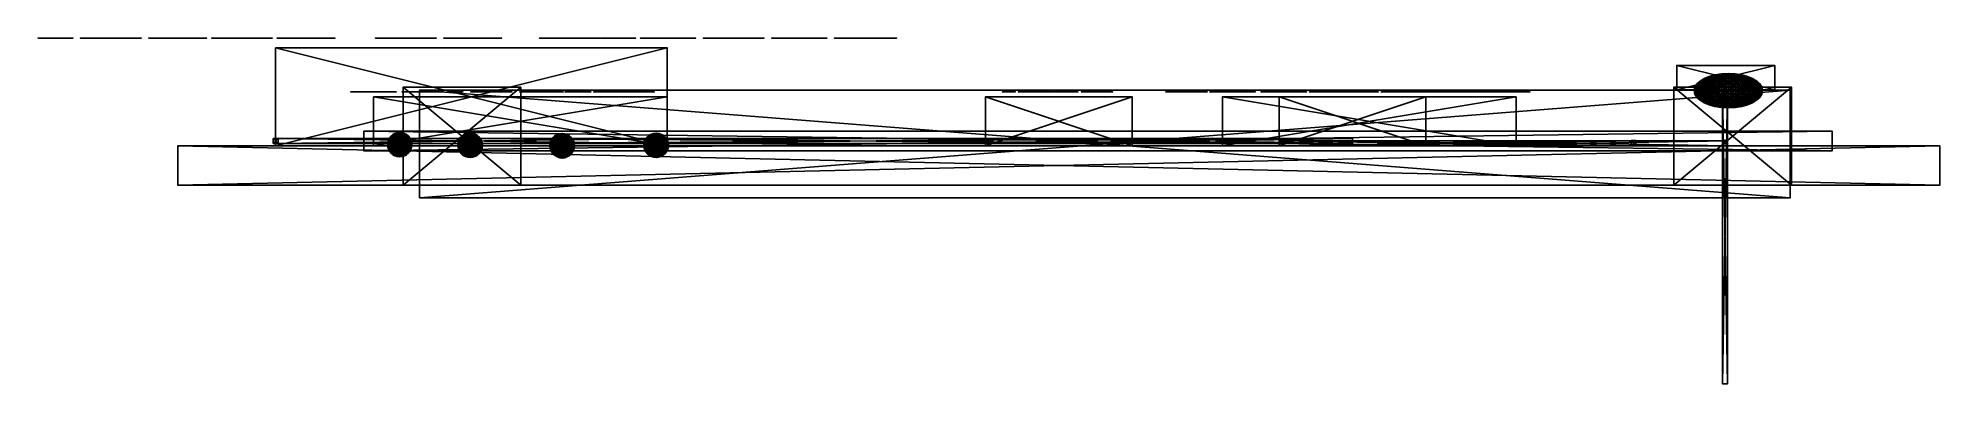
# Model space of a CAD drawing. Extents: x -1043 to 900, y -243 to 110.
import ezdxf

# ---------------------------------------------------------------- set-up
doc = ezdxf.new("R2010")
doc.units = 0
for name, color, linetype in [('Arduino', 254, 'CONTINUOUS'), ('Base', 254, 'CONTINUOUS'), ('Cable_Arduino_Estado', 254, 'CONTINUOUS'), ('Cable_Driver_Cabezal', 254, 'CONTINUOUS'), ('Cable_Driver_Cabezal2', 254, 'CONTINUOUS'), ('Cable_Driver_Cabezal3', 254, 'CONTINUOUS'), ('Cable_Driver_Cabezal4', 254, 'CONTINUOUS'), ('Cable_Driver_Motor', 254, 'CONTINUOUS'), ('Cable_Ext_Bat', 254, 'CONTINUOUS'), ('Cable_ext_proto', 254, 'CONTINUOUS'), ('Cable_ext_protoL', 254, 'CONTINUOUS'), ('Cable_Motor_Arduino', 254, 'CONTINUOUS'), ('Cable_Motor_Button', 254, 'CONTINUOUS'), ('Cable_Motor_Button2', 254, 'CONTINUOUS'), ('Cable_Motor_Button3', 254, 'CONTINUOUS'), ('Cable_Motor_Fuente', 254, 'CONTINUOUS'), ('Cable_Motor_Fuente2', 254, 'CONTINUOUS'), ('Cable_Motor_Fuente3', 254, 'CONTINUOUS'), ('Carrito', 254, 'CONTINUOUS'), ('Carrito_2', 254, 'CONTINUOUS'), ('Driver', 254, 'CONTINUOUS'), ('ExtPines', 254, 'CONTINUOUS'), ('FuentePoder', 254, 'CONTINUOUS'), ('Head', 1, 'CONTINUOUS'), ('Motor', 254, 'CONTINUOUS'), ('PanelCinta', 254, 'CONTINUOUS'), ('Q0', 1, 'CONTINUOUS'), ('Q1', 1, 'CONTINUOUS'), ('Q2', 1, 'CONTINUOUS'), ('QH', 1, 'CONTINUOUS'), ('Riel', 254, 'CONTINUOUS'), ('Text__TMP_', 7, 'CONTINUOUS'), ('Text__TMP__1', 7, 'CONTINUOUS'), ('Text__TMP__2', 7, 'CONTINUOUS'), ('Text__TMP__3', 7, 'CONTINUOUS'), ('Text__TMP__4', 7, 'CONTINUOUS'), ('TorreCabezal', 254, 'CONTINUOUS')]:
    doc.layers.add(name, color=color, linetype=linetype)

msp = doc.modelspace()

# ---------------------------------------------------------------- meshes
at = {"layer": 'Arduino', "color": 254}
mesh = msp.add_polyface(dxfattribs=at)
corners = [(-700, 0, -150), (-400, 0, -150), (-700, 50, -150), (-400, 50, -150), (-700, 50, -350), (-400, 50, -350), (-700, 0, -350), (-400, 0, -350)]
mesh.append_faces([[corners[k] for k in face] for face in [(2, 3, 0), (3, 1, 0), (4, 5, 2), (5, 3, 2), (6, 7, 4), (7, 5, 4), (0, 1, 6), (1, 7, 6), (3, 5, 1), (5, 7, 1), (4, 2, 6), (2, 0, 6)]], dxfattribs={"color": 254})
at = {"layer": 'Base', "color": 254}
mesh = msp.add_polyface(dxfattribs=at)
corners = [(-900, -40.000001, 600), (900, -40.000001, 600), (-900, 0, 600), (900, 0, 600), (-900, 0, -600), (900, 0, -600), (-900, -40.000001, -600), (900, -40.000001, -600)]
mesh.append_faces([[corners[k] for k in face] for face in [(2, 3, 0), (3, 1, 0), (4, 5, 2), (5, 3, 2), (6, 7, 4), (7, 5, 4), (0, 1, 6), (1, 7, 6), (3, 5, 1), (5, 7, 1), (4, 2, 6), (2, 0, 6)]], dxfattribs={"color": 254})
at = {"layer": 'Cable_Arduino_Estado', "color": 254}
mesh = msp.add_polyface(dxfattribs=at)
corners = [(-599.499979, 2.5, -186.199999), (-594.499979, 2.5, -186.199999), (-599.499979, 7.5, -186.199999), (-594.499979, 7.5, -186.199999), (-599.499979, 7.5, -486.199999), (-594.499979, 7.5, -486.199999), (-599.499979, 2.5, -486.199999), (-594.499979, 2.5, -486.199999)]
mesh.append_faces([[corners[k] for k in face] for face in [(2, 3, 0), (3, 1, 0), (4, 5, 2), (5, 3, 2), (6, 7, 4), (7, 5, 4), (0, 1, 6), (1, 7, 6), (3, 5, 1), (5, 7, 1), (4, 2, 6), (2, 0, 6)]], dxfattribs={"color": 254})
at = {"layer": 'Cable_Driver_Cabezal', "color": 254}
mesh = msp.add_polyface(dxfattribs=at)
corners = [(225, 0.2, -147.5), (525, 0.2, -147.5), (225, 5.2, -147.5), (525, 5.2, -147.5), (225, 5.2, -152.5), (525, 5.2, -152.5), (225, 0.2, -152.5), (525, 0.2, -152.5)]
mesh.append_faces([[corners[k] for k in face] for face in [(2, 3, 0), (3, 1, 0), (4, 5, 2), (5, 3, 2), (6, 7, 4), (7, 5, 4), (0, 1, 6), (1, 7, 6), (3, 5, 1), (5, 7, 1), (4, 2, 6), (2, 0, 6)]], dxfattribs={"color": 254})
at = {"layer": 'Cable_Driver_Cabezal2', "color": 254}
mesh = msp.add_polyface(dxfattribs=at)
corners = [(382.800007, 0.2, -147.5), (682.800007, 0.2, -147.5), (382.800007, 5.2, -147.5), (682.800007, 5.2, -147.5), (382.800007, 5.2, -152.5), (682.800007, 5.2, -152.5), (382.800007, 0.2, -152.5), (682.800007, 0.2, -152.5)]
mesh.append_faces([[corners[k] for k in face] for face in [(2, 3, 0), (3, 1, 0), (4, 5, 2), (5, 3, 2), (6, 7, 4), (7, 5, 4), (0, 1, 6), (1, 7, 6), (3, 5, 1), (5, 7, 1), (4, 2, 6), (2, 0, 6)]], dxfattribs={"color": 254})
at = {"layer": 'Cable_Driver_Cabezal3', "color": 254}
mesh = msp.add_polyface(dxfattribs=at)
corners = [(677.89999, 0.4, 149.5), (682.89999, 0.4, 149.5), (677.89999, 5.4, 149.5), (682.89999, 5.4, 149.5), (677.89999, 5.4, -150.5), (682.89999, 5.4, -150.5), (677.89999, 0.4, -150.5), (682.89999, 0.4, -150.5)]
mesh.append_faces([[corners[k] for k in face] for face in [(2, 3, 0), (3, 1, 0), (4, 5, 2), (5, 3, 2), (6, 7, 4), (7, 5, 4), (0, 1, 6), (1, 7, 6), (3, 5, 1), (5, 7, 1), (4, 2, 6), (2, 0, 6)]], dxfattribs={"color": 254})
at = {"layer": 'Cable_Driver_Cabezal4', "color": 254}
mesh = msp.add_polyface(dxfattribs=at)
corners = [(677.89999, -242.900002, 31.100001), (682.89999, -242.900002, 31.100001), (677.89999, 57.099998, 31.100001), (682.89999, 57.099998, 31.100001), (677.89999, 57.099998, 26.100001), (682.89999, 57.099998, 26.100001), (677.89999, -242.900002, 26.100001), (682.89999, -242.900002, 26.100001)]
mesh.append_faces([[corners[k] for k in face] for face in [(2, 3, 0), (3, 1, 0), (4, 5, 2), (5, 3, 2), (6, 7, 4), (7, 5, 4), (0, 1, 6), (1, 7, 6), (3, 5, 1), (5, 7, 1), (4, 2, 6), (2, 0, 6)]], dxfattribs={"color": 254})
at = {"layer": 'Cable_Driver_Motor', "color": 254}
mesh = msp.add_polyface(dxfattribs=at)
corners = [(0, 2.5, -147.5), (300, 2.5, -147.5), (0, 7.5, -147.5), (300, 7.5, -147.5), (0, 7.5, -152.5), (300, 7.5, -152.5), (0, 2.5, -152.5), (300, 2.5, -152.5)]
mesh.append_faces([[corners[k] for k in face] for face in [(2, 3, 0), (3, 1, 0), (4, 5, 2), (5, 3, 2), (6, 7, 4), (7, 5, 4), (0, 1, 6), (1, 7, 6), (3, 5, 1), (5, 7, 1), (4, 2, 6), (2, 0, 6)]], dxfattribs={"color": 254})
at = {"layer": 'Cable_Ext_Bat', "color": 254}
mesh = msp.add_polyface(dxfattribs=at)
corners = [(-600, 2.5, 559.000015), (200, 2.5, 559.000015), (-600, 7.5, 559.000015), (200, 7.5, 559.000015), (-600, 7.5, 559.000015), (200, 7.5, 559.000015), (-600, 2.5, 559.000015), (200, 2.5, 559.000015)]
mesh.append_faces([[corners[k] for k in face] for face in [(2, 3, 0), (3, 1, 0), (4, 5, 2), (5, 3, 2), (6, 7, 4), (7, 5, 4), (0, 1, 6), (1, 7, 6), (3, 5, 1), (5, 7, 1), (4, 2, 6), (2, 0, 6)]], dxfattribs={"color": 254})
at = {"layer": 'Cable_ext_proto', "color": 254}
mesh = msp.add_polyface(dxfattribs=at)
corners = [(288.999987, 0.2, 481.499996), (588.999987, 0.2, 481.499996), (288.999987, 5.2, 481.499996), (588.999987, 5.2, 481.499996), (288.999987, 5.2, 476.499996), (588.999987, 5.2, 476.499996), (288.999987, 0.2, 476.499996), (588.999987, 0.2, 476.499996)]
mesh.append_faces([[corners[k] for k in face] for face in [(2, 3, 0), (3, 1, 0), (4, 5, 2), (5, 3, 2), (6, 7, 4), (7, 5, 4), (0, 1, 6), (1, 7, 6), (3, 5, 1), (5, 7, 1), (4, 2, 6), (2, 0, 6)]], dxfattribs={"color": 254})
at = {"layer": 'Cable_ext_protoL', "color": 254}
mesh = msp.add_polyface(dxfattribs=at)
corners = [(584.499989, 0.4, 478.999996), (589.499989, 0.4, 478.999996), (584.499989, 5.4, 478.999996), (589.499989, 5.4, 478.999996), (584.499989, 5.4, 178.999996), (589.499989, 5.4, 178.999996), (584.499989, 0.4, 178.999996), (589.499989, 0.4, 178.999996)]
mesh.append_faces([[corners[k] for k in face] for face in [(2, 3, 0), (3, 1, 0), (4, 5, 2), (5, 3, 2), (6, 7, 4), (7, 5, 4), (0, 1, 6), (1, 7, 6), (3, 5, 1), (5, 7, 1), (4, 2, 6), (2, 0, 6)]], dxfattribs={"color": 254})
at = {"layer": 'Cable_Motor_Arduino', "color": 254}
mesh = msp.add_polyface(dxfattribs=at)
corners = [(-400, 2.5, -152.499995), (0, 2.5, -152.499995), (-400, 7.5, -152.499995), (0, 7.5, -152.499995), (-400, 7.5, -157.499995), (0, 7.5, -157.499995), (-400, 2.5, -157.499995), (0, 2.5, -157.499995)]
mesh.append_faces([[corners[k] for k in face] for face in [(2, 3, 0), (3, 1, 0), (4, 5, 2), (5, 3, 2), (6, 7, 4), (7, 5, 4), (0, 1, 6), (1, 7, 6), (3, 5, 1), (5, 7, 1), (4, 2, 6), (2, 0, 6)]], dxfattribs={"color": 254})
at = {"layer": 'Cable_Motor_Button', "color": 254}
mesh = msp.add_polyface(dxfattribs=at)
corners = [(-510.300007, 2.5, -190.00001), (-505.300007, 2.5, -190.00001), (-510.300007, 7.5, -190.00001), (-505.300007, 7.5, -190.00001), (-510.300007, 7.5, -490.00001), (-505.300007, 7.5, -490.00001), (-510.300007, 2.5, -490.00001), (-505.300007, 2.5, -490.00001)]
mesh.append_faces([[corners[k] for k in face] for face in [(2, 3, 0), (3, 1, 0), (4, 5, 2), (5, 3, 2), (6, 7, 4), (7, 5, 4), (0, 1, 6), (1, 7, 6), (3, 5, 1), (5, 7, 1), (4, 2, 6), (2, 0, 6)]], dxfattribs={"color": 254})
at = {"layer": 'Cable_Motor_Button2', "color": 254}
mesh = msp.add_polyface(dxfattribs=at)
corners = [(-415.500011, 2.5, -183.500004), (-410.500011, 2.5, -183.500004), (-415.500011, 7.5, -183.500004), (-410.500011, 7.5, -183.500004), (-415.500011, 7.5, -483.500004), (-410.500011, 7.5, -483.500004), (-415.500011, 2.5, -483.500004), (-410.500011, 2.5, -483.500004)]
mesh.append_faces([[corners[k] for k in face] for face in [(2, 3, 0), (3, 1, 0), (4, 5, 2), (5, 3, 2), (6, 7, 4), (7, 5, 4), (0, 1, 6), (1, 7, 6), (3, 5, 1), (5, 7, 1), (4, 2, 6), (2, 0, 6)]], dxfattribs={"color": 254})
at = {"layer": 'Cable_Motor_Button3', "color": 254}
mesh = msp.add_polyface(dxfattribs=at)
corners = [(-676.899996, 2.5, -187.599993), (-671.899996, 2.5, -187.599993), (-676.899996, 7.5, -187.599993), (-671.899996, 7.5, -187.599993), (-676.899996, 7.5, -487.599993), (-671.899996, 7.5, -487.599993), (-676.899996, 2.5, -487.599993), (-671.899996, 2.5, -487.599993)]
mesh.append_faces([[corners[k] for k in face] for face in [(2, 3, 0), (3, 1, 0), (4, 5, 2), (5, 3, 2), (6, 7, 4), (7, 5, 4), (0, 1, 6), (1, 7, 6), (3, 5, 1), (5, 7, 1), (4, 2, 6), (2, 0, 6)]], dxfattribs={"color": 254})
at = {"layer": 'Cable_Motor_Fuente', "color": 254}
mesh = msp.add_polyface(dxfattribs=at)
corners = [(-800, 2.5, -152.499995), (-400, 2.5, -152.499995), (-800, 7.5, -152.499995), (-400, 7.5, -152.499995), (-800, 7.5, -157.499995), (-400, 7.5, -157.499995), (-800, 2.5, -157.499995), (-400, 2.5, -157.499995)]
mesh.append_faces([[corners[k] for k in face] for face in [(2, 3, 0), (3, 1, 0), (4, 5, 2), (5, 3, 2), (6, 7, 4), (7, 5, 4), (0, 1, 6), (1, 7, 6), (3, 5, 1), (5, 7, 1), (4, 2, 6), (2, 0, 6)]], dxfattribs={"color": 254})
at = {"layer": 'Cable_Motor_Fuente2', "color": 254}
mesh = msp.add_polyface(dxfattribs=at)
corners = [(-802.5, 2.5, 242.500001), (-797.5, 2.5, 242.500001), (-802.5, 7.5, 242.500001), (-797.5, 7.5, 242.500001), (-802.5, 7.5, -157.499999), (-797.5, 7.5, -157.499999), (-802.5, 2.5, -157.499999), (-797.5, 2.5, -157.499999)]
mesh.append_faces([[corners[k] for k in face] for face in [(2, 3, 0), (3, 1, 0), (4, 5, 2), (5, 3, 2), (6, 7, 4), (7, 5, 4), (0, 1, 6), (1, 7, 6), (3, 5, 1), (5, 7, 1), (4, 2, 6), (2, 0, 6)]], dxfattribs={"color": 254})
at = {"layer": 'Cable_Motor_Fuente3', "color": 254}
mesh = msp.add_polyface(dxfattribs=at)
corners = [(-802.5, 2.5, 499.300003), (-797.5, 2.5, 499.300003), (-802.5, 7.5, 499.300003), (-797.5, 7.5, 499.300003), (-802.5, 7.5, 99.300003), (-797.5, 7.5, 99.300003), (-802.5, 2.5, 99.300003), (-797.5, 2.5, 99.300003)]
mesh.append_faces([[corners[k] for k in face] for face in [(2, 3, 0), (3, 1, 0), (4, 5, 2), (5, 3, 2), (6, 7, 4), (7, 5, 4), (0, 1, 6), (1, 7, 6), (3, 5, 1), (5, 7, 1), (4, 2, 6), (2, 0, 6)]], dxfattribs={"color": 254})
at = {"layer": 'Carrito', "color": 254}
mesh = msp.add_polyface(dxfattribs=at)
corners = [(628.299987, -40, 80.000001), (748.299992, -40, 80.000001), (628.299987, 60, 80.000001), (748.299992, 60, 80.000001), (628.299987, 60, 19.999999), (748.299992, 60, 19.999999), (628.299987, -40, 19.999999), (748.299992, -40, 19.999999)]
mesh.append_faces([[corners[k] for k in face] for face in [(2, 3, 0), (3, 1, 0), (4, 5, 2), (5, 3, 2), (6, 7, 4), (7, 5, 4), (0, 1, 6), (1, 7, 6), (3, 5, 1), (5, 7, 1), (4, 2, 6), (2, 0, 6)]], dxfattribs={"color": 254})
at = {"layer": 'Carrito_2', "color": 254}
mesh = msp.add_polyface(dxfattribs=at)
corners = [(-669.700015, -40, 80.000001), (-549.70001, -40, 80.000001), (-669.700015, 60, 80.000001), (-549.70001, 60, 80.000001), (-669.700015, 60, 19.999999), (-549.70001, 60, 19.999999), (-669.700015, -40, 19.999999), (-549.70001, -40, 19.999999)]
mesh.append_faces([[corners[k] for k in face] for face in [(2, 3, 0), (3, 1, 0), (4, 5, 2), (5, 3, 2), (6, 7, 4), (7, 5, 4), (0, 1, 6), (1, 7, 6), (3, 5, 1), (5, 7, 1), (4, 2, 6), (2, 0, 6)]], dxfattribs={"color": 254})
at = {"layer": 'Driver', "color": 254}
mesh = msp.add_polyface(dxfattribs=at)
corners = [(225, 0, -100), (375, 0, -100), (225, 50, -100), (375, 50, -100), (225, 50, -200), (375, 50, -200), (225, 0, -200), (375, 0, -200)]
mesh.append_faces([[corners[k] for k in face] for face in [(2, 3, 0), (3, 1, 0), (4, 5, 2), (5, 3, 2), (6, 7, 4), (7, 5, 4), (0, 1, 6), (1, 7, 6), (3, 5, 1), (5, 7, 1), (4, 2, 6), (2, 0, 6)]], dxfattribs={"color": 254})
at = {"layer": 'ExtPines', "color": 254}
mesh = msp.add_polyface(dxfattribs=at)
corners = [(167.000008, 0, 646.999979), (467.000008, 0, 646.999979), (167.000008, 50, 646.999979), (467.000008, 50, 646.999979), (167.000008, 50, 446.999979), (467.000008, 50, 446.999979), (167.000008, 0, 446.999979), (467.000008, 0, 446.999979)]
mesh.append_faces([[corners[k] for k in face] for face in [(2, 3, 0), (3, 1, 0), (4, 5, 2), (5, 3, 2), (6, 7, 4), (7, 5, 4), (0, 1, 6), (1, 7, 6), (3, 5, 1), (5, 7, 1), (4, 2, 6), (2, 0, 6)]], dxfattribs={"color": 254})
at = {"layer": 'FuentePoder', "color": 254}
mesh = msp.add_polyface(dxfattribs=at)
corners = [(-800, 0, 700), (-400, 0, 700), (-800, 100, 700), (-400, 100, 700), (-800, 100, 500), (-400, 100, 500), (-800, 0, 500), (-400, 0, 500)]
mesh.append_faces([[corners[k] for k in face] for face in [(2, 3, 0), (3, 1, 0), (4, 5, 2), (5, 3, 2), (6, 7, 4), (7, 5, 4), (0, 1, 6), (1, 7, 6), (3, 5, 1), (5, 7, 1), (4, 2, 6), (2, 0, 6)]], dxfattribs={"color": 254})
at = {"layer": 'Head', "color": 1}
mesh = msp.add_polyface(dxfattribs=at)
corners = [(659.111354, 56.349999, 225.248654), (654.758572, 56.349999, 219.944991), (659.491092, 59.412734, 224.868916), (655.372269, 59.488698, 219.853218), (651.524319, 56.349999, 213.893905), (656.804396, 62.462822, 219.025045), (660.586893, 62.296239, 223.773116), (652.251322, 59.639388, 213.984481), (649.532668, 56.349999, 207.328158), (650.26309, 59.788326, 207.436124), (648.860012, 56.349999, 200.499986), (649.583938, 56.319071, 193.420487), (649.583938, 59.860381, 200.499986), (654.004739, 62.780992, 213.419662), (654.897684, 56.319071, 180.819505), (659.101614, 56.319071, 175.7416), (655.372269, 59.488698, 181.146776), (659.491092, 59.412734, 176.131078), (651.670951, 56.319071, 186.760703), (652.251322, 59.639388, 187.015513), (650.26309, 59.788326, 193.563871), (652.251322, 63.06447, 207.137478), (659.027445, 65.047618, 217.946506), (656.804396, 65.581163, 212.781955), (655.372269, 65.99431, 206.836355), (660.586893, 67.954942, 212.449899), (651.670951, 63.191063, 200.499986), (654.897684, 66.157774, 200.499988), (659.491092, 68.502928, 206.684811), (659.101614, 68.697582, 200.499989), (652.251322, 63.06447, 193.862516), (655.372269, 65.99431, 194.163682), (659.491092, 68.502928, 194.315183), (654.004739, 62.780992, 187.580332), (656.804396, 65.581163, 188.21804), (656.804396, 62.462822, 181.974949), (659.027445, 65.047618, 183.053489)]
mesh.append_faces([[corners[k] for k in face] for face in [(0, 1, 2), (1, 3, 2), (1, 4, 3), (3, 5, 6), (4, 7, 3), (3, 7, 5), (4, 8, 7), (8, 9, 7), (8, 10, 9), (10, 11, 12), (10, 12, 9), (7, 9, 13), (7, 13, 5), (14, 15, 16), (15, 17, 16), (18, 14, 19), (14, 16, 19), (11, 18, 20), (11, 20, 12), (18, 19, 20), (9, 12, 21), (9, 21, 13), (5, 13, 22), (13, 23, 22), (13, 21, 23), (23, 24, 25), (21, 24, 23), (12, 26, 21), (21, 26, 24), (12, 20, 26), (24, 27, 28), (26, 27, 24), (27, 29, 28), (20, 30, 26), (26, 30, 27), (20, 19, 30), (27, 31, 29), (30, 31, 27), (31, 32, 29), (19, 33, 30), (30, 33, 31), (19, 16, 33), (31, 34, 32), (33, 34, 31), (16, 35, 33), (33, 35, 34), (16, 17, 35), (35, 36, 34)]], dxfattribs={"color": 1})
mesh = msp.add_polyface(dxfattribs=at)
corners = [(666.996608, 67.168126, 178.803417), (666.413503, 68.735093, 183.053489), (663.641531, 66.426512, 180.281517), (662.163431, 67.168126, 183.636594), (665.334963, 69.8473, 188.21804), (660.586893, 67.954942, 188.550095), (664.50679, 70.562767, 194.163639), (659.491092, 68.502928, 194.315183), (664.179519, 70.800145, 200.499991), (659.101614, 68.697582, 200.499989), (664.50679, 70.562767, 206.836355), (659.491092, 68.502928, 206.684811), (665.334963, 69.8473, 212.781955), (660.586893, 67.954942, 212.449899), (666.413503, 68.735093, 217.946506), (662.163431, 67.168126, 217.3634), (666.996608, 67.168126, 222.196578), (663.641531, 66.426512, 220.718477), (659.491092, 59.412734, 224.868916), (655.372269, 59.488698, 219.853218), (660.586893, 62.296239, 223.773116), (656.804396, 62.462822, 219.025045), (662.163431, 64.756066, 222.196578), (659.027445, 65.047618, 217.946506), (656.804396, 65.581163, 212.781955), (655.372269, 65.99431, 206.836355), (656.804396, 65.581163, 188.21804), (659.491092, 59.412734, 176.131078), (660.586893, 62.296239, 177.226879), (656.804396, 62.462822, 181.974949), (659.027445, 65.047618, 183.053489), (662.163431, 64.756066, 178.803417), (664.415018, 56.349999, 229.601437), (659.111354, 56.349999, 225.248654), (664.50679, 59.488698, 228.98774), (665.334963, 62.462865, 227.555612), (666.413503, 65.047618, 225.332564), (659.101614, 56.319071, 175.7416), (664.179519, 56.319072, 171.537669), (664.50679, 59.488698, 172.012254), (665.334963, 62.462865, 173.444382), (666.413503, 65.047618, 175.66743)]
mesh.append_faces([[corners[k] for k in face] for face in [(0, 1, 2), (1, 3, 2), (1, 4, 3), (4, 5, 3), (4, 6, 5), (6, 7, 5), (6, 8, 7), (8, 9, 7), (8, 10, 9), (10, 11, 9), (10, 12, 11), (12, 13, 11), (12, 14, 13), (14, 15, 13), (14, 16, 15), (16, 17, 15), (18, 19, 20), (20, 21, 22), (21, 23, 22), (22, 23, 17), (23, 15, 17), (23, 24, 15), (24, 13, 15), (25, 11, 13), (26, 5, 7), (27, 28, 29), (26, 30, 5), (29, 28, 30), (30, 3, 5), (28, 31, 30), (30, 31, 3), (31, 2, 3), (32, 33, 34), (33, 18, 34), (34, 18, 35), (18, 20, 35), (35, 20, 36), (20, 22, 36), (36, 22, 16), (22, 17, 16), (37, 38, 27), (38, 39, 27), (27, 39, 28), (39, 40, 28), (28, 40, 31), (40, 41, 31), (31, 41, 2), (41, 0, 2)]], dxfattribs={"color": 1})
mesh = msp.add_polyface(dxfattribs=at)
corners = [(683.860015, 73.460008, 193.420487), (683.860011, 73.849999, 200.499997), (676.923885, 73.121971, 193.563871), (677.22253, 72.128368, 187.015513), (670.940346, 71.252342, 187.580332), (670.375527, 72.128368, 193.862516), (676.780458, 73.460008, 200.499995), (683.860017, 72.418553, 186.760703), (671.578054, 69.8473, 181.974949), (677.523653, 70.562767, 181.146776), (665.334963, 69.8473, 188.21804), (666.413503, 68.735093, 183.053489), (671.910109, 67.954942, 177.226879), (666.996608, 67.168126, 178.803417), (677.675197, 68.502928, 176.131078), (683.86002, 70.800145, 180.819505), (683.860022, 68.697582, 175.7416), (664.50679, 70.562767, 194.163639), (670.120717, 72.418553, 200.499993), (664.179519, 70.800145, 200.499991), (670.375527, 72.128368, 207.137478), (664.50679, 70.562767, 206.836355), (676.923885, 73.121971, 207.436124), (670.940346, 71.252342, 213.419662), (665.334963, 69.8473, 212.781955), (671.910109, 67.954942, 223.773116), (666.996608, 67.168126, 222.196578), (666.413503, 68.735093, 217.946506), (671.578054, 69.8473, 219.025045), (677.675197, 68.502928, 224.868916), (677.523653, 70.562767, 219.853218), (683.860007, 68.697582, 225.258395), (677.22253, 72.128368, 213.984481), (683.860008, 70.800145, 220.180489), (683.860009, 72.418553, 214.239291), (683.86001, 73.460008, 207.579508)]
mesh.append_faces([[corners[k] for k in face] for face in [(0, 1, 2), (0, 2, 3), (3, 2, 4), (2, 5, 4), (2, 6, 5), (1, 6, 2), (7, 0, 3), (3, 4, 8), (7, 3, 9), (9, 3, 8), (4, 5, 10), (8, 4, 11), (4, 10, 11), (9, 8, 12), (12, 8, 13), (8, 11, 13), (14, 9, 12), (15, 9, 14), (15, 7, 9), (16, 15, 14), (5, 17, 10), (5, 18, 17), (6, 18, 5), (18, 19, 17), (18, 20, 19), (20, 21, 19), (6, 22, 18), (22, 20, 18), (20, 23, 21), (23, 24, 21), (25, 26, 27), (28, 27, 24), (28, 25, 27), (23, 28, 24), (29, 25, 28), (30, 29, 28), (30, 28, 23), (31, 29, 30), (32, 23, 20), (32, 30, 23), (22, 32, 20), (33, 31, 30), (33, 30, 32), (34, 32, 22), (34, 33, 32), (35, 34, 22), (35, 22, 6), (1, 35, 6)]], dxfattribs={"color": 1})
mesh = msp.add_polyface(dxfattribs=at)
corners = [(683.860006, 56.349999, 235.499997), (677.03185, 56.349999, 234.827341), (683.860006, 59.860402, 234.776071), (670.466103, 56.349999, 232.83569), (664.415018, 56.349999, 229.601437), (670.375527, 59.639388, 232.108687), (664.50679, 59.488698, 228.98774), (676.923885, 59.788326, 234.096919), (683.860006, 63.191063, 232.689057), (677.22253, 63.06447, 232.108687), (683.860007, 66.157774, 229.462325), (677.523653, 65.99431, 228.98774), (683.860007, 68.697582, 225.258395), (677.675197, 68.502928, 224.868916), (670.940346, 62.780992, 230.355269), (671.578054, 65.581163, 227.555612), (671.910109, 67.954942, 223.773116), (665.334963, 62.462865, 227.555612), (666.413503, 65.047618, 225.332564), (666.996608, 67.168126, 222.196578), (664.179519, 56.319072, 171.537669), (670.120717, 56.319072, 168.310937), (664.50679, 59.488698, 172.012254), (670.375527, 59.639388, 168.891307), (665.334963, 62.462865, 173.444382), (676.780501, 56.319072, 166.223923), (676.923885, 59.788326, 166.903076), (683.860027, 56.349999, 165.499998), (683.860027, 59.860402, 166.223923), (670.940346, 62.780992, 170.644725), (677.22253, 63.06447, 168.891307), (666.413503, 65.047618, 175.66743), (671.578054, 65.581163, 173.444382), (666.996608, 67.168126, 178.803417), (671.910109, 67.954942, 177.226879), (677.523696, 65.99431, 172.012254), (677.675197, 68.502928, 176.131078), (683.860026, 63.191063, 168.310937), (683.860024, 66.157774, 171.537669), (683.860022, 68.697582, 175.7416)]
mesh.append_faces([[corners[k] for k in face] for face in [(0, 1, 2), (3, 4, 5), (4, 6, 5), (1, 3, 7), (1, 7, 2), (3, 5, 7), (2, 7, 8), (7, 9, 8), (8, 9, 10), (7, 5, 9), (10, 11, 12), (9, 11, 10), (11, 13, 12), (5, 14, 9), (9, 14, 11), (5, 6, 14), (11, 15, 13), (14, 15, 11), (15, 16, 13), (6, 17, 14), (14, 17, 15), (15, 18, 16), (17, 18, 15), (18, 19, 16), (20, 21, 22), (21, 23, 22), (22, 23, 24), (21, 25, 23), (25, 26, 23), (25, 27, 26), (27, 28, 26), (23, 26, 29), (23, 29, 24), (26, 28, 30), (26, 30, 29), (24, 29, 31), (29, 32, 31), (31, 32, 33), (29, 30, 32), (32, 34, 33), (32, 35, 34), (30, 35, 32), (35, 36, 34), (28, 37, 30), (30, 37, 35), (35, 38, 36), (37, 38, 35), (38, 39, 36)]], dxfattribs={"color": 1})
mesh = msp.add_polyface(dxfattribs=at)
corners = [(703.305005, 56.349999, 229.601437), (697.25392, 56.349999, 232.83569), (703.213233, 59.488698, 228.98774), (697.344496, 59.639388, 232.108687), (702.38506, 62.462865, 227.555612), (690.688173, 56.349999, 234.827341), (690.796138, 59.788326, 234.096919), (683.860006, 56.349999, 235.499997), (683.860006, 59.860402, 234.776071), (696.779677, 62.780992, 230.355269), (690.497493, 63.06447, 232.108687), (701.30652, 65.047618, 225.332564), (696.141969, 65.581163, 227.555612), (700.723414, 67.168126, 222.196578), (695.809913, 67.954942, 223.773116), (690.19637, 65.99431, 228.98774), (690.044826, 68.502928, 224.868916), (683.860006, 63.191063, 232.689057), (683.860007, 66.157774, 229.462325), (683.860007, 68.697582, 225.258395), (683.860027, 56.349999, 165.499998), (690.939522, 56.319072, 166.223923), (683.860027, 59.860402, 166.223923), (697.599306, 56.319072, 168.310937), (703.540504, 56.319072, 171.537669), (697.344496, 59.639388, 168.891307), (703.213233, 59.488698, 172.012254), (690.796138, 59.788326, 166.903076), (683.860026, 63.191063, 168.310937), (690.497493, 63.06447, 168.891307), (683.860024, 66.157774, 171.537669), (690.196327, 65.99431, 172.012254), (683.860022, 68.697582, 175.7416), (690.044826, 68.502928, 176.131078), (696.779677, 62.780992, 170.644725), (696.141969, 65.581163, 173.444382), (695.809913, 67.954942, 177.226879), (702.38506, 62.462865, 173.444382), (701.30652, 65.047618, 175.66743), (700.723414, 67.168126, 178.803417)]
mesh.append_faces([[corners[k] for k in face] for face in [(0, 1, 2), (1, 3, 2), (2, 3, 4), (1, 5, 3), (5, 6, 3), (5, 7, 6), (7, 8, 6), (3, 6, 9), (3, 9, 4), (6, 8, 10), (6, 10, 9), (4, 9, 11), (9, 12, 11), (11, 12, 13), (9, 10, 12), (12, 14, 13), (12, 15, 14), (10, 15, 12), (15, 16, 14), (8, 17, 10), (10, 17, 15), (15, 18, 16), (17, 18, 15), (18, 19, 16), (20, 21, 22), (23, 24, 25), (24, 26, 25), (21, 23, 27), (21, 27, 22), (23, 25, 27), (22, 27, 28), (27, 29, 28), (28, 29, 30), (27, 25, 29), (30, 31, 32), (29, 31, 30), (31, 33, 32), (25, 34, 29), (29, 34, 31), (25, 26, 34), (31, 35, 33), (34, 35, 31), (35, 36, 33), (26, 37, 34), (34, 37, 35), (35, 38, 36), (37, 38, 35), (38, 39, 36)]], dxfattribs={"color": 1})
mesh = msp.add_polyface(dxfattribs=at)
corners = [(683.86002, 70.800145, 180.819505), (683.860022, 68.697582, 175.7416), (690.196327, 70.562767, 181.146776), (690.044826, 68.502928, 176.131078), (683.860017, 72.418553, 186.760703), (690.497493, 72.128368, 187.015513), (696.141969, 69.8473, 181.974949), (695.809913, 67.954942, 177.226879), (683.860007, 68.697582, 225.258395), (683.860008, 70.800145, 220.180489), (690.044826, 68.502928, 224.868916), (690.19637, 70.562767, 219.853218), (683.860009, 72.418553, 214.239291), (695.809913, 67.954942, 223.773116), (696.141969, 69.8473, 219.025045), (700.723414, 67.168126, 222.196578), (690.497493, 72.128368, 213.984481), (683.86001, 73.460008, 207.579508), (701.30652, 68.735093, 217.946506), (690.796138, 73.121971, 207.436124), (683.860011, 73.849999, 200.499997), (696.779677, 71.252342, 213.419662), (702.38506, 69.8473, 212.781955), (697.344496, 72.128368, 207.137478), (703.213233, 70.562767, 206.836355), (690.939522, 73.460008, 200.499997), (697.599306, 72.418553, 200.499997), (703.540504, 70.800145, 200.499997), (700.723414, 67.168126, 178.803417), (701.30652, 68.735093, 183.053489), (702.38506, 69.8473, 188.21804), (696.779677, 71.252342, 187.580332), (703.213233, 70.562767, 194.163639), (697.344496, 72.128368, 193.862516), (690.796138, 73.121971, 193.563871), (683.860015, 73.460008, 193.420487)]
mesh.append_faces([[corners[k] for k in face] for face in [(0, 1, 2), (1, 3, 2), (4, 0, 5), (0, 2, 5), (2, 3, 6), (3, 7, 6), (8, 9, 10), (9, 11, 10), (9, 12, 11), (10, 11, 13), (11, 14, 13), (13, 14, 15), (12, 16, 11), (12, 17, 16), (11, 16, 14), (14, 18, 15), (17, 19, 16), (17, 20, 19), (16, 21, 14), (14, 21, 18), (16, 19, 21), (21, 22, 18), (19, 23, 21), (21, 23, 22), (23, 24, 22), (19, 25, 23), (20, 25, 19), (25, 26, 23), (23, 26, 24), (26, 27, 24), (7, 28, 29), (6, 7, 29), (6, 29, 30), (31, 6, 30), (2, 6, 31), (5, 2, 31), (31, 30, 32), (33, 31, 32), (33, 32, 27), (5, 31, 33), (26, 33, 27), (34, 5, 33), (34, 33, 26), (4, 5, 34), (25, 34, 26), (35, 4, 34), (35, 34, 25), (20, 35, 25)]], dxfattribs={"color": 1})
mesh = msp.add_polyface(dxfattribs=at)
corners = [(700.723414, 67.168126, 222.196578), (701.30652, 68.735093, 217.946506), (704.078492, 66.426512, 220.718477), (705.556592, 67.168126, 217.3634), (702.38506, 69.8473, 212.781955), (707.13313, 67.954942, 212.449899), (703.213233, 70.562767, 206.836355), (708.228931, 68.502928, 206.684811), (703.540504, 70.800145, 200.499997), (708.618409, 68.697582, 200.499997), (700.723414, 67.168126, 178.803417), (704.078492, 66.426512, 180.281517), (705.556592, 67.168126, 183.636594), (701.30652, 68.735093, 183.053489), (707.13313, 67.954942, 188.550095), (702.38506, 69.8473, 188.21804), (708.228931, 68.502928, 194.315183), (703.213233, 70.562767, 194.163639), (708.608669, 56.349999, 225.248654), (703.305005, 56.349999, 229.601437), (708.228931, 59.412734, 224.868916), (703.213233, 59.488698, 228.98774), (707.13313, 62.296239, 223.773116), (702.38506, 62.462865, 227.555612), (705.556592, 64.756066, 222.196578), (701.30652, 65.047618, 225.332564), (710.915626, 62.462865, 219.025045), (710.915626, 65.581163, 212.781955), (708.692578, 65.047618, 217.946506), (708.228931, 59.412734, 176.131078), (712.347754, 59.488698, 181.146776), (707.13313, 62.296239, 177.226879), (710.915626, 62.462865, 181.974949), (705.556592, 64.756066, 178.803417), (708.692578, 65.047618, 183.053489), (710.915626, 65.581163, 188.21804), (712.347754, 65.99431, 194.163639), (703.540504, 56.319072, 171.537669), (708.618409, 56.319072, 175.7416), (703.213233, 59.488698, 172.012254), (702.38506, 62.462865, 173.444382), (701.30652, 65.047618, 175.66743)]
mesh.append_faces([[corners[k] for k in face] for face in [(0, 1, 2), (1, 3, 2), (1, 4, 3), (4, 5, 3), (4, 6, 5), (6, 7, 5), (6, 8, 7), (8, 9, 7), (10, 11, 12), (13, 10, 12), (13, 12, 14), (15, 13, 14), (15, 14, 16), (17, 15, 16), (17, 16, 9), (8, 17, 9), (18, 19, 20), (19, 21, 20), (20, 21, 22), (21, 23, 22), (22, 23, 24), (23, 25, 24), (24, 25, 2), (25, 0, 2), (20, 22, 26), (27, 5, 7), (26, 22, 28), (27, 28, 5), (22, 24, 28), (28, 3, 5), (28, 24, 3), (24, 2, 3), (29, 30, 31), (31, 32, 33), (32, 34, 33), (33, 34, 11), (34, 12, 11), (34, 35, 12), (35, 14, 12), (36, 16, 14), (37, 38, 39), (38, 29, 39), (39, 29, 40), (29, 31, 40), (40, 31, 41), (31, 33, 41), (41, 33, 10), (33, 11, 10)]], dxfattribs={"color": 1})
mesh = msp.add_polyface(dxfattribs=at)
corners = [(718.860011, 56.349999, 200.499997), (718.187355, 56.349999, 207.328158), (718.136085, 59.860402, 200.499997), (717.456933, 59.788326, 207.436124), (716.049072, 63.191063, 200.499997), (716.195704, 56.349999, 213.893905), (715.468701, 63.06447, 207.137478), (712.822339, 66.157774, 200.499997), (715.468701, 59.639388, 213.984481), (712.961451, 56.349999, 219.944991), (708.608669, 56.349999, 225.248654), (712.347754, 59.488698, 219.853218), (708.228931, 59.412734, 224.868916), (712.347754, 65.99431, 206.836355), (708.618409, 68.697582, 200.499997), (708.228931, 68.502928, 206.684811), (713.715284, 62.780992, 213.419662), (710.915626, 62.462865, 219.025045), (710.915626, 65.581163, 212.781955), (708.692578, 65.047618, 217.946506), (708.618409, 56.319072, 175.7416), (712.822339, 56.319073, 180.819505), (708.228931, 59.412734, 176.131078), (712.347754, 59.488698, 181.146776), (716.049072, 56.319073, 186.760703), (710.915626, 62.462865, 181.974949), (707.13313, 62.296239, 177.226879), (715.468701, 59.639388, 187.015513), (718.136085, 56.319073, 193.420487), (717.456933, 59.788326, 193.563871), (713.715284, 62.780992, 187.580332), (708.692578, 65.047618, 183.053489), (715.468701, 63.06447, 193.862516), (710.915626, 65.581163, 188.21804), (712.347754, 65.99431, 194.163639), (707.13313, 67.954942, 188.550095), (708.228931, 68.502928, 194.315183)]
mesh.append_faces([[corners[k] for k in face] for face in [(0, 1, 2), (1, 3, 2), (2, 3, 4), (1, 5, 3), (3, 6, 4), (4, 6, 7), (5, 8, 3), (5, 9, 8), (3, 8, 6), (9, 10, 11), (9, 11, 8), (10, 12, 11), (6, 13, 7), (7, 13, 14), (13, 15, 14), (8, 16, 6), (8, 11, 16), (6, 16, 13), (11, 12, 17), (11, 17, 16), (13, 18, 15), (16, 18, 13), (16, 17, 18), (17, 19, 18), (20, 21, 22), (21, 23, 22), (21, 24, 23), (23, 25, 26), (24, 27, 23), (24, 28, 27), (23, 27, 25), (28, 0, 29), (28, 29, 27), (0, 2, 29), (27, 30, 25), (27, 29, 30), (25, 30, 31), (29, 2, 32), (29, 32, 30), (2, 4, 32), (30, 33, 31), (30, 32, 33), (32, 4, 34), (32, 34, 33), (33, 34, 35), (4, 7, 34), (34, 7, 36), (7, 14, 36)]], dxfattribs={"color": 1})
mesh = msp.add_polyface(dxfattribs=at)
corners = [(656.893436, 50.229229, 218.959592), (659.108963, 47.652379, 217.895236), (656.893436, 47.120201, 212.741452), (655.469338, 46.707653, 206.814865), (659.572098, 44.206042, 206.664218), (659.183986, 44.011986, 200.5), (655.469338, 53.192565, 219.784688), (659.572098, 53.267888, 224.787911), (659.111354, 56.349999, 225.248654), (654.090531, 49.911999, 213.375998), (654.994584, 46.544445, 200.499994), (659.572098, 44.206042, 194.335776), (654.758572, 56.349999, 219.944991), (652.341557, 53.042238, 213.939963), (652.341557, 49.630016, 207.115518), (655.469338, 46.707653, 194.185129), (651.761184, 49.503807, 200.499992), (651.524319, 56.349999, 213.893905), (650.360159, 52.893664, 207.412668), (656.893436, 47.120201, 188.258542), (660.665677, 44.752831, 188.590086), (652.341557, 49.630016, 193.884476), (649.683744, 52.822164, 200.499994), (649.532668, 56.349999, 207.328158), (654.090531, 49.911999, 187.623997), (659.108963, 47.652379, 183.104758), (656.893436, 50.229229, 182.040402), (650.360159, 52.893664, 193.587327), (648.860012, 56.349999, 200.499986), (655.469338, 53.192565, 181.215306), (660.665677, 50.395043, 177.305662), (652.341557, 53.042238, 187.060032), (649.583938, 56.319071, 193.420487), (654.897684, 56.319071, 180.819505), (659.572098, 53.267888, 176.212084), (659.101614, 56.319071, 175.7416), (651.670951, 56.319071, 186.760703)]
mesh.append_faces([[corners[k] for k in face] for face in [(0, 1, 2), (3, 2, 4), (3, 4, 5), (6, 7, 0), (8, 7, 6), (9, 0, 2), (9, 2, 3), (6, 0, 9), (10, 3, 5), (10, 5, 11), (12, 8, 6), (13, 6, 9), (12, 6, 13), (14, 9, 3), (14, 3, 10), (13, 9, 14), (15, 10, 11), (16, 14, 10), (16, 10, 15), (17, 12, 13), (18, 13, 14), (18, 14, 16), (17, 13, 18), (19, 15, 20), (21, 16, 15), (21, 15, 19), (22, 18, 16), (22, 16, 21), (23, 17, 18), (23, 18, 22), (24, 21, 19), (24, 19, 25), (26, 24, 25), (27, 22, 21), (27, 21, 24), (28, 23, 22), (28, 22, 27), (29, 26, 30), (31, 24, 26), (31, 27, 24), (29, 31, 26), (32, 28, 27), (32, 27, 31), (33, 29, 34), (35, 33, 34), (36, 31, 29), (36, 32, 31), (33, 36, 29)]], dxfattribs={"color": 1})
mesh = msp.add_polyface(dxfattribs=at)
corners = [(664.575321, 42.154662, 194.185129), (665.400417, 42.866711, 188.258542), (660.665677, 44.752831, 188.590086), (662.236916, 45.538451, 183.686497), (666.464773, 43.974475, 183.104758), (663.712112, 46.276049, 180.352098), (667.046512, 45.538451, 178.876902), (659.572098, 44.206042, 194.335776), (664.248903, 41.917285, 200.5), (659.183986, 44.011986, 200.5), (664.575321, 42.154662, 206.814865), (659.572098, 44.206042, 206.664218), (665.400417, 42.866711, 212.741452), (660.665677, 44.752831, 212.409908), (666.464773, 43.974475, 217.895236), (662.236916, 45.538451, 217.313497), (667.046512, 45.538451, 222.123093), (663.712112, 46.276049, 220.647896), (662.236916, 47.943249, 222.123093), (659.108963, 47.652379, 217.895236), (660.665677, 50.395043, 223.694332), (656.893436, 47.120201, 212.741452), (656.893436, 50.229229, 218.959592), (659.572098, 53.267888, 224.787911), (655.469338, 46.707653, 194.185129), (656.893436, 47.120201, 188.258542), (659.108963, 47.652379, 183.104758), (662.236916, 47.943249, 178.876902), (656.893436, 50.229229, 182.040402), (660.665677, 50.395043, 177.305662), (659.572098, 53.267888, 176.212084), (655.469338, 53.192565, 181.215306), (666.464773, 47.652379, 225.251045), (665.400417, 50.229229, 227.466573), (664.575321, 53.192565, 228.890671), (664.415018, 56.349999, 229.601437), (659.111354, 56.349999, 225.248654), (666.464773, 47.652379, 175.748949), (665.400417, 50.229229, 173.533422), (664.575321, 53.192565, 172.109324), (659.101614, 56.319071, 175.7416), (664.179519, 56.319072, 171.537669)]
mesh.append_faces([[corners[k] for k in face] for face in [(0, 1, 2), (2, 1, 3), (1, 4, 3), (3, 4, 5), (4, 6, 5), (7, 0, 2), (8, 0, 7), (9, 8, 7), (8, 9, 10), (9, 11, 10), (10, 11, 12), (11, 13, 12), (12, 13, 14), (13, 15, 14), (14, 15, 16), (15, 17, 16), (18, 17, 15), (19, 18, 15), (19, 15, 13), (20, 18, 19), (21, 19, 13), (21, 13, 11), (22, 20, 19), (23, 20, 22), (24, 7, 2), (25, 2, 3), (26, 25, 3), (26, 3, 5), (27, 26, 5), (28, 26, 27), (29, 28, 27), (30, 31, 29), (32, 16, 17), (18, 32, 17), (33, 32, 18), (20, 33, 18), (34, 33, 20), (23, 34, 20), (35, 34, 23), (36, 35, 23), (27, 5, 6), (37, 27, 6), (29, 27, 37), (38, 29, 37), (30, 29, 38), (39, 30, 38), (40, 30, 39), (41, 40, 39)]], dxfattribs={"color": 1})
mesh = msp.add_polyface(dxfattribs=at)
corners = [(683.860007, 46.544445, 229.365425), (683.860007, 44.011986, 225.176023), (677.695791, 44.206042, 224.787911), (677.545187, 46.707653, 228.890671), (671.9501, 44.752831, 223.694332), (683.860006, 49.503807, 232.598825), (671.618471, 47.120201, 227.466573), (667.046512, 45.538451, 222.123093), (677.244491, 49.630016, 232.018452), (683.860006, 52.822164, 234.676265), (666.464773, 47.652379, 225.251045), (670.984011, 49.911999, 230.269478), (665.400417, 50.229229, 227.466573), (676.947341, 52.893664, 233.99985), (683.860006, 56.349999, 235.499997), (670.420046, 53.042238, 232.018452), (664.575321, 53.192565, 228.890671), (677.03185, 56.349999, 234.827341), (670.466103, 56.349999, 232.83569), (664.415018, 56.349999, 229.601437), (666.464773, 47.652379, 175.748949), (667.046512, 45.538451, 178.876902), (671.9501, 44.752831, 177.305662), (671.618557, 47.120201, 173.533422), (677.695791, 44.206042, 176.212084), (665.400417, 50.229229, 173.533422), (677.545144, 46.707653, 172.109324), (683.860015, 44.011986, 175.823972), (670.984011, 49.911999, 170.730516), (664.575321, 53.192565, 172.109324), (683.86001, 46.544445, 171.634569), (670.420046, 53.042238, 168.981542), (664.179519, 56.319072, 171.537669), (677.244491, 49.630016, 168.981542), (683.860012, 49.503807, 168.40117), (670.120717, 56.319072, 168.310937), (676.947341, 52.893664, 167.000145), (683.860009, 52.822164, 166.323729), (676.780501, 56.319072, 166.223923), (683.860027, 56.349999, 165.499998)]
mesh.append_faces([[corners[k] for k in face] for face in [(0, 1, 2), (3, 0, 2), (3, 2, 4), (5, 0, 3), (6, 3, 4), (6, 4, 7), (8, 5, 3), (8, 3, 6), (9, 5, 8), (10, 6, 7), (11, 8, 6), (11, 6, 10), (12, 11, 10), (13, 9, 8), (13, 8, 11), (14, 9, 13), (15, 11, 12), (15, 13, 11), (16, 15, 12), (17, 14, 13), (17, 13, 15), (18, 15, 16), (18, 17, 15), (19, 18, 16), (20, 21, 22), (23, 20, 22), (23, 22, 24), (25, 20, 23), (26, 23, 24), (26, 24, 27), (28, 25, 23), (28, 23, 26), (29, 25, 28), (30, 26, 27), (31, 29, 28), (32, 29, 31), (33, 28, 26), (33, 26, 30), (31, 28, 33), (34, 33, 30), (35, 32, 31), (36, 31, 33), (36, 33, 34), (35, 31, 36), (37, 36, 34), (38, 35, 36), (38, 36, 37), (39, 38, 37)]], dxfattribs={"color": 1})
mesh = msp.add_polyface(dxfattribs=at)
corners = [(676.804384, 39.261865, 200.499996), (676.947341, 39.600073, 193.587327), (670.420046, 40.590771, 193.884476), (670.984011, 41.465258, 187.623997), (665.400417, 42.866711, 188.258542), (664.575321, 42.154662, 194.185129), (670.167629, 40.300585, 200.499999), (683.860011, 38.849999, 200.499997), (676.947341, 39.600073, 207.412668), (677.244491, 40.590771, 187.060032), (683.860012, 39.261865, 193.44437), (666.464773, 43.974475, 183.104758), (671.618557, 42.866711, 182.040402), (667.046512, 45.538451, 178.876902), (671.9501, 44.752831, 177.305662), (664.248903, 41.917285, 200.5), (677.545144, 42.154662, 181.215306), (677.695791, 44.206042, 176.212084), (670.420046, 40.590771, 207.115518), (664.575321, 42.154662, 206.814865), (683.860014, 40.300585, 186.807614), (683.860013, 41.917285, 180.888889), (683.860015, 44.011986, 175.823972), (670.984011, 41.465258, 213.375998), (665.400417, 42.866711, 212.741452), (683.860013, 39.261865, 207.555624), (683.860013, 40.300585, 214.19238), (677.244491, 40.590771, 213.939963), (683.860008, 41.917285, 220.111106), (677.545144, 42.154662, 219.784688), (671.618557, 42.866711, 218.959592), (666.464773, 43.974475, 217.895236), (683.860007, 44.011986, 225.176023), (677.695791, 44.206042, 224.787911), (671.9501, 44.752831, 223.694332), (667.046512, 45.538451, 222.123093)]
mesh.append_faces([[corners[k] for k in face] for face in [(0, 1, 2), (2, 1, 3), (2, 3, 4), (5, 2, 4), (6, 2, 5), (6, 0, 2), (0, 7, 1), (0, 6, 8), (1, 9, 3), (1, 10, 9), (7, 10, 1), (4, 3, 11), (3, 9, 12), (3, 12, 11), (11, 12, 13), (12, 14, 13), (15, 6, 5), (12, 16, 14), (9, 16, 12), (16, 17, 14), (6, 15, 18), (15, 19, 18), (6, 18, 8), (9, 20, 16), (10, 20, 9), (16, 21, 17), (20, 21, 16), (21, 22, 17), (18, 19, 23), (19, 24, 23), (7, 0, 25), (25, 8, 26), (0, 8, 25), (8, 27, 26), (8, 18, 27), (18, 23, 27), (26, 27, 28), (27, 23, 29), (27, 29, 28), (23, 30, 29), (23, 24, 30), (24, 31, 30), (28, 29, 32), (29, 33, 32), (29, 30, 33), (30, 34, 33), (30, 31, 34), (31, 35, 34)]], dxfattribs={"color": 1})
mesh = msp.add_polyface(dxfattribs=at)
corners = [(701.25525, 47.652379, 225.251045), (700.673511, 45.538451, 222.123093), (695.769923, 44.752831, 223.694332), (696.101466, 47.120201, 227.466573), (690.024232, 44.206042, 224.787911), (702.319606, 50.229272, 227.466573), (690.174836, 46.707653, 228.890671), (683.860007, 44.011986, 225.176023), (696.736012, 49.911999, 230.269478), (703.144702, 53.192565, 228.890671), (683.860007, 46.544445, 229.365425), (697.299977, 53.042238, 232.018452), (703.305005, 56.349999, 229.601437), (690.475532, 49.630016, 232.018452), (683.860006, 49.503807, 232.598825), (697.25392, 56.349999, 232.83569), (690.772682, 52.893664, 233.99985), (683.860006, 52.822164, 234.676265), (690.688173, 56.349999, 234.827341), (683.860006, 56.349999, 235.499997), (683.86001, 46.544445, 171.634569), (683.860015, 44.011986, 175.823972), (690.024232, 44.206042, 176.212084), (690.174879, 46.707653, 172.109324), (695.769923, 44.752831, 177.305662), (683.860012, 49.503807, 168.40117), (696.101552, 47.120201, 173.533422), (700.673511, 45.538451, 178.876902), (690.475532, 49.630016, 168.981542), (683.860009, 52.822164, 166.323729), (701.25525, 47.652379, 175.748949), (696.736012, 49.911999, 170.730516), (702.319606, 50.229272, 173.533422), (690.772682, 52.893664, 167.000145), (683.860027, 56.349999, 165.499998), (697.299977, 53.042238, 168.981542), (703.144702, 53.192565, 172.109324), (690.939522, 56.319072, 166.223923), (697.599306, 56.319072, 168.310937), (703.540504, 56.319072, 171.537669)]
mesh.append_faces([[corners[k] for k in face] for face in [(0, 1, 2), (3, 0, 2), (3, 2, 4), (5, 0, 3), (6, 3, 4), (6, 4, 7), (8, 5, 3), (8, 3, 6), (9, 5, 8), (10, 6, 7), (11, 9, 8), (12, 9, 11), (13, 8, 6), (13, 6, 10), (11, 8, 13), (14, 13, 10), (15, 12, 11), (16, 11, 13), (16, 13, 14), (15, 11, 16), (17, 16, 14), (18, 15, 16), (18, 16, 17), (19, 18, 17), (20, 21, 22), (23, 20, 22), (23, 22, 24), (25, 20, 23), (26, 23, 24), (26, 24, 27), (28, 25, 23), (28, 23, 26), (29, 25, 28), (30, 26, 27), (31, 28, 26), (31, 26, 30), (32, 31, 30), (33, 29, 28), (33, 28, 31), (34, 29, 33), (35, 31, 32), (35, 33, 31), (36, 35, 32), (37, 34, 33), (37, 33, 35), (38, 35, 36), (38, 37, 35), (39, 38, 36)]], dxfattribs={"color": 1})
mesh = msp.add_polyface(dxfattribs=at)
corners = [(683.860013, 41.917285, 180.888889), (690.174879, 42.154662, 181.215306), (683.860015, 44.011986, 175.823972), (690.024232, 44.206042, 176.212084), (683.860014, 40.300585, 186.807614), (690.475532, 40.590771, 187.060032), (683.860012, 39.261865, 193.44437), (690.772682, 39.600073, 193.587327), (696.101466, 42.866711, 182.040402), (695.769923, 44.752831, 177.305662), (690.915681, 39.261865, 200.499997), (683.860011, 38.849999, 200.499997), (697.552394, 40.300585, 200.499997), (697.299977, 40.590771, 193.884476), (703.47112, 41.917285, 200.499998), (696.736012, 41.465258, 187.623997), (703.144702, 42.154662, 194.185129), (702.319606, 42.866711, 188.258542), (701.25525, 43.974475, 183.104758), (700.673511, 45.538451, 178.876902), (683.860013, 39.261865, 207.555624), (690.772682, 39.600073, 207.412668), (690.475532, 40.590771, 213.939963), (683.860013, 40.300585, 214.19238), (690.174879, 42.154662, 219.784688), (683.860008, 41.917285, 220.111106), (683.860007, 44.011986, 225.176023), (690.024232, 44.206042, 224.787911), (695.769923, 44.752831, 223.694332), (696.101466, 42.866711, 218.959592), (700.673511, 45.538451, 222.123093), (701.25525, 43.974475, 217.895236), (696.736012, 41.465258, 213.375998), (702.319606, 42.866711, 212.741452), (697.299977, 40.590771, 207.115518), (703.144702, 42.154662, 206.814865)]
mesh.append_faces([[corners[k] for k in face] for face in [(0, 1, 2), (1, 3, 2), (4, 5, 0), (5, 1, 0), (6, 7, 4), (7, 5, 4), (1, 8, 3), (8, 9, 3), (10, 7, 6), (11, 10, 6), (10, 12, 7), (12, 13, 7), (7, 13, 5), (12, 14, 13), (5, 15, 1), (13, 15, 5), (15, 8, 1), (14, 16, 13), (13, 16, 15), (16, 17, 15), (15, 17, 8), (17, 18, 8), (8, 18, 9), (18, 19, 9), (11, 20, 21), (21, 20, 22), (20, 23, 22), (22, 23, 24), (23, 25, 24), (25, 26, 27), (24, 25, 27), (24, 27, 28), (29, 24, 28), (29, 28, 30), (22, 24, 29), (31, 29, 30), (32, 22, 29), (32, 29, 31), (21, 22, 32), (33, 32, 31), (34, 21, 32), (34, 32, 33), (35, 34, 33), (10, 21, 34), (10, 11, 21), (12, 10, 34), (12, 34, 35), (14, 12, 35)]], dxfattribs={"color": 1})
mesh = msp.add_polyface(dxfattribs=at)
corners = [(703.47112, 41.917285, 200.499998), (708.536037, 44.011986, 200.499997), (703.144702, 42.154662, 194.185129), (708.147925, 44.206042, 194.335776), (702.319606, 42.866711, 188.258542), (707.054346, 44.752831, 188.590086), (701.25525, 43.974475, 183.104758), (705.483107, 45.538451, 183.686497), (700.673511, 45.538451, 178.876902), (704.007911, 46.276049, 180.352098), (701.25525, 43.974475, 217.895236), (700.673511, 45.538451, 222.123093), (704.007911, 46.276049, 220.647896), (705.483107, 45.538451, 217.313497), (702.319606, 42.866711, 212.741452), (707.054346, 44.752831, 212.409908), (703.144702, 42.154662, 206.814865), (708.147925, 44.206042, 206.664218), (705.483107, 47.943249, 222.123093), (701.25525, 47.652379, 225.251045), (707.054346, 50.395043, 223.694332), (702.319606, 50.229272, 227.466573), (708.147925, 53.267888, 224.787911), (703.144702, 53.192565, 228.890671), (708.608669, 56.349999, 225.248654), (703.305005, 56.349999, 229.601437), (712.250685, 46.707653, 206.814865), (710.826587, 47.120201, 212.741537), (708.611059, 47.652379, 217.895236), (710.826587, 50.229272, 218.959592), (712.250685, 53.192565, 219.784688), (705.483107, 47.943249, 178.876902), (708.611059, 47.652379, 183.104758), (707.054346, 50.395043, 177.305662), (710.826587, 47.120201, 188.258542), (710.826587, 50.229272, 182.040402), (708.147925, 53.267888, 176.212084), (701.25525, 47.652379, 175.748949), (702.319606, 50.229272, 173.533422), (703.144702, 53.192565, 172.109324), (703.540504, 56.319072, 171.537669), (708.618409, 56.319072, 175.7416)]
mesh.append_faces([[corners[k] for k in face] for face in [(0, 1, 2), (1, 3, 2), (2, 3, 4), (3, 5, 4), (4, 5, 6), (5, 7, 6), (6, 7, 8), (7, 9, 8), (10, 11, 12), (13, 10, 12), (14, 10, 13), (15, 14, 13), (16, 14, 15), (17, 16, 15), (0, 16, 17), (1, 0, 17), (18, 12, 11), (19, 18, 11), (20, 18, 19), (21, 20, 19), (22, 20, 21), (23, 22, 21), (24, 22, 23), (25, 24, 23), (26, 17, 15), (27, 15, 13), (28, 27, 13), (28, 13, 12), (18, 28, 12), (29, 28, 18), (20, 29, 18), (22, 30, 20), (31, 9, 7), (32, 31, 7), (32, 7, 5), (33, 31, 32), (34, 32, 5), (34, 5, 3), (35, 33, 32), (36, 33, 35), (37, 8, 9), (31, 37, 9), (38, 37, 31), (33, 38, 31), (39, 38, 33), (36, 39, 33), (40, 39, 36), (41, 40, 36)]], dxfattribs={"color": 1})
mesh = msp.add_polyface(dxfattribs=at)
corners = [(712.725439, 46.544445, 200.5), (708.536037, 44.011986, 200.499997), (708.147925, 44.206042, 206.664218), (712.250685, 46.707653, 206.814865), (715.958839, 49.503807, 200.5), (710.826587, 47.120201, 212.741537), (707.054346, 44.752831, 212.409908), (715.378466, 49.630016, 207.115518), (718.036279, 52.822185, 200.5), (713.629492, 49.911999, 213.375998), (708.611059, 47.652379, 217.895236), (717.359864, 52.893664, 207.412668), (718.860011, 56.349999, 200.499997), (710.826587, 50.229272, 218.959592), (715.378466, 53.042238, 213.939963), (718.187355, 56.349999, 207.328158), (712.250685, 53.192565, 219.784688), (707.054346, 50.395043, 223.694332), (716.195704, 56.349999, 213.893905), (712.961451, 56.349999, 219.944991), (708.147925, 53.267888, 224.787911), (708.608669, 56.349999, 225.248654), (710.826587, 50.229272, 182.040402), (708.611059, 47.652379, 183.104758), (710.826587, 47.120201, 188.258542), (712.250685, 46.707653, 194.185129), (708.147925, 44.206042, 194.335776), (712.250685, 53.192565, 181.215306), (708.147925, 53.267888, 176.212084), (708.618409, 56.319072, 175.7416), (713.629492, 49.911999, 187.623997), (715.378466, 49.630016, 193.884476), (712.822339, 56.319073, 180.819505), (715.378466, 53.042238, 187.060032), (717.359864, 52.893664, 193.587327), (716.049072, 56.319073, 186.760703), (718.136085, 56.319073, 193.420487)]
mesh.append_faces([[corners[k] for k in face] for face in [(0, 1, 2), (3, 0, 2), (4, 0, 3), (5, 3, 6), (7, 4, 3), (7, 3, 5), (8, 4, 7), (9, 7, 5), (9, 5, 10), (11, 8, 7), (11, 7, 9), (12, 8, 11), (13, 9, 10), (14, 11, 9), (14, 9, 13), (15, 12, 11), (15, 11, 14), (16, 13, 17), (16, 14, 13), (18, 15, 14), (18, 14, 16), (19, 16, 20), (19, 18, 16), (21, 19, 20), (22, 23, 24), (25, 24, 26), (25, 26, 1), (0, 25, 1), (27, 28, 22), (29, 28, 27), (30, 22, 24), (30, 24, 25), (27, 22, 30), (31, 25, 0), (31, 30, 25), (4, 31, 0), (32, 29, 27), (33, 27, 30), (33, 30, 31), (32, 27, 33), (34, 31, 4), (34, 33, 31), (8, 34, 4), (35, 32, 33), (35, 33, 34), (36, 34, 8), (36, 35, 34), (12, 36, 8)]], dxfattribs={"color": 1})
at = {"layer": 'Motor', "color": 254}
mesh = msp.add_polyface(dxfattribs=at)
corners = [(-75, 0, -75), (75, 0, -75), (-75, 50, -75), (75, 50, -75), (-75, 50, -225), (75, 50, -225), (-75, 0, -225), (75, 0, -225)]
mesh.append_faces([[corners[k] for k in face] for face in [(2, 3, 0), (3, 1, 0), (4, 5, 2), (5, 3, 2), (6, 7, 4), (7, 5, 4), (0, 1, 6), (1, 7, 6), (3, 5, 1), (5, 7, 1), (4, 2, 6), (2, 0, 6)]], dxfattribs={"color": 254})
at = {"layer": 'PanelCinta', "color": 254}
mesh = msp.add_polyface(dxfattribs=at)
corners = [(-709.999999, -5, 379.999995), (790.000001, -5, 379.999995), (-709.999999, 15, 379.999995), (790.000001, 15, 379.999995), (-709.999999, 15, 79.999995), (790.000001, 15, 79.999995), (-709.999999, -5, 79.999995), (790.000001, -5, 79.999995)]
mesh.append_faces([[corners[k] for k in face] for face in [(2, 3, 0), (3, 1, 0), (4, 5, 2), (5, 3, 2), (6, 7, 4), (7, 5, 4), (0, 1, 6), (1, 7, 6), (3, 5, 1), (5, 7, 1), (4, 2, 6), (2, 0, 6)]], dxfattribs={"color": 254})
at = {"layer": 'Q0', "color": 1}
mesh = msp.add_polyface(dxfattribs=at)
corners = [(-420.12578, 0.525761, -474.40094), (-421.680345, 0.525761, -476.295105), (-419.99016, 2.713428, -474.53656), (-421.461168, 2.767689, -476.327881), (-419.598802, 4.773075, -474.927918), (-422.835436, 0.525761, -478.456207), (-420.949694, 4.892063, -476.623657), (-419.035753, 6.530094, -475.490967), (-422.575792, 2.875324, -478.423859), (-423.54674, 0.525761, -480.801117), (-423.285875, 2.981708, -480.762558), (-423.786974, 0.525761, -483.23975), (-423.528429, 0.503669, -485.768143), (-423.528429, 3.033176, -483.23975), (-421.949571, 5.119327, -478.62558), (-421.630663, 0.503669, -490.268493), (-420.129259, 0.503669, -492.082031), (-421.461168, 2.767689, -490.151611), (-419.99016, 2.713428, -491.942932), (-422.783067, 0.503669, -488.146637), (-422.575792, 2.875324, -488.055633), (-423.285875, 2.981708, -485.716934), (-422.575792, 5.321812, -480.869217), (-420.155748, 6.738346, -477.00885), (-420.949694, 7.119449, -478.853333), (-421.461168, 7.414555, -480.976761), (-422.783067, 5.412235, -483.23975), (-421.630663, 7.531314, -483.239749), (-422.575792, 5.321812, -485.610275), (-421.461168, 7.414555, -485.502716), (-421.949571, 5.119327, -487.853912), (-420.949694, 7.119449, -487.62616), (-420.949694, 4.892063, -489.855835), (-419.598802, 4.773075, -491.551574), (-420.155748, 6.738346, -489.470642), (-419.035753, 6.530094, -490.988525)]
mesh.append_faces([[corners[k] for k in face] for face in [(0, 1, 2), (1, 3, 2), (2, 3, 4), (1, 5, 3), (3, 6, 4), (4, 6, 7), (5, 8, 3), (3, 8, 6), (5, 9, 8), (9, 10, 8), (9, 11, 10), (11, 12, 13), (11, 13, 10), (8, 10, 14), (8, 14, 6), (15, 16, 17), (16, 18, 17), (19, 15, 20), (15, 17, 20), (12, 19, 21), (12, 21, 13), (19, 20, 21), (10, 13, 22), (10, 22, 14), (6, 14, 23), (6, 23, 7), (14, 24, 23), (14, 22, 24), (22, 25, 24), (13, 26, 22), (22, 26, 25), (13, 21, 26), (26, 27, 25), (21, 28, 26), (26, 28, 27), (21, 20, 28), (28, 29, 27), (20, 30, 28), (28, 30, 29), (20, 17, 30), (30, 31, 29), (17, 32, 30), (30, 32, 31), (17, 18, 32), (18, 33, 32), (32, 34, 31), (32, 33, 34), (33, 35, 34)]], dxfattribs={"color": 1})
mesh = msp.add_polyface(dxfattribs=at)
corners = [(-420.917894, -3.846218, -476.647034), (-419.570665, -3.727779, -474.956055), (-420.126634, -5.686825, -477.027161), (-419.961229, -1.675747, -474.565491), (-421.4265, -1.729549, -476.352356), (-420.12578, 0.525761, -474.40094), (-421.918932, -4.072811, -478.641174), (-420.917894, -6.066952, -478.867798), (-421.680345, 0.525761, -476.295105), (-422.543565, -1.836925, -478.439758), (-422.543565, -4.274227, -480.87706), (-421.4265, -6.361629, -480.984436), (-422.835436, 0.525761, -478.456207), (-423.251207, -1.94305, -480.770935), (-422.750841, -4.364376, -483.239748), (-423.492784, -1.994121, -483.239747), (-422.543565, -4.274227, -485.602432), (-423.54674, 0.525761, -480.801117), (-421.918932, -4.072811, -487.838318), (-420.917894, -6.066952, -487.611694), (-420.917894, -3.846218, -489.832459), (-420.126634, -5.686825, -489.452332), (-419.570665, -3.727779, -491.523437), (-419.009508, -5.479061, -490.96228), (-423.251207, -1.94305, -485.708557), (-423.786974, 0.525761, -483.23975), (-421.4265, -1.729549, -490.127136), (-419.961229, -1.675747, -491.914001), (-422.543565, -1.836925, -488.039734), (-423.528429, 0.503669, -485.768143), (-421.630663, 0.503669, -490.268493), (-420.129259, 0.503669, -492.082031), (-422.783067, 0.503669, -488.146637), (-417.879687, -3.846218, -473.608826), (-419.009508, -5.479061, -475.517212), (-418.174364, -1.729549, -473.10022), (-418.231615, 0.525761, -472.846375), (-417.879687, -3.846218, -492.870666), (-417.499559, -5.686825, -492.079406), (-418.174364, -1.729549, -493.379273), (-418.315721, 0.50367, -493.583435)]
mesh.append_faces([[corners[k] for k in face] for face in [(0, 1, 2), (3, 1, 0), (4, 3, 0), (5, 3, 4), (6, 0, 7), (4, 0, 6), (8, 5, 4), (9, 4, 6), (8, 4, 9), (10, 6, 11), (9, 6, 10), (12, 8, 9), (13, 9, 10), (13, 10, 14), (12, 9, 13), (15, 13, 14), (15, 14, 16), (17, 12, 13), (17, 13, 15), (18, 16, 19), (20, 18, 21), (22, 20, 23), (24, 15, 16), (24, 16, 18), (25, 17, 15), (25, 15, 24), (26, 20, 22), (27, 26, 22), (28, 18, 20), (28, 24, 18), (26, 28, 20), (29, 25, 24), (29, 24, 28), (30, 26, 27), (31, 30, 27), (32, 28, 26), (32, 29, 28), (30, 32, 26), (1, 33, 34), (35, 33, 1), (3, 35, 1), (36, 35, 3), (5, 36, 3), (37, 22, 38), (27, 22, 37), (39, 27, 37), (31, 27, 39), (40, 31, 39)]], dxfattribs={"color": 1})
mesh = msp.add_polyface(dxfattribs=at)
corners = [(-415.90114, 11.170292, -487.853912), (-417.903063, 10.16669, -487.62616), (-417.51787, 9.372257, -489.470642), (-415.673387, 10.16669, -489.855835), (-417.309618, 8.252995, -490.988525), (-418.50786, 7.72327, -490.460632), (-419.035753, 8.252995, -489.26239), (-419.598802, 8.815006, -487.507568), (-418.198839, 10.677738, -485.502731), (-416.102861, 11.796024, -485.610275), (-419.99016, 9.206425, -485.448608), (-416.193865, 12.0033, -483.239748), (-418.315721, 10.847294, -483.239748), (-420.129259, 9.345463, -483.239749), (-418.198839, 10.677738, -480.976761), (-419.99016, 9.206425, -481.030884), (-416.102861, 11.796024, -480.869217), (-417.903063, 10.16669, -478.853333), (-419.598802, 8.815006, -478.971924), (-415.90114, 11.170292, -478.62558), (-417.51787, 9.372257, -477.00885), (-419.035753, 8.252995, -477.217102), (-417.309618, 8.252995, -475.490967), (-418.50786, 7.72327, -476.01886), (-415.554796, 8.815006, -474.927918), (-415.673387, 10.16669, -476.623657), (-419.035753, 6.530094, -475.490967), (-420.155748, 6.738346, -477.00885), (-420.949694, 7.119449, -478.853333), (-421.461168, 7.414555, -480.976761), (-421.630663, 7.531314, -483.239749), (-421.461168, 7.414555, -485.502716), (-420.949694, 7.119449, -487.62616), (-420.155748, 6.738346, -489.470642), (-419.035753, 6.530094, -490.988525), (-417.51787, 6.738346, -474.370972), (-417.51787, 6.738346, -492.10852), (-415.673387, 7.119449, -492.902466)]
mesh.append_faces([[corners[k] for k in face] for face in [(0, 1, 2), (3, 2, 4), (4, 2, 5), (2, 6, 5), (2, 1, 6), (1, 7, 6), (1, 8, 7), (9, 8, 1), (8, 10, 7), (9, 11, 8), (8, 12, 10), (11, 12, 8), (12, 13, 10), (12, 14, 13), (14, 15, 13), (11, 16, 12), (16, 14, 12), (14, 17, 15), (17, 18, 15), (19, 17, 14), (17, 20, 18), (20, 21, 18), (20, 22, 21), (22, 23, 21), (24, 22, 20), (25, 20, 17), (26, 27, 23), (27, 21, 23), (27, 28, 21), (28, 18, 21), (28, 29, 18), (29, 15, 18), (29, 30, 15), (30, 13, 15), (30, 31, 13), (31, 10, 13), (31, 32, 10), (32, 7, 10), (32, 33, 7), (33, 6, 7), (33, 34, 6), (34, 5, 6), (35, 22, 24), (35, 26, 22), (26, 23, 22), (34, 36, 5), (36, 4, 5), (36, 37, 4)]], dxfattribs={"color": 1})
mesh = msp.add_polyface(dxfattribs=at)
corners = [(-411.286976, 0.52576, -470.739746), (-413.725603, 0.525761, -470.97998), (-411.286976, 3.033192, -470.998291), (-418.231615, 0.525761, -472.846375), (-420.12578, 0.525761, -474.40094), (-418.198839, 2.767689, -473.065552), (-419.99016, 2.713428, -474.53656), (-416.070513, 0.525761, -471.691284), (-416.102861, 2.875324, -471.950928), (-413.764162, 2.981708, -471.240845), (-411.286976, 5.412235, -471.743653), (-413.657503, 5.321812, -471.950928), (-411.286976, 7.531314, -472.896057), (-413.549959, 7.414555, -473.065552), (-415.90114, 5.119327, -472.577149), (-415.673387, 7.119449, -473.577026), (-417.903063, 4.892094, -473.577026), (-419.598802, 4.773075, -474.927918), (-417.51787, 6.738346, -474.370972), (-419.035753, 6.530094, -475.490967), (-420.129259, 0.503669, -492.082031), (-418.315721, 0.50367, -493.583435), (-419.99016, 2.713428, -491.942932), (-418.198839, 2.767689, -493.41394), (-419.598802, 4.773075, -491.551574), (-416.193865, 0.50367, -494.735839), (-417.903063, 4.892094, -492.902466), (-419.035753, 6.530094, -490.988525), (-416.102861, 2.875324, -494.528564), (-413.815371, 0.50367, -495.481201), (-413.764162, 2.981708, -495.238647), (-411.286968, 0.525761, -495.739746), (-411.286968, 3.033192, -495.481201), (-415.90114, 5.119327, -493.902344), (-413.657503, 5.321812, -494.528564), (-417.51787, 6.738346, -492.10852), (-415.673387, 7.119449, -492.902466), (-413.549944, 7.414555, -493.41394), (-411.286969, 5.412235, -494.735839), (-411.286969, 7.531314, -493.583435)]
mesh.append_faces([[corners[k] for k in face] for face in [(0, 1, 2), (3, 4, 5), (4, 6, 5), (7, 3, 8), (3, 5, 8), (1, 7, 9), (1, 9, 2), (7, 8, 9), (2, 9, 10), (9, 11, 10), (10, 11, 12), (9, 8, 11), (11, 13, 12), (8, 14, 11), (11, 14, 13), (8, 5, 14), (14, 15, 13), (5, 16, 14), (14, 16, 15), (5, 6, 16), (6, 17, 16), (16, 18, 15), (16, 17, 18), (17, 19, 18), (20, 21, 22), (21, 23, 22), (22, 23, 24), (21, 25, 23), (23, 26, 24), (24, 26, 27), (25, 28, 23), (23, 28, 26), (25, 29, 28), (29, 30, 28), (29, 31, 30), (31, 32, 30), (28, 30, 33), (28, 33, 26), (30, 32, 34), (30, 34, 33), (26, 33, 35), (26, 35, 27), (33, 36, 35), (33, 34, 36), (34, 37, 36), (32, 38, 34), (34, 38, 37), (38, 39, 37)]], dxfattribs={"color": 1})
mesh = msp.add_polyface(dxfattribs=at)
corners = [(-411.286976, -6.478207, -472.930665), (-411.286975, -8.287106, -474.42688), (-413.488481, -8.148494, -474.565491), (-413.542269, -6.361629, -473.10022), (-415.540514, -7.75793, -474.956055), (-411.286976, -4.364376, -471.775879), (-415.658953, -6.066952, -473.608826), (-417.291795, -7.196774, -475.517212), (-413.64966, -4.274227, -471.983155), (-411.286976, -1.994121, -471.033936), (-417.499559, -5.686825, -474.400086), (-415.885546, -4.072811, -472.607788), (-417.879687, -3.846218, -473.608826), (-413.755785, -1.94305, -471.275513), (-411.286976, 0.52576, -470.739746), (-416.086962, -1.836925, -471.983155), (-418.174364, -1.729549, -473.10022), (-413.725603, 0.525761, -470.97998), (-416.070513, 0.525761, -471.691284), (-418.231615, 0.525761, -472.846375), (-417.499559, -5.686825, -492.079406), (-417.291795, -7.196774, -490.96228), (-415.540514, -7.75793, -491.523437), (-415.658922, -6.066952, -492.870666), (-413.488481, -8.148494, -491.914001), (-417.879687, -3.846218, -492.870666), (-413.542284, -6.361629, -493.379273), (-411.286973, -8.287106, -492.052612), (-415.885546, -4.072811, -493.871704), (-418.174364, -1.729549, -493.379273), (-411.286975, -6.478207, -493.548828), (-416.086962, -1.836925, -494.496337), (-418.315721, 0.50367, -493.583435), (-413.64966, -4.274227, -494.496337), (-411.286974, -4.364376, -494.703613), (-416.193865, 0.50367, -494.735839), (-413.755785, -1.94305, -495.203979), (-411.286975, -1.994121, -495.445556), (-413.815371, 0.50367, -495.481201), (-411.286968, 0.525761, -495.739746)]
mesh.append_faces([[corners[k] for k in face] for face in [(0, 1, 2), (3, 0, 2), (3, 2, 4), (5, 0, 3), (6, 3, 4), (6, 4, 7), (8, 5, 3), (8, 3, 6), (9, 5, 8), (10, 6, 7), (11, 8, 6), (11, 6, 10), (12, 11, 10), (13, 9, 8), (13, 8, 11), (14, 9, 13), (15, 11, 12), (15, 13, 11), (16, 15, 12), (17, 14, 13), (17, 13, 15), (18, 15, 16), (18, 17, 15), (19, 18, 16), (20, 21, 22), (23, 20, 22), (23, 22, 24), (25, 20, 23), (26, 23, 24), (26, 24, 27), (28, 25, 23), (28, 23, 26), (29, 25, 28), (30, 26, 27), (31, 29, 28), (32, 29, 31), (33, 28, 26), (33, 26, 30), (31, 28, 33), (34, 33, 30), (35, 32, 31), (36, 31, 33), (36, 33, 34), (35, 31, 36), (37, 36, 34), (38, 35, 36), (38, 36, 37), (39, 38, 37)]], dxfattribs={"color": 1})
mesh = msp.add_polyface(dxfattribs=at)
corners = [(-411.286973, 12.747196, -485.768143), (-411.286974, 13.025761, -483.239746), (-413.764162, 12.505741, -485.716934), (-413.657503, 11.796024, -488.055633), (-415.90114, 11.170292, -487.853912), (-416.102861, 11.796024, -485.610275), (-413.815386, 12.747196, -483.239747), (-411.286972, 12.0033, -488.146637), (-415.673387, 10.16669, -489.855835), (-413.549959, 10.677738, -490.151611), (-417.903063, 10.16669, -487.62616), (-417.51787, 9.372257, -489.470642), (-415.554796, 8.815006, -491.551574), (-417.309618, 8.252995, -490.988525), (-413.495836, 9.206425, -491.942932), (-411.286971, 10.847294, -490.268493), (-411.28697, 9.345463, -492.082031), (-416.193865, 12.0033, -483.239748), (-413.764162, 12.505741, -480.762558), (-416.102861, 11.796024, -480.869217), (-415.90114, 11.170292, -478.62558), (-418.198839, 10.677738, -480.976761), (-415.673387, 10.16669, -476.623657), (-415.554796, 8.815006, -474.927918), (-417.51787, 9.372257, -477.00885), (-417.903063, 10.16669, -478.853333), (-413.495836, 9.206425, -474.53656), (-413.549959, 10.677738, -476.327881), (-411.286975, 9.345463, -474.397461), (-413.657503, 11.796024, -478.423859), (-411.286975, 10.847294, -476.210999), (-411.286975, 12.0033, -478.332855), (-411.286974, 12.747196, -480.711349), (-411.286976, 7.531314, -472.896057), (-413.549959, 7.414555, -473.065552), (-415.673387, 7.119449, -473.577026), (-417.51787, 6.738346, -474.370972), (-415.673387, 7.119449, -492.902466), (-413.549944, 7.414555, -493.41394), (-411.286969, 7.531314, -493.583435)]
mesh.append_faces([[corners[k] for k in face] for face in [(0, 1, 2), (0, 2, 3), (3, 2, 4), (2, 5, 4), (2, 6, 5), (1, 6, 2), (7, 0, 3), (3, 4, 8), (7, 3, 9), (9, 3, 8), (4, 5, 10), (8, 4, 11), (9, 8, 12), (12, 8, 13), (14, 9, 12), (15, 9, 14), (15, 7, 9), (16, 15, 14), (6, 17, 5), (6, 18, 17), (18, 19, 17), (19, 20, 21), (22, 23, 24), (20, 22, 25), (26, 23, 22), (27, 26, 22), (27, 22, 20), (28, 26, 27), (29, 20, 19), (29, 27, 20), (18, 29, 19), (30, 28, 27), (30, 27, 29), (31, 29, 18), (31, 30, 29), (32, 31, 18), (32, 18, 6), (1, 32, 6), (33, 34, 28), (34, 26, 28), (34, 35, 26), (35, 23, 26), (35, 36, 23), (37, 12, 13), (37, 38, 12), (38, 14, 12), (38, 39, 14), (39, 16, 14)]], dxfattribs={"color": 1})
mesh = msp.add_polyface(dxfattribs=at)
corners = [(-411.286971, 10.847294, -490.268493), (-411.28697, 9.345463, -492.082031), (-409.024004, 10.677738, -490.151611), (-409.078112, 9.206425, -491.942932), (-411.286972, 12.0033, -488.146637), (-408.916445, 11.796024, -488.055633), (-406.90056, 10.16669, -489.855835), (-407.019152, 8.815006, -491.551574), (-411.286975, 9.345463, -474.397461), (-411.286975, 10.847294, -476.210999), (-409.078112, 9.206425, -474.53656), (-409.023989, 10.677738, -476.327881), (-411.286975, 12.0033, -478.332855), (-407.019152, 8.815006, -474.927918), (-406.90056, 10.16669, -476.623657), (-405.26433, 8.252995, -475.490967), (-408.916445, 11.796024, -478.423859), (-411.286974, 12.747196, -480.711349), (-408.809786, 12.505741, -480.762558), (-411.286974, 13.025761, -483.239746), (-406.672808, 11.170292, -478.62558), (-405.056078, 9.372257, -477.00885), (-406.471087, 11.796024, -480.869217), (-404.670885, 10.16669, -478.853333), (-408.758577, 12.747196, -483.239746), (-406.380083, 12.0033, -483.239746), (-405.056078, 9.372257, -489.470642), (-406.672808, 11.170292, -487.853912), (-404.670885, 10.16669, -487.62616), (-406.471087, 11.796024, -485.610275), (-404.375109, 10.677738, -485.502731), (-408.809786, 12.505741, -485.716934), (-411.286973, 12.747196, -485.768143), (-406.90056, 7.119449, -473.577026), (-409.023989, 7.414555, -473.065552), (-411.286976, 7.531314, -472.896057), (-411.286969, 7.531314, -493.583435), (-409.024004, 7.414555, -493.41394), (-406.90056, 7.119449, -492.902466), (-405.056078, 6.738346, -492.10852)]
mesh.append_faces([[corners[k] for k in face] for face in [(0, 1, 2), (1, 3, 2), (4, 0, 5), (0, 2, 5), (2, 3, 6), (3, 7, 6), (8, 9, 10), (9, 11, 10), (9, 12, 11), (10, 11, 13), (11, 14, 13), (13, 14, 15), (12, 16, 11), (12, 17, 16), (11, 16, 14), (17, 18, 16), (17, 19, 18), (16, 20, 14), (14, 20, 21), (16, 18, 20), (18, 22, 20), (20, 22, 23), (18, 24, 22), (19, 24, 18), (24, 25, 22), (6, 7, 26), (27, 6, 28), (2, 6, 27), (5, 2, 27), (29, 27, 30), (5, 27, 29), (31, 5, 29), (31, 29, 25), (4, 5, 31), (24, 31, 25), (32, 4, 31), (32, 31, 24), (19, 32, 24), (33, 13, 15), (33, 34, 13), (34, 10, 13), (34, 35, 10), (35, 8, 10), (36, 37, 1), (37, 3, 1), (37, 38, 3), (38, 7, 3), (38, 39, 7)]], dxfattribs={"color": 1})
mesh = msp.add_polyface(dxfattribs=at)
corners = [(-402.448168, 0.525761, -474.40094), (-404.342333, 0.525761, -472.846375), (-402.583788, 2.713428, -474.53656), (-404.375109, 2.767689, -473.065552), (-402.975146, 4.773075, -474.927918), (-406.503435, 0.525761, -471.691284), (-404.670885, 4.892094, -473.577026), (-403.538195, 6.530094, -475.490967), (-406.471087, 2.875324, -471.950928), (-408.848345, 0.525761, -470.97998), (-408.809786, 2.981708, -471.240845), (-411.286976, 0.52576, -470.739746), (-411.286976, 3.033192, -470.998291), (-406.672808, 5.119327, -472.577149), (-408.916445, 5.321812, -471.950928), (-405.056078, 6.738346, -474.370972), (-406.90056, 7.119449, -473.577026), (-409.023989, 7.414555, -473.065552), (-411.286976, 5.412235, -471.743653), (-411.286976, 7.531314, -472.896057), (-411.286968, 0.525761, -495.739746), (-408.758577, 0.50367, -495.481201), (-411.286968, 3.033192, -495.481201), (-404.258227, 0.50367, -493.583435), (-402.444689, 0.50367, -492.082031), (-404.375109, 2.767689, -493.41394), (-402.583788, 2.713428, -491.942932), (-406.380083, 0.50367, -494.735839), (-406.471087, 2.875324, -494.528564), (-408.809786, 2.981708, -495.238647), (-411.286969, 5.412235, -494.735839), (-408.916445, 5.321812, -494.528564), (-411.286969, 7.531314, -493.583435), (-409.024004, 7.414555, -493.41394), (-406.672808, 5.119327, -493.902344), (-406.90056, 7.119449, -492.902466), (-404.670885, 4.892094, -492.902466), (-402.975146, 4.773075, -491.551574), (-405.056078, 6.738346, -492.10852), (-403.538195, 6.530094, -490.988525)]
mesh.append_faces([[corners[k] for k in face] for face in [(0, 1, 2), (1, 3, 2), (2, 3, 4), (1, 5, 3), (3, 6, 4), (4, 6, 7), (5, 8, 3), (3, 8, 6), (5, 9, 8), (9, 10, 8), (9, 11, 10), (11, 12, 10), (8, 10, 13), (8, 13, 6), (10, 12, 14), (10, 14, 13), (6, 13, 15), (6, 15, 7), (13, 16, 15), (13, 14, 16), (14, 17, 16), (12, 18, 14), (14, 18, 17), (18, 19, 17), (20, 21, 22), (23, 24, 25), (24, 26, 25), (27, 23, 28), (23, 25, 28), (21, 27, 29), (21, 29, 22), (27, 28, 29), (22, 29, 30), (29, 31, 30), (30, 31, 32), (29, 28, 31), (31, 33, 32), (28, 34, 31), (31, 34, 33), (28, 25, 34), (34, 35, 33), (25, 36, 34), (34, 36, 35), (25, 26, 36), (26, 37, 36), (36, 38, 35), (36, 37, 38), (37, 39, 38)]], dxfattribs={"color": 1})
mesh = msp.add_polyface(dxfattribs=at)
corners = [(-405.074389, -5.686825, -474.400086), (-405.282152, -7.196774, -475.517212), (-407.033434, -7.75793, -474.956055), (-406.915026, -6.066952, -473.608826), (-409.085467, -8.148494, -474.565491), (-404.694261, -3.846188, -473.608826), (-409.031679, -6.361629, -473.10022), (-411.286975, -8.287106, -474.42688), (-406.688402, -4.072811, -472.607788), (-404.399584, -1.729549, -473.10022), (-411.286976, -6.478207, -472.930665), (-406.486986, -1.836925, -471.983155), (-404.342333, 0.525761, -472.846375), (-408.924288, -4.274227, -471.983155), (-411.286976, -4.364376, -471.775879), (-406.503435, 0.525761, -471.691284), (-408.818163, -1.94305, -471.275513), (-411.286976, -1.994121, -471.033936), (-408.848345, 0.525761, -470.97998), (-411.286976, 0.52576, -470.739746), (-411.286975, -6.478207, -493.548828), (-411.286973, -8.287106, -492.052612), (-409.085467, -8.148494, -491.914001), (-409.031664, -6.361629, -493.379273), (-407.033434, -7.75793, -491.523437), (-411.286974, -4.364376, -494.703613), (-406.914995, -6.066952, -492.870666), (-405.282152, -7.196774, -490.96228), (-408.924288, -4.274227, -494.496337), (-411.286975, -1.994121, -495.445556), (-405.074389, -5.686825, -492.079406), (-406.688402, -4.072811, -493.871704), (-404.694261, -3.846188, -492.870666), (-408.818163, -1.94305, -495.203979), (-411.286968, 0.525761, -495.739746), (-406.486986, -1.836925, -494.496337), (-404.399584, -1.729549, -493.379273), (-408.758577, 0.50367, -495.481201), (-406.380083, 0.50367, -494.735839), (-404.258227, 0.50367, -493.583435)]
mesh.append_faces([[corners[k] for k in face] for face in [(0, 1, 2), (3, 0, 2), (3, 2, 4), (5, 0, 3), (6, 3, 4), (6, 4, 7), (8, 5, 3), (8, 3, 6), (9, 5, 8), (10, 6, 7), (11, 9, 8), (12, 9, 11), (13, 8, 6), (13, 6, 10), (11, 8, 13), (14, 13, 10), (15, 12, 11), (16, 11, 13), (16, 13, 14), (15, 11, 16), (17, 16, 14), (18, 15, 16), (18, 16, 17), (19, 18, 17), (20, 21, 22), (23, 20, 22), (23, 22, 24), (25, 20, 23), (26, 23, 24), (26, 24, 27), (28, 25, 23), (28, 23, 26), (29, 25, 28), (30, 26, 27), (31, 28, 26), (31, 26, 30), (32, 31, 30), (33, 29, 28), (33, 28, 31), (34, 29, 33), (35, 31, 32), (35, 33, 31), (36, 35, 32), (37, 34, 33), (37, 33, 35), (38, 35, 36), (38, 37, 35), (39, 38, 36)]], dxfattribs={"color": 1})
mesh = msp.add_polyface(dxfattribs=at)
corners = [(-406.90056, 10.16669, -476.623657), (-405.056078, 9.372257, -477.00885), (-405.26433, 8.252995, -475.490967), (-404.066088, 7.72327, -476.01886), (-403.538195, 8.252995, -477.217102), (-404.670885, 10.16669, -478.853333), (-406.672808, 11.170292, -478.62558), (-402.975146, 8.815006, -478.971924), (-404.375109, 10.677738, -480.976761), (-406.471087, 11.796024, -480.869217), (-402.583788, 9.206425, -481.030884), (-406.380083, 12.0033, -483.239746), (-404.258227, 10.847294, -483.239746), (-402.444689, 9.345463, -483.239746), (-405.26433, 8.252995, -490.988525), (-404.066088, 7.72327, -490.460632), (-403.538195, 8.252995, -489.26239), (-405.056078, 9.372257, -489.470642), (-407.019152, 8.815006, -491.551574), (-402.975146, 8.815006, -487.507568), (-404.670885, 10.16669, -487.62616), (-406.90056, 10.16669, -489.855835), (-402.583788, 9.206425, -485.448608), (-404.375109, 10.677738, -485.502731), (-406.672808, 11.170292, -487.853912), (-406.471087, 11.796024, -485.610275), (-403.538195, 6.530094, -475.490967), (-405.056078, 6.738346, -474.370972), (-406.90056, 7.119449, -473.577026), (-400.943285, 7.531314, -483.239746), (-401.11278, 7.414555, -480.976761), (-401.624254, 7.119449, -478.853333), (-402.4182, 6.738346, -477.00885), (-403.538195, 6.530094, -490.988525), (-402.4182, 6.738346, -489.470642), (-401.624254, 7.119449, -487.62616), (-401.11278, 7.414555, -485.502731), (-405.056078, 6.738346, -492.10852)]
mesh.append_faces([[corners[k] for k in face] for face in [(0, 1, 2), (2, 1, 3), (1, 4, 3), (1, 5, 4), (6, 5, 1), (5, 7, 4), (5, 8, 7), (9, 8, 5), (8, 10, 7), (9, 11, 8), (11, 12, 8), (8, 12, 10), (12, 13, 10), (14, 15, 16), (17, 14, 16), (18, 14, 17), (17, 16, 19), (20, 17, 19), (21, 17, 20), (20, 19, 22), (23, 20, 22), (24, 20, 23), (23, 22, 13), (12, 23, 13), (25, 23, 12), (11, 25, 12), (26, 27, 3), (27, 2, 3), (27, 28, 2), (29, 30, 13), (30, 10, 13), (30, 31, 10), (31, 7, 10), (31, 32, 7), (32, 4, 7), (32, 26, 4), (26, 3, 4), (33, 34, 15), (34, 16, 15), (34, 35, 16), (35, 19, 16), (35, 36, 19), (36, 22, 19), (36, 29, 22), (29, 13, 22), (37, 14, 18), (37, 33, 14), (33, 15, 14)]], dxfattribs={"color": 1})
mesh = msp.add_polyface(dxfattribs=at)
corners = [(-404.694261, -3.846188, -473.608826), (-403.003283, -3.727779, -474.956055), (-405.074389, -5.686825, -474.400086), (-402.612719, -1.675747, -474.565491), (-404.399584, -1.729549, -473.10022), (-402.448168, 0.525761, -474.40094), (-404.342333, 0.525761, -472.846375), (-399.081164, -1.994106, -483.239745), (-399.823107, -4.364376, -483.239745), (-400.030383, -4.274227, -480.87706), (-400.655016, -4.072811, -478.641174), (-401.656054, -6.066952, -478.867767), (-399.322741, -1.94305, -480.770935), (-398.786974, 0.525761, -483.239746), (-401.656054, -3.846188, -476.647034), (-402.447314, -5.686825, -477.027161), (-403.56444, -5.479061, -475.517212), (-400.030383, -1.836925, -478.439758), (-399.027208, 0.525761, -480.801117), (-401.147448, -1.729549, -476.352356), (-399.738512, 0.525761, -478.456207), (-400.893603, 0.525761, -476.295105), (-401.656054, -3.846188, -489.832459), (-403.003283, -3.727779, -491.523437), (-402.447314, -5.686825, -489.452332), (-402.612719, -1.675747, -491.914001), (-401.147448, -1.729549, -490.127136), (-402.444689, 0.50367, -492.082031), (-400.655016, -4.072811, -487.838318), (-401.656054, -6.066952, -487.611694), (-400.030383, -4.274227, -485.602432), (-401.147448, -6.361629, -485.495056), (-400.943285, 0.50367, -490.268493), (-400.030383, -1.836925, -488.039734), (-399.322741, -1.94305, -485.708557), (-399.790881, 0.503671, -488.146637), (-399.045519, 0.503671, -485.768143), (-404.694261, -3.846188, -492.870666), (-403.56444, -5.479061, -490.96228), (-404.399584, -1.729549, -493.379273), (-404.258227, 0.50367, -493.583435)]
mesh.append_faces([[corners[k] for k in face] for face in [(0, 1, 2), (3, 1, 0), (4, 3, 0), (5, 3, 4), (6, 5, 4), (7, 8, 9), (10, 9, 11), (12, 7, 9), (12, 9, 10), (13, 7, 12), (14, 10, 15), (1, 14, 16), (17, 12, 10), (17, 10, 14), (18, 13, 12), (18, 12, 17), (19, 14, 1), (19, 17, 14), (3, 19, 1), (20, 18, 17), (20, 17, 19), (21, 19, 3), (21, 20, 19), (5, 21, 3), (22, 23, 24), (25, 23, 22), (26, 25, 22), (27, 25, 26), (28, 22, 29), (26, 22, 28), (30, 28, 31), (32, 27, 26), (33, 26, 28), (33, 28, 30), (32, 26, 33), (34, 30, 8), (34, 33, 30), (7, 34, 8), (35, 32, 33), (35, 33, 34), (36, 34, 7), (36, 35, 34), (13, 36, 7), (23, 37, 38), (39, 37, 23), (25, 39, 23), (40, 39, 25), (27, 40, 25)]], dxfattribs={"color": 1})
mesh = msp.add_polyface(dxfattribs=at)
corners = [(-398.786974, 0.525761, -483.239746), (-399.027208, 0.525761, -480.801117), (-399.045519, 3.033192, -483.239746), (-399.288073, 2.981708, -480.762558), (-399.790881, 5.412235, -483.239746), (-399.738512, 0.525761, -478.456207), (-399.998156, 5.321812, -480.869217), (-400.943285, 7.531314, -483.239746), (-399.998156, 2.875324, -478.423859), (-400.893603, 0.525761, -476.295105), (-402.448168, 0.525761, -474.40094), (-401.11278, 2.767689, -476.327881), (-402.583788, 2.713428, -474.53656), (-401.11278, 7.414555, -480.976761), (-400.624377, 5.119327, -478.62558), (-401.624254, 4.892094, -476.623657), (-402.975146, 4.773075, -474.927918), (-401.624254, 7.119449, -478.853333), (-402.4182, 6.738346, -477.00885), (-403.538195, 6.530094, -475.490967), (-402.444689, 0.50367, -492.082031), (-400.943285, 0.50367, -490.268493), (-402.583788, 2.713428, -491.942932), (-401.11278, 2.767689, -490.151611), (-402.975146, 4.773075, -491.551574), (-399.790881, 0.503671, -488.146637), (-401.624254, 4.892094, -489.855835), (-403.538195, 6.530094, -490.988525), (-399.998156, 2.875324, -488.055633), (-399.045519, 0.503671, -485.768143), (-399.288073, 2.981708, -485.716934), (-402.4182, 6.738346, -489.470642), (-400.624377, 5.119327, -487.853912), (-399.998156, 5.321812, -485.610275), (-401.624254, 7.119449, -487.62616), (-401.11278, 7.414555, -485.502731)]
mesh.append_faces([[corners[k] for k in face] for face in [(0, 1, 2), (1, 3, 2), (2, 3, 4), (1, 5, 3), (3, 6, 4), (4, 6, 7), (5, 8, 3), (5, 9, 8), (3, 8, 6), (9, 10, 11), (9, 11, 8), (10, 12, 11), (6, 13, 7), (8, 14, 6), (8, 11, 14), (6, 14, 13), (11, 12, 15), (11, 15, 14), (12, 16, 15), (14, 17, 13), (14, 15, 17), (15, 16, 18), (15, 18, 17), (16, 19, 18), (20, 21, 22), (21, 23, 22), (22, 23, 24), (21, 25, 23), (23, 26, 24), (24, 26, 27), (25, 28, 23), (25, 29, 28), (23, 28, 26), (29, 0, 30), (29, 30, 28), (0, 2, 30), (26, 31, 27), (28, 32, 26), (28, 30, 32), (26, 32, 31), (30, 2, 33), (30, 33, 32), (2, 4, 33), (32, 34, 31), (32, 33, 34), (33, 4, 35), (33, 35, 34), (4, 7, 35)]], dxfattribs={"color": 1})
mesh = msp.add_polyface(dxfattribs=at)
corners = [(-418.174364, -9.613766, -485.495056), (-417.879687, -9.105159, -487.611694), (-419.570665, -7.75793, -487.493286), (-419.009508, -7.196774, -489.244568), (-417.499559, -8.313899, -489.452332), (-418.482652, -6.669918, -490.435424), (-417.291795, -7.196774, -490.96228), (-419.961229, -8.148494, -485.441254), (-418.290941, -9.783321, -483.239745), (-420.09984, -8.287106, -483.239745), (-418.174364, -9.613766, -480.984436), (-419.961229, -8.148494, -481.038239), (-417.879687, -9.105159, -478.867798), (-419.570665, -7.75793, -478.986206), (-417.499559, -8.313899, -477.027161), (-419.009508, -7.196774, -477.234925), (-417.291795, -7.196774, -475.517212), (-418.482652, -6.669918, -476.044068), (-419.009508, -5.479061, -475.517212), (-420.126634, -5.686825, -477.027161), (-419.570665, -3.727779, -474.956055), (-420.917894, -6.066952, -478.867798), (-420.917894, -3.846218, -476.647034), (-421.4265, -6.361629, -480.984436), (-421.918932, -4.072811, -478.641174), (-421.596055, -6.478207, -483.239747), (-422.543565, -4.274227, -480.87706), (-421.4265, -6.361629, -485.495056), (-422.750841, -4.364376, -483.239748), (-420.917894, -6.066952, -487.611694), (-422.543565, -4.274227, -485.602432), (-420.126634, -5.686825, -489.452332), (-419.009508, -5.479061, -490.96228), (-421.918932, -4.072811, -487.838318), (-420.917894, -3.846218, -489.832459), (-417.499559, -5.686825, -474.400086), (-417.879687, -3.846218, -473.608826), (-417.499559, -5.686825, -492.079406), (-419.570665, -3.727779, -491.523437)]
mesh.append_faces([[corners[k] for k in face] for face in [(0, 1, 2), (2, 1, 3), (1, 4, 3), (3, 4, 5), (4, 6, 5), (7, 0, 2), (8, 0, 7), (9, 8, 7), (8, 9, 10), (9, 11, 10), (10, 11, 12), (11, 13, 12), (12, 13, 14), (13, 15, 14), (14, 15, 16), (15, 17, 16), (18, 17, 15), (19, 18, 15), (19, 15, 13), (20, 18, 19), (21, 19, 13), (21, 13, 11), (22, 19, 21), (23, 21, 11), (23, 11, 9), (24, 21, 23), (25, 23, 9), (25, 9, 7), (26, 23, 25), (27, 25, 7), (27, 7, 2), (28, 26, 25), (28, 25, 27), (29, 27, 2), (29, 2, 3), (30, 28, 27), (30, 27, 29), (31, 29, 3), (31, 3, 5), (32, 31, 5), (33, 29, 31), (34, 31, 32), (35, 16, 17), (18, 35, 17), (36, 35, 18), (32, 5, 6), (37, 32, 6), (38, 32, 37)]], dxfattribs={"color": 1})
mesh = msp.add_polyface(dxfattribs=at)
corners = [(-413.806841, -11.680049, -483.239746), (-413.755785, -11.438473, -485.708557), (-416.086962, -10.730831, -485.602432), (-415.885546, -10.106197, -487.838318), (-417.879687, -9.105159, -487.611694), (-418.174364, -9.613766, -485.495056), (-416.177111, -10.938106, -483.239746), (-411.286974, -11.974239, -483.239746), (-413.755785, -11.438473, -480.770935), (-413.64966, -10.730831, -488.039734), (-411.286974, -11.680049, -485.759613), (-417.499559, -8.313899, -489.452332), (-415.658922, -9.105159, -489.832459), (-417.291795, -7.196774, -490.96228), (-415.540514, -7.75793, -491.523437), (-418.290941, -9.783321, -483.239745), (-413.542284, -9.613766, -490.127136), (-413.488481, -8.148494, -491.914001), (-416.086962, -10.730831, -480.87706), (-418.174364, -9.613766, -480.984436), (-411.286973, -10.938106, -488.129883), (-411.286974, -9.783321, -490.243714), (-411.286973, -8.287106, -492.052612), (-415.885546, -10.106197, -478.641174), (-417.879687, -9.105159, -478.867798), (-411.286973, -11.680049, -480.719879), (-411.286973, -10.938106, -478.349609), (-413.64966, -10.730831, -478.439758), (-411.286975, -9.783321, -476.235779), (-413.542284, -9.613766, -476.352356), (-415.658922, -9.105159, -476.647034), (-417.499559, -8.313899, -477.027161), (-411.286975, -8.287106, -474.42688), (-413.488481, -8.148494, -474.565491), (-415.540514, -7.75793, -474.956055), (-417.291795, -7.196774, -475.517212)]
mesh.append_faces([[corners[k] for k in face] for face in [(0, 1, 2), (2, 1, 3), (2, 3, 4), (5, 2, 4), (6, 2, 5), (6, 0, 2), (0, 7, 1), (0, 6, 8), (1, 9, 3), (1, 10, 9), (7, 10, 1), (4, 3, 11), (3, 9, 12), (3, 12, 11), (11, 12, 13), (12, 14, 13), (15, 6, 5), (12, 16, 14), (9, 16, 12), (16, 17, 14), (6, 15, 18), (15, 19, 18), (6, 18, 8), (9, 20, 16), (10, 20, 9), (16, 21, 17), (20, 21, 16), (21, 22, 17), (18, 19, 23), (19, 24, 23), (7, 0, 25), (25, 8, 26), (0, 8, 25), (8, 27, 26), (8, 18, 27), (18, 23, 27), (26, 27, 28), (27, 23, 29), (27, 29, 28), (23, 30, 29), (23, 24, 30), (24, 31, 30), (28, 29, 32), (29, 33, 32), (29, 30, 33), (30, 34, 33), (30, 31, 34), (31, 35, 34)]], dxfattribs={"color": 1})
mesh = msp.add_polyface(dxfattribs=at)
corners = [(-411.286974, -9.783321, -490.243714), (-409.031664, -9.613766, -490.127136), (-411.286973, -8.287106, -492.052612), (-409.085467, -8.148494, -491.914001), (-411.286973, -10.938106, -488.129883), (-408.924288, -10.730831, -488.039734), (-411.286974, -11.680049, -485.759613), (-408.818163, -11.438473, -485.708557), (-406.915026, -9.105159, -489.832459), (-407.033434, -7.75793, -491.523437), (-408.767092, -11.680049, -483.239746), (-411.286974, -11.974239, -483.239746), (-406.396837, -10.938106, -483.239746), (-406.486986, -10.730831, -485.602432), (-404.283006, -9.783321, -483.239746), (-406.688402, -10.106197, -487.838318), (-404.399584, -9.613766, -485.495056), (-404.694261, -9.105159, -487.611694), (-405.074389, -8.313899, -489.452332), (-405.282152, -7.196774, -490.96228), (-411.286973, -11.680049, -480.719879), (-408.818163, -11.438473, -480.770935), (-408.924288, -10.730831, -478.439758), (-411.286973, -10.938106, -478.349609), (-409.031664, -9.613766, -476.352356), (-411.286975, -9.783321, -476.235779), (-411.286975, -8.287106, -474.42688), (-409.085467, -8.148494, -474.565491), (-407.033434, -7.75793, -474.956055), (-406.915026, -9.105159, -476.647034), (-405.282152, -7.196774, -475.517212), (-405.074389, -8.313899, -477.027161), (-406.688402, -10.106197, -478.641174), (-404.694261, -9.105159, -478.867798), (-406.486986, -10.730831, -480.87706), (-404.399584, -9.613766, -480.984436)]
mesh.append_faces([[corners[k] for k in face] for face in [(0, 1, 2), (1, 3, 2), (4, 5, 0), (5, 1, 0), (6, 7, 4), (7, 5, 4), (1, 8, 3), (8, 9, 3), (10, 7, 6), (11, 10, 6), (10, 12, 7), (12, 13, 7), (7, 13, 5), (12, 14, 13), (5, 15, 1), (13, 15, 5), (15, 8, 1), (14, 16, 13), (13, 16, 15), (16, 17, 15), (15, 17, 8), (17, 18, 8), (8, 18, 9), (18, 19, 9), (11, 20, 21), (21, 20, 22), (20, 23, 22), (22, 23, 24), (23, 25, 24), (25, 26, 27), (24, 25, 27), (24, 27, 28), (29, 24, 28), (29, 28, 30), (22, 24, 29), (31, 29, 30), (32, 22, 29), (32, 29, 31), (21, 22, 32), (33, 32, 31), (34, 21, 32), (34, 32, 33), (35, 34, 33), (10, 21, 34), (10, 11, 21), (12, 10, 34), (12, 34, 35), (14, 12, 35)]], dxfattribs={"color": 1})
mesh = msp.add_polyface(dxfattribs=at)
corners = [(-404.283006, -9.783321, -483.239746), (-402.474108, -8.287106, -483.239746), (-404.399584, -9.613766, -485.495056), (-402.612719, -8.148494, -485.441254), (-404.694261, -9.105159, -487.611694), (-403.003283, -7.75793, -487.493286), (-405.074389, -8.313899, -489.452332), (-403.56444, -7.196774, -489.244568), (-405.282152, -7.196774, -490.96228), (-404.091296, -6.669918, -490.435424), (-405.074389, -8.313899, -477.027161), (-405.282152, -7.196774, -475.517212), (-404.091296, -6.669918, -476.044068), (-403.56444, -7.196774, -477.234925), (-404.694261, -9.105159, -478.867798), (-403.003283, -7.75793, -478.986206), (-404.399584, -9.613766, -480.984436), (-402.612719, -8.148494, -481.038239), (-403.56444, -5.479061, -475.517212), (-405.074389, -5.686825, -474.400086), (-403.003283, -3.727779, -474.956055), (-400.977892, -6.478207, -483.239745), (-401.147448, -6.361629, -480.984436), (-399.823107, -4.364376, -483.239745), (-401.656054, -6.066952, -478.867767), (-400.030383, -4.274227, -480.87706), (-402.447314, -5.686825, -477.027161), (-400.655016, -4.072811, -478.641174), (-401.656054, -3.846188, -476.647034), (-403.56444, -5.479061, -490.96228), (-402.447314, -5.686825, -489.452332), (-403.003283, -3.727779, -491.523437), (-401.656054, -6.066952, -487.611694), (-401.656054, -3.846188, -489.832459), (-401.147448, -6.361629, -485.495056), (-400.655016, -4.072811, -487.838318), (-400.030383, -4.274227, -485.602432), (-405.074389, -5.686825, -492.079406), (-404.694261, -3.846188, -492.870666)]
mesh.append_faces([[corners[k] for k in face] for face in [(0, 1, 2), (1, 3, 2), (2, 3, 4), (3, 5, 4), (4, 5, 6), (5, 7, 6), (6, 7, 8), (7, 9, 8), (10, 11, 12), (13, 10, 12), (14, 10, 13), (15, 14, 13), (16, 14, 15), (17, 16, 15), (0, 16, 17), (1, 0, 17), (18, 12, 11), (19, 18, 11), (20, 18, 19), (21, 1, 17), (22, 21, 17), (22, 17, 15), (23, 21, 22), (24, 22, 15), (24, 15, 13), (25, 23, 22), (25, 22, 24), (26, 24, 13), (26, 13, 12), (18, 26, 12), (27, 24, 26), (28, 26, 18), (29, 9, 7), (30, 29, 7), (30, 7, 5), (31, 29, 30), (32, 30, 5), (32, 5, 3), (33, 30, 32), (34, 32, 3), (34, 3, 1), (21, 34, 1), (35, 32, 34), (36, 34, 21), (23, 36, 21), (37, 8, 9), (29, 37, 9), (38, 37, 29)]], dxfattribs={"color": 1})
at = {"layer": 'Q1', "color": 1}
mesh = msp.add_polyface(dxfattribs=at)
corners = [(-610.125766, 0.525761, -472.80096), (-611.680331, 0.525761, -474.695126), (-609.990145, 2.713428, -472.936581), (-611.461154, 2.767689, -474.727902), (-609.598788, 4.773075, -473.327938), (-612.835421, 0.525761, -476.856228), (-610.949679, 4.892063, -475.023678), (-609.035739, 6.530094, -473.890988), (-612.575778, 2.875324, -476.823879), (-613.546725, 0.525761, -479.201138), (-613.28586, 2.981708, -479.162579), (-613.78696, 0.525761, -481.639771), (-613.528415, 0.503669, -484.168163), (-613.528415, 3.033176, -481.639771), (-611.949557, 5.119327, -477.025601), (-611.630648, 0.503669, -488.668514), (-610.129245, 0.503669, -490.482052), (-611.461154, 2.767689, -488.551632), (-609.990145, 2.713428, -490.342952), (-612.783053, 0.503669, -486.546658), (-612.575778, 2.875324, -486.455654), (-613.28586, 2.981708, -484.116955), (-612.575778, 5.321812, -479.269238), (-610.155734, 6.738346, -475.408871), (-610.949679, 7.119449, -477.253353), (-611.461154, 7.414555, -479.376782), (-612.783053, 5.412235, -481.639771), (-611.630648, 7.531314, -481.63977), (-612.575778, 5.321812, -484.010296), (-611.461154, 7.414555, -483.902737), (-611.949557, 5.119327, -486.253933), (-610.949679, 7.119449, -486.02618), (-610.949679, 4.892063, -488.255855), (-609.598788, 4.773075, -489.951595), (-610.155734, 6.738346, -487.870663), (-609.035739, 6.530094, -489.388546)]
mesh.append_faces([[corners[k] for k in face] for face in [(0, 1, 2), (1, 3, 2), (2, 3, 4), (1, 5, 3), (3, 6, 4), (4, 6, 7), (5, 8, 3), (3, 8, 6), (5, 9, 8), (9, 10, 8), (9, 11, 10), (11, 12, 13), (11, 13, 10), (8, 10, 14), (8, 14, 6), (15, 16, 17), (16, 18, 17), (19, 15, 20), (15, 17, 20), (12, 19, 21), (12, 21, 13), (19, 20, 21), (10, 13, 22), (10, 22, 14), (6, 14, 23), (6, 23, 7), (14, 24, 23), (14, 22, 24), (22, 25, 24), (13, 26, 22), (22, 26, 25), (13, 21, 26), (26, 27, 25), (21, 28, 26), (26, 28, 27), (21, 20, 28), (28, 29, 27), (20, 30, 28), (28, 30, 29), (20, 17, 30), (30, 31, 29), (17, 32, 30), (30, 32, 31), (17, 18, 32), (18, 33, 32), (32, 34, 31), (32, 33, 34), (33, 35, 34)]], dxfattribs={"color": 1})
mesh = msp.add_polyface(dxfattribs=at)
corners = [(-610.91788, -3.846218, -475.047054), (-609.570651, -3.727779, -473.356076), (-610.12662, -5.686825, -475.427181), (-609.961215, -1.675747, -472.965512), (-611.426486, -1.729549, -474.752377), (-610.125766, 0.525761, -472.80096), (-611.918917, -4.072811, -477.041195), (-610.91788, -6.066952, -477.267819), (-611.680331, 0.525761, -474.695126), (-612.543551, -1.836925, -476.839779), (-612.543551, -4.274227, -479.277081), (-611.426486, -6.361629, -479.384457), (-612.835421, 0.525761, -476.856228), (-613.251193, -1.94305, -479.170956), (-612.750827, -4.364376, -481.639769), (-613.49277, -1.994121, -481.639768), (-612.543551, -4.274227, -484.002453), (-613.546725, 0.525761, -479.201138), (-611.918917, -4.072811, -486.238338), (-610.91788, -6.066952, -486.011715), (-610.91788, -3.846218, -488.232479), (-610.12662, -5.686825, -487.852352), (-609.570651, -3.727779, -489.923458), (-609.009494, -5.479061, -489.362301), (-613.251193, -1.94305, -484.108578), (-613.78696, 0.525761, -481.639771), (-611.426486, -1.729549, -488.527156), (-609.961215, -1.675747, -490.314022), (-612.543551, -1.836925, -486.439754), (-613.528415, 0.503669, -484.168163), (-611.630648, 0.503669, -488.668514), (-610.129245, 0.503669, -490.482052), (-612.783053, 0.503669, -486.546658), (-607.879672, -3.846218, -472.008847), (-609.009494, -5.479061, -473.917232), (-608.174349, -1.729549, -471.50024), (-608.2316, 0.525761, -471.246395), (-607.879672, -3.846218, -491.270687), (-607.499545, -5.686825, -490.479427), (-608.174349, -1.729549, -491.779293), (-608.315707, 0.50367, -491.983455)]
mesh.append_faces([[corners[k] for k in face] for face in [(0, 1, 2), (3, 1, 0), (4, 3, 0), (5, 3, 4), (6, 0, 7), (4, 0, 6), (8, 5, 4), (9, 4, 6), (8, 4, 9), (10, 6, 11), (9, 6, 10), (12, 8, 9), (13, 9, 10), (13, 10, 14), (12, 9, 13), (15, 13, 14), (15, 14, 16), (17, 12, 13), (17, 13, 15), (18, 16, 19), (20, 18, 21), (22, 20, 23), (24, 15, 16), (24, 16, 18), (25, 17, 15), (25, 15, 24), (26, 20, 22), (27, 26, 22), (28, 18, 20), (28, 24, 18), (26, 28, 20), (29, 25, 24), (29, 24, 28), (30, 26, 27), (31, 30, 27), (32, 28, 26), (32, 29, 28), (30, 32, 26), (1, 33, 34), (35, 33, 1), (3, 35, 1), (36, 35, 3), (5, 36, 3), (37, 22, 38), (27, 22, 37), (39, 27, 37), (31, 27, 39), (40, 31, 39)]], dxfattribs={"color": 1})
mesh = msp.add_polyface(dxfattribs=at)
corners = [(-605.901126, 11.170292, -486.253933), (-607.903048, 10.16669, -486.02618), (-607.517856, 9.372257, -487.870663), (-605.673373, 10.16669, -488.255855), (-607.309604, 8.252995, -489.388546), (-608.507846, 7.72327, -488.860653), (-609.035739, 8.252995, -487.662411), (-609.598788, 8.815006, -485.907589), (-608.198825, 10.677738, -483.902752), (-606.102847, 11.796024, -484.010296), (-609.990145, 9.206425, -483.848629), (-606.193851, 12.0033, -481.639768), (-608.315707, 10.847294, -481.639769), (-610.129245, 9.345463, -481.63977), (-608.198825, 10.677738, -479.376782), (-609.990145, 9.206425, -479.430904), (-606.102847, 11.796024, -479.269238), (-607.903048, 10.16669, -477.253353), (-609.598788, 8.815006, -477.371944), (-605.901126, 11.170292, -477.025601), (-607.517856, 9.372257, -475.408871), (-609.035739, 8.252995, -475.617123), (-607.309604, 8.252995, -473.890988), (-608.507846, 7.72327, -474.418881), (-605.554782, 8.815006, -473.327938), (-605.673373, 10.16669, -475.023678), (-609.035739, 6.530094, -473.890988), (-610.155734, 6.738346, -475.408871), (-610.949679, 7.119449, -477.253353), (-611.461154, 7.414555, -479.376782), (-611.630648, 7.531314, -481.63977), (-611.461154, 7.414555, -483.902737), (-610.949679, 7.119449, -486.02618), (-610.155734, 6.738346, -487.870663), (-609.035739, 6.530094, -489.388546), (-607.517856, 6.738346, -472.770993), (-607.517856, 6.738346, -490.508541), (-605.673373, 7.119449, -491.302487)]
mesh.append_faces([[corners[k] for k in face] for face in [(0, 1, 2), (3, 2, 4), (4, 2, 5), (2, 6, 5), (2, 1, 6), (1, 7, 6), (1, 8, 7), (9, 8, 1), (8, 10, 7), (9, 11, 8), (8, 12, 10), (11, 12, 8), (12, 13, 10), (12, 14, 13), (14, 15, 13), (11, 16, 12), (16, 14, 12), (14, 17, 15), (17, 18, 15), (19, 17, 14), (17, 20, 18), (20, 21, 18), (20, 22, 21), (22, 23, 21), (24, 22, 20), (25, 20, 17), (26, 27, 23), (27, 21, 23), (27, 28, 21), (28, 18, 21), (28, 29, 18), (29, 15, 18), (29, 30, 15), (30, 13, 15), (30, 31, 13), (31, 10, 13), (31, 32, 10), (32, 7, 10), (32, 33, 7), (33, 6, 7), (33, 34, 6), (34, 5, 6), (35, 22, 24), (35, 26, 22), (26, 23, 22), (34, 36, 5), (36, 4, 5), (36, 37, 4)]], dxfattribs={"color": 1})
mesh = msp.add_polyface(dxfattribs=at)
corners = [(-601.286962, 0.52576, -469.139767), (-603.725589, 0.525761, -469.380001), (-601.286962, 3.033192, -469.398312), (-608.2316, 0.525761, -471.246395), (-610.125766, 0.525761, -472.80096), (-608.198825, 2.767689, -471.465573), (-609.990145, 2.713428, -472.936581), (-606.070498, 0.525761, -470.091305), (-606.102847, 2.875324, -470.350949), (-603.764148, 2.981708, -469.640866), (-601.286962, 5.412235, -470.143674), (-603.657489, 5.321812, -470.350949), (-601.286961, 7.531314, -471.296078), (-603.549945, 7.414555, -471.465573), (-605.901126, 5.119327, -470.977169), (-605.673373, 7.119449, -471.977047), (-607.903048, 4.892094, -471.977047), (-609.598788, 4.773075, -473.327938), (-607.517856, 6.738346, -472.770993), (-609.035739, 6.530094, -473.890988), (-610.129245, 0.503669, -490.482052), (-608.315707, 0.50367, -491.983455), (-609.990145, 2.713428, -490.342952), (-608.198825, 2.767689, -491.813961), (-609.598788, 4.773075, -489.951595), (-606.193851, 0.50367, -493.13586), (-607.903048, 4.892094, -491.302487), (-609.035739, 6.530094, -489.388546), (-606.102847, 2.875324, -492.928585), (-603.815356, 0.50367, -493.881222), (-603.764148, 2.981708, -493.638667), (-601.286954, 0.525761, -494.139767), (-601.286954, 3.033192, -493.881222), (-605.901126, 5.119327, -492.302364), (-603.657489, 5.321812, -492.928585), (-607.517856, 6.738346, -490.508541), (-605.673373, 7.119449, -491.302487), (-603.54993, 7.414555, -491.813961), (-601.286954, 5.412235, -493.13586), (-601.286955, 7.531314, -491.983455)]
mesh.append_faces([[corners[k] for k in face] for face in [(0, 1, 2), (3, 4, 5), (4, 6, 5), (7, 3, 8), (3, 5, 8), (1, 7, 9), (1, 9, 2), (7, 8, 9), (2, 9, 10), (9, 11, 10), (10, 11, 12), (9, 8, 11), (11, 13, 12), (8, 14, 11), (11, 14, 13), (8, 5, 14), (14, 15, 13), (5, 16, 14), (14, 16, 15), (5, 6, 16), (6, 17, 16), (16, 18, 15), (16, 17, 18), (17, 19, 18), (20, 21, 22), (21, 23, 22), (22, 23, 24), (21, 25, 23), (23, 26, 24), (24, 26, 27), (25, 28, 23), (23, 28, 26), (25, 29, 28), (29, 30, 28), (29, 31, 30), (31, 32, 30), (28, 30, 33), (28, 33, 26), (30, 32, 34), (30, 34, 33), (26, 33, 35), (26, 35, 27), (33, 36, 35), (33, 34, 36), (34, 37, 36), (32, 38, 34), (34, 38, 37), (38, 39, 37)]], dxfattribs={"color": 1})
mesh = msp.add_polyface(dxfattribs=at)
corners = [(-601.286961, -6.478207, -471.330685), (-601.286961, -8.287106, -472.8269), (-603.488467, -8.148494, -472.965512), (-603.542254, -6.361629, -471.50024), (-605.540499, -7.75793, -473.356076), (-601.286962, -4.364376, -470.1759), (-605.658938, -6.066952, -472.008847), (-607.291781, -7.196774, -473.917232), (-603.649646, -4.274227, -470.383175), (-601.286962, -1.994121, -469.433957), (-607.499545, -5.686825, -472.800107), (-605.885531, -4.072811, -471.007809), (-607.879672, -3.846218, -472.008847), (-603.755771, -1.94305, -469.675533), (-601.286962, 0.52576, -469.139767), (-606.086947, -1.836925, -470.383175), (-608.174349, -1.729549, -471.50024), (-603.725589, 0.525761, -469.380001), (-606.070498, 0.525761, -470.091305), (-608.2316, 0.525761, -471.246395), (-607.499545, -5.686825, -490.479427), (-607.291781, -7.196774, -489.362301), (-605.540499, -7.75793, -489.923458), (-605.658908, -6.066952, -491.270687), (-603.488467, -8.148494, -490.314022), (-607.879672, -3.846218, -491.270687), (-603.54227, -6.361629, -491.779293), (-601.286958, -8.287106, -490.452633), (-605.885531, -4.072811, -492.271724), (-608.174349, -1.729549, -491.779293), (-601.28696, -6.478207, -491.948848), (-606.086947, -1.836925, -492.896358), (-608.315707, 0.50367, -491.983455), (-603.649646, -4.274227, -492.896358), (-601.286959, -4.364376, -493.103634), (-606.193851, 0.50367, -493.13586), (-603.755771, -1.94305, -493.604), (-601.28696, -1.994121, -493.845577), (-603.815356, 0.50367, -493.881222), (-601.286954, 0.525761, -494.139767)]
mesh.append_faces([[corners[k] for k in face] for face in [(0, 1, 2), (3, 0, 2), (3, 2, 4), (5, 0, 3), (6, 3, 4), (6, 4, 7), (8, 5, 3), (8, 3, 6), (9, 5, 8), (10, 6, 7), (11, 8, 6), (11, 6, 10), (12, 11, 10), (13, 9, 8), (13, 8, 11), (14, 9, 13), (15, 11, 12), (15, 13, 11), (16, 15, 12), (17, 14, 13), (17, 13, 15), (18, 15, 16), (18, 17, 15), (19, 18, 16), (20, 21, 22), (23, 20, 22), (23, 22, 24), (25, 20, 23), (26, 23, 24), (26, 24, 27), (28, 25, 23), (28, 23, 26), (29, 25, 28), (30, 26, 27), (31, 29, 28), (32, 29, 31), (33, 28, 26), (33, 26, 30), (31, 28, 33), (34, 33, 30), (35, 32, 31), (36, 31, 33), (36, 33, 34), (35, 31, 36), (37, 36, 34), (38, 35, 36), (38, 36, 37), (39, 38, 37)]], dxfattribs={"color": 1})
mesh = msp.add_polyface(dxfattribs=at)
corners = [(-601.286959, 12.747196, -484.168163), (-601.28696, 13.025761, -481.639767), (-603.764148, 12.505741, -484.116955), (-603.657489, 11.796024, -486.455654), (-605.901126, 11.170292, -486.253933), (-606.102847, 11.796024, -484.010296), (-603.815372, 12.747196, -481.639767), (-601.286958, 12.0033, -486.546658), (-605.673373, 10.16669, -488.255855), (-603.549945, 10.677738, -488.551632), (-607.903048, 10.16669, -486.02618), (-607.517856, 9.372257, -487.870663), (-605.554782, 8.815006, -489.951595), (-607.309604, 8.252995, -489.388546), (-603.495822, 9.206425, -490.342952), (-601.286957, 10.847294, -488.668514), (-601.286956, 9.345463, -490.482052), (-606.193851, 12.0033, -481.639768), (-603.764148, 12.505741, -479.162579), (-606.102847, 11.796024, -479.269238), (-605.901126, 11.170292, -477.025601), (-608.198825, 10.677738, -479.376782), (-605.673373, 10.16669, -475.023678), (-605.554782, 8.815006, -473.327938), (-607.517856, 9.372257, -475.408871), (-607.903048, 10.16669, -477.253353), (-603.495822, 9.206425, -472.936581), (-603.549945, 10.677738, -474.727902), (-601.286961, 9.345463, -472.797482), (-603.657489, 11.796024, -476.823879), (-601.286961, 10.847294, -474.611019), (-601.28696, 12.0033, -476.732876), (-601.28696, 12.747196, -479.11137), (-601.286961, 7.531314, -471.296078), (-603.549945, 7.414555, -471.465573), (-605.673373, 7.119449, -471.977047), (-607.517856, 6.738346, -472.770993), (-605.673373, 7.119449, -491.302487), (-603.54993, 7.414555, -491.813961), (-601.286955, 7.531314, -491.983455)]
mesh.append_faces([[corners[k] for k in face] for face in [(0, 1, 2), (0, 2, 3), (3, 2, 4), (2, 5, 4), (2, 6, 5), (1, 6, 2), (7, 0, 3), (3, 4, 8), (7, 3, 9), (9, 3, 8), (4, 5, 10), (8, 4, 11), (9, 8, 12), (12, 8, 13), (14, 9, 12), (15, 9, 14), (15, 7, 9), (16, 15, 14), (6, 17, 5), (6, 18, 17), (18, 19, 17), (19, 20, 21), (22, 23, 24), (20, 22, 25), (26, 23, 22), (27, 26, 22), (27, 22, 20), (28, 26, 27), (29, 20, 19), (29, 27, 20), (18, 29, 19), (30, 28, 27), (30, 27, 29), (31, 29, 18), (31, 30, 29), (32, 31, 18), (32, 18, 6), (1, 32, 6), (33, 34, 28), (34, 26, 28), (34, 35, 26), (35, 23, 26), (35, 36, 23), (37, 12, 13), (37, 38, 12), (38, 14, 12), (38, 39, 14), (39, 16, 14)]], dxfattribs={"color": 1})
mesh = msp.add_polyface(dxfattribs=at)
corners = [(-592.448153, 0.525761, -472.80096), (-594.342319, 0.525761, -471.246395), (-592.583774, 2.713428, -472.936581), (-594.375095, 2.767689, -471.465573), (-592.975131, 4.773075, -473.327938), (-596.503421, 0.525761, -470.091305), (-594.670871, 4.892094, -471.977047), (-593.538181, 6.530094, -473.890988), (-596.471072, 2.875324, -470.350949), (-598.848331, 0.525761, -469.380001), (-598.809772, 2.981708, -469.640866), (-601.286962, 0.52576, -469.139767), (-601.286962, 3.033192, -469.398312), (-596.672793, 5.119327, -470.977169), (-598.916431, 5.321812, -470.350949), (-595.056064, 6.738346, -472.770993), (-596.900546, 7.119449, -471.977047), (-599.023975, 7.414555, -471.465573), (-601.286962, 5.412235, -470.143674), (-601.286961, 7.531314, -471.296078), (-601.286954, 0.525761, -494.139767), (-598.758563, 0.50367, -493.881222), (-601.286954, 3.033192, -493.881222), (-594.258212, 0.50367, -491.983455), (-592.444675, 0.50367, -490.482052), (-594.375095, 2.767689, -491.813961), (-592.583774, 2.713428, -490.342952), (-596.380069, 0.50367, -493.13586), (-596.471072, 2.875324, -492.928585), (-598.809772, 2.981708, -493.638667), (-601.286954, 5.412235, -493.13586), (-598.916431, 5.321812, -492.928585), (-601.286955, 7.531314, -491.983455), (-599.02399, 7.414555, -491.813961), (-596.672793, 5.119327, -492.302364), (-596.900546, 7.119449, -491.302487), (-594.670871, 4.892094, -491.302487), (-592.975131, 4.773075, -489.951595), (-595.056064, 6.738346, -490.508541), (-593.538181, 6.530094, -489.388546)]
mesh.append_faces([[corners[k] for k in face] for face in [(0, 1, 2), (1, 3, 2), (2, 3, 4), (1, 5, 3), (3, 6, 4), (4, 6, 7), (5, 8, 3), (3, 8, 6), (5, 9, 8), (9, 10, 8), (9, 11, 10), (11, 12, 10), (8, 10, 13), (8, 13, 6), (10, 12, 14), (10, 14, 13), (6, 13, 15), (6, 15, 7), (13, 16, 15), (13, 14, 16), (14, 17, 16), (12, 18, 14), (14, 18, 17), (18, 19, 17), (20, 21, 22), (23, 24, 25), (24, 26, 25), (27, 23, 28), (23, 25, 28), (21, 27, 29), (21, 29, 22), (27, 28, 29), (22, 29, 30), (29, 31, 30), (30, 31, 32), (29, 28, 31), (31, 33, 32), (28, 34, 31), (31, 34, 33), (28, 25, 34), (34, 35, 33), (25, 36, 34), (34, 36, 35), (25, 26, 36), (26, 37, 36), (36, 38, 35), (36, 37, 38), (37, 39, 38)]], dxfattribs={"color": 1})
mesh = msp.add_polyface(dxfattribs=at)
corners = [(-595.074374, -5.686825, -472.800107), (-595.282138, -7.196774, -473.917232), (-597.03342, -7.75793, -473.356076), (-596.915011, -6.066952, -472.008847), (-599.085452, -8.148494, -472.965512), (-594.694247, -3.846188, -472.008847), (-599.031665, -6.361629, -471.50024), (-601.286961, -8.287106, -472.8269), (-596.688388, -4.072811, -471.007809), (-594.39957, -1.729549, -471.50024), (-601.286961, -6.478207, -471.330685), (-596.486972, -1.836925, -470.383175), (-594.342319, 0.525761, -471.246395), (-598.924274, -4.274227, -470.383175), (-601.286962, -4.364376, -470.1759), (-596.503421, 0.525761, -470.091305), (-598.818149, -1.94305, -469.675533), (-601.286962, -1.994121, -469.433957), (-598.848331, 0.525761, -469.380001), (-601.286962, 0.52576, -469.139767), (-601.28696, -6.478207, -491.948848), (-601.286958, -8.287106, -490.452633), (-599.085452, -8.148494, -490.314022), (-599.03165, -6.361629, -491.779293), (-597.03342, -7.75793, -489.923458), (-601.286959, -4.364376, -493.103634), (-596.914981, -6.066952, -491.270687), (-595.282138, -7.196774, -489.362301), (-598.924274, -4.274227, -492.896358), (-601.28696, -1.994121, -493.845577), (-595.074374, -5.686825, -490.479427), (-596.688388, -4.072811, -492.271724), (-594.694247, -3.846188, -491.270687), (-598.818149, -1.94305, -493.604), (-601.286954, 0.525761, -494.139767), (-596.486972, -1.836925, -492.896358), (-594.39957, -1.729549, -491.779293), (-598.758563, 0.50367, -493.881222), (-596.380069, 0.50367, -493.13586), (-594.258212, 0.50367, -491.983455)]
mesh.append_faces([[corners[k] for k in face] for face in [(0, 1, 2), (3, 0, 2), (3, 2, 4), (5, 0, 3), (6, 3, 4), (6, 4, 7), (8, 5, 3), (8, 3, 6), (9, 5, 8), (10, 6, 7), (11, 9, 8), (12, 9, 11), (13, 8, 6), (13, 6, 10), (11, 8, 13), (14, 13, 10), (15, 12, 11), (16, 11, 13), (16, 13, 14), (15, 11, 16), (17, 16, 14), (18, 15, 16), (18, 16, 17), (19, 18, 17), (20, 21, 22), (23, 20, 22), (23, 22, 24), (25, 20, 23), (26, 23, 24), (26, 24, 27), (28, 25, 23), (28, 23, 26), (29, 25, 28), (30, 26, 27), (31, 28, 26), (31, 26, 30), (32, 31, 30), (33, 29, 28), (33, 28, 31), (34, 29, 33), (35, 31, 32), (35, 33, 31), (36, 35, 32), (37, 34, 33), (37, 33, 35), (38, 35, 36), (38, 37, 35), (39, 38, 36)]], dxfattribs={"color": 1})
mesh = msp.add_polyface(dxfattribs=at)
corners = [(-601.286957, 10.847294, -488.668514), (-601.286956, 9.345463, -490.482052), (-599.02399, 10.677738, -488.551632), (-599.078097, 9.206425, -490.342952), (-601.286958, 12.0033, -486.546658), (-598.916431, 11.796024, -486.455654), (-596.900546, 10.16669, -488.255855), (-597.019137, 8.815006, -489.951595), (-601.286961, 9.345463, -472.797482), (-601.286961, 10.847294, -474.611019), (-599.078097, 9.206425, -472.936581), (-599.023975, 10.677738, -474.727902), (-601.28696, 12.0033, -476.732876), (-597.019137, 8.815006, -473.327938), (-596.900546, 10.16669, -475.023678), (-595.264316, 8.252995, -473.890988), (-598.916431, 11.796024, -476.823879), (-601.28696, 12.747196, -479.11137), (-598.809772, 12.505741, -479.162579), (-601.28696, 13.025761, -481.639767), (-596.672793, 11.170292, -477.025601), (-595.056064, 9.372257, -475.408871), (-596.471072, 11.796024, -479.269238), (-594.670871, 10.16669, -477.253353), (-598.758563, 12.747196, -481.639767), (-596.380069, 12.0033, -481.639767), (-595.056064, 9.372257, -487.870663), (-596.672793, 11.170292, -486.253933), (-594.670871, 10.16669, -486.02618), (-596.471072, 11.796024, -484.010296), (-594.375095, 10.677738, -483.902752), (-598.809772, 12.505741, -484.116955), (-601.286959, 12.747196, -484.168163), (-596.900546, 7.119449, -471.977047), (-599.023975, 7.414555, -471.465573), (-601.286961, 7.531314, -471.296078), (-601.286955, 7.531314, -491.983455), (-599.02399, 7.414555, -491.813961), (-596.900546, 7.119449, -491.302487), (-595.056064, 6.738346, -490.508541)]
mesh.append_faces([[corners[k] for k in face] for face in [(0, 1, 2), (1, 3, 2), (4, 0, 5), (0, 2, 5), (2, 3, 6), (3, 7, 6), (8, 9, 10), (9, 11, 10), (9, 12, 11), (10, 11, 13), (11, 14, 13), (13, 14, 15), (12, 16, 11), (12, 17, 16), (11, 16, 14), (17, 18, 16), (17, 19, 18), (16, 20, 14), (14, 20, 21), (16, 18, 20), (18, 22, 20), (20, 22, 23), (18, 24, 22), (19, 24, 18), (24, 25, 22), (6, 7, 26), (27, 6, 28), (2, 6, 27), (5, 2, 27), (29, 27, 30), (5, 27, 29), (31, 5, 29), (31, 29, 25), (4, 5, 31), (24, 31, 25), (32, 4, 31), (32, 31, 24), (19, 32, 24), (33, 13, 15), (33, 34, 13), (34, 10, 13), (34, 35, 10), (35, 8, 10), (36, 37, 1), (37, 3, 1), (37, 38, 3), (38, 7, 3), (38, 39, 7)]], dxfattribs={"color": 1})
mesh = msp.add_polyface(dxfattribs=at)
corners = [(-596.900546, 10.16669, -475.023678), (-595.056064, 9.372257, -475.408871), (-595.264316, 8.252995, -473.890988), (-594.066074, 7.72327, -474.418881), (-593.538181, 8.252995, -475.617123), (-594.670871, 10.16669, -477.253353), (-596.672793, 11.170292, -477.025601), (-592.975131, 8.815006, -477.371944), (-594.375095, 10.677738, -479.376782), (-596.471072, 11.796024, -479.269238), (-592.583774, 9.206425, -479.430904), (-596.380069, 12.0033, -481.639767), (-594.258212, 10.847294, -481.639767), (-592.444675, 9.345463, -481.639767), (-595.264316, 8.252995, -489.388546), (-594.066074, 7.72327, -488.860653), (-593.538181, 8.252995, -487.662411), (-595.056064, 9.372257, -487.870663), (-597.019137, 8.815006, -489.951595), (-592.975131, 8.815006, -485.907589), (-594.670871, 10.16669, -486.02618), (-596.900546, 10.16669, -488.255855), (-592.583774, 9.206425, -483.848629), (-594.375095, 10.677738, -483.902752), (-596.672793, 11.170292, -486.253933), (-596.471072, 11.796024, -484.010296), (-593.538181, 6.530094, -473.890988), (-595.056064, 6.738346, -472.770993), (-596.900546, 7.119449, -471.977047), (-590.943271, 7.531314, -481.639767), (-591.112766, 7.414555, -479.376782), (-591.62424, 7.119449, -477.253353), (-592.418186, 6.738346, -475.408871), (-593.538181, 6.530094, -489.388546), (-592.418186, 6.738346, -487.870663), (-591.62424, 7.119449, -486.02618), (-591.112766, 7.414555, -483.902752), (-595.056064, 6.738346, -490.508541)]
mesh.append_faces([[corners[k] for k in face] for face in [(0, 1, 2), (2, 1, 3), (1, 4, 3), (1, 5, 4), (6, 5, 1), (5, 7, 4), (5, 8, 7), (9, 8, 5), (8, 10, 7), (9, 11, 8), (11, 12, 8), (8, 12, 10), (12, 13, 10), (14, 15, 16), (17, 14, 16), (18, 14, 17), (17, 16, 19), (20, 17, 19), (21, 17, 20), (20, 19, 22), (23, 20, 22), (24, 20, 23), (23, 22, 13), (12, 23, 13), (25, 23, 12), (11, 25, 12), (26, 27, 3), (27, 2, 3), (27, 28, 2), (29, 30, 13), (30, 10, 13), (30, 31, 10), (31, 7, 10), (31, 32, 7), (32, 4, 7), (32, 26, 4), (26, 3, 4), (33, 34, 15), (34, 16, 15), (34, 35, 16), (35, 19, 16), (35, 36, 19), (36, 22, 19), (36, 29, 22), (29, 13, 22), (37, 14, 18), (37, 33, 14), (33, 15, 14)]], dxfattribs={"color": 1})
mesh = msp.add_polyface(dxfattribs=at)
corners = [(-594.694247, -3.846188, -472.008847), (-593.003269, -3.727779, -473.356076), (-595.074374, -5.686825, -472.800107), (-592.612705, -1.675747, -472.965512), (-594.39957, -1.729549, -471.50024), (-592.448153, 0.525761, -472.80096), (-594.342319, 0.525761, -471.246395), (-589.08115, -1.994106, -481.639766), (-589.823093, -4.364376, -481.639766), (-590.030368, -4.274227, -479.277081), (-590.655002, -4.072811, -477.041195), (-591.65604, -6.066952, -477.267788), (-589.322726, -1.94305, -479.170956), (-588.78696, 0.525761, -481.639767), (-591.65604, -3.846188, -475.047054), (-592.4473, -5.686825, -475.427181), (-593.564425, -5.479061, -473.917232), (-590.030368, -1.836925, -476.839779), (-589.027194, 0.525761, -479.201138), (-591.147433, -1.729549, -474.752377), (-589.738498, 0.525761, -476.856228), (-590.893588, 0.525761, -474.695126), (-591.65604, -3.846188, -488.232479), (-593.003269, -3.727779, -489.923458), (-592.4473, -5.686825, -487.852352), (-592.612705, -1.675747, -490.314022), (-591.147433, -1.729549, -488.527156), (-592.444675, 0.50367, -490.482052), (-590.655002, -4.072811, -486.238338), (-591.65604, -6.066952, -486.011715), (-590.030368, -4.274227, -484.002453), (-591.147433, -6.361629, -483.895077), (-590.943271, 0.50367, -488.668514), (-590.030368, -1.836925, -486.439754), (-589.322726, -1.94305, -484.108578), (-589.790867, 0.503671, -486.546658), (-589.045504, 0.503671, -484.168163), (-594.694247, -3.846188, -491.270687), (-593.564425, -5.479061, -489.362301), (-594.39957, -1.729549, -491.779293), (-594.258212, 0.50367, -491.983455)]
mesh.append_faces([[corners[k] for k in face] for face in [(0, 1, 2), (3, 1, 0), (4, 3, 0), (5, 3, 4), (6, 5, 4), (7, 8, 9), (10, 9, 11), (12, 7, 9), (12, 9, 10), (13, 7, 12), (14, 10, 15), (1, 14, 16), (17, 12, 10), (17, 10, 14), (18, 13, 12), (18, 12, 17), (19, 14, 1), (19, 17, 14), (3, 19, 1), (20, 18, 17), (20, 17, 19), (21, 19, 3), (21, 20, 19), (5, 21, 3), (22, 23, 24), (25, 23, 22), (26, 25, 22), (27, 25, 26), (28, 22, 29), (26, 22, 28), (30, 28, 31), (32, 27, 26), (33, 26, 28), (33, 28, 30), (32, 26, 33), (34, 30, 8), (34, 33, 30), (7, 34, 8), (35, 32, 33), (35, 33, 34), (36, 34, 7), (36, 35, 34), (13, 36, 7), (23, 37, 38), (39, 37, 23), (25, 39, 23), (40, 39, 25), (27, 40, 25)]], dxfattribs={"color": 1})
mesh = msp.add_polyface(dxfattribs=at)
corners = [(-588.78696, 0.525761, -481.639767), (-589.027194, 0.525761, -479.201138), (-589.045504, 3.033192, -481.639767), (-589.288059, 2.981708, -479.162579), (-589.790867, 5.412235, -481.639767), (-589.738498, 0.525761, -476.856228), (-589.998142, 5.321812, -479.269238), (-590.943271, 7.531314, -481.639767), (-589.998142, 2.875324, -476.823879), (-590.893588, 0.525761, -474.695126), (-592.448153, 0.525761, -472.80096), (-591.112766, 2.767689, -474.727902), (-592.583774, 2.713428, -472.936581), (-591.112766, 7.414555, -479.376782), (-590.624362, 5.119327, -477.025601), (-591.62424, 4.892094, -475.023678), (-592.975131, 4.773075, -473.327938), (-591.62424, 7.119449, -477.253353), (-592.418186, 6.738346, -475.408871), (-593.538181, 6.530094, -473.890988), (-592.444675, 0.50367, -490.482052), (-590.943271, 0.50367, -488.668514), (-592.583774, 2.713428, -490.342952), (-591.112766, 2.767689, -488.551632), (-592.975131, 4.773075, -489.951595), (-589.790867, 0.503671, -486.546658), (-591.62424, 4.892094, -488.255855), (-593.538181, 6.530094, -489.388546), (-589.998142, 2.875324, -486.455654), (-589.045504, 0.503671, -484.168163), (-589.288059, 2.981708, -484.116955), (-592.418186, 6.738346, -487.870663), (-590.624362, 5.119327, -486.253933), (-589.998142, 5.321812, -484.010296), (-591.62424, 7.119449, -486.02618), (-591.112766, 7.414555, -483.902752)]
mesh.append_faces([[corners[k] for k in face] for face in [(0, 1, 2), (1, 3, 2), (2, 3, 4), (1, 5, 3), (3, 6, 4), (4, 6, 7), (5, 8, 3), (5, 9, 8), (3, 8, 6), (9, 10, 11), (9, 11, 8), (10, 12, 11), (6, 13, 7), (8, 14, 6), (8, 11, 14), (6, 14, 13), (11, 12, 15), (11, 15, 14), (12, 16, 15), (14, 17, 13), (14, 15, 17), (15, 16, 18), (15, 18, 17), (16, 19, 18), (20, 21, 22), (21, 23, 22), (22, 23, 24), (21, 25, 23), (23, 26, 24), (24, 26, 27), (25, 28, 23), (25, 29, 28), (23, 28, 26), (29, 0, 30), (29, 30, 28), (0, 2, 30), (26, 31, 27), (28, 32, 26), (28, 30, 32), (26, 32, 31), (30, 2, 33), (30, 33, 32), (2, 4, 33), (32, 34, 31), (32, 33, 34), (33, 4, 35), (33, 35, 34), (4, 7, 35)]], dxfattribs={"color": 1})
mesh = msp.add_polyface(dxfattribs=at)
corners = [(-608.174349, -9.613766, -483.895077), (-607.879672, -9.105159, -486.011715), (-609.570651, -7.75793, -485.893307), (-609.009494, -7.196774, -487.644588), (-607.499545, -8.313899, -487.852352), (-608.482638, -6.669918, -488.835445), (-607.291781, -7.196774, -489.362301), (-609.961215, -8.148494, -483.841274), (-608.290927, -9.783321, -481.639766), (-610.099826, -8.287106, -481.639766), (-608.174349, -9.613766, -479.384457), (-609.961215, -8.148494, -479.438259), (-607.879672, -9.105159, -477.267819), (-609.570651, -7.75793, -477.386227), (-607.499545, -8.313899, -475.427181), (-609.009494, -7.196774, -475.634945), (-607.291781, -7.196774, -473.917232), (-608.482638, -6.669918, -474.444088), (-609.009494, -5.479061, -473.917232), (-610.12662, -5.686825, -475.427181), (-609.570651, -3.727779, -473.356076), (-610.91788, -6.066952, -477.267819), (-610.91788, -3.846218, -475.047054), (-611.426486, -6.361629, -479.384457), (-611.918917, -4.072811, -477.041195), (-611.596041, -6.478207, -481.639768), (-612.543551, -4.274227, -479.277081), (-611.426486, -6.361629, -483.895077), (-612.750827, -4.364376, -481.639769), (-610.91788, -6.066952, -486.011715), (-612.543551, -4.274227, -484.002453), (-610.12662, -5.686825, -487.852352), (-609.009494, -5.479061, -489.362301), (-611.918917, -4.072811, -486.238338), (-610.91788, -3.846218, -488.232479), (-607.499545, -5.686825, -472.800107), (-607.879672, -3.846218, -472.008847), (-607.499545, -5.686825, -490.479427), (-609.570651, -3.727779, -489.923458)]
mesh.append_faces([[corners[k] for k in face] for face in [(0, 1, 2), (2, 1, 3), (1, 4, 3), (3, 4, 5), (4, 6, 5), (7, 0, 2), (8, 0, 7), (9, 8, 7), (8, 9, 10), (9, 11, 10), (10, 11, 12), (11, 13, 12), (12, 13, 14), (13, 15, 14), (14, 15, 16), (15, 17, 16), (18, 17, 15), (19, 18, 15), (19, 15, 13), (20, 18, 19), (21, 19, 13), (21, 13, 11), (22, 19, 21), (23, 21, 11), (23, 11, 9), (24, 21, 23), (25, 23, 9), (25, 9, 7), (26, 23, 25), (27, 25, 7), (27, 7, 2), (28, 26, 25), (28, 25, 27), (29, 27, 2), (29, 2, 3), (30, 28, 27), (30, 27, 29), (31, 29, 3), (31, 3, 5), (32, 31, 5), (33, 29, 31), (34, 31, 32), (35, 16, 17), (18, 35, 17), (36, 35, 18), (32, 5, 6), (37, 32, 6), (38, 32, 37)]], dxfattribs={"color": 1})
mesh = msp.add_polyface(dxfattribs=at)
corners = [(-603.806826, -11.680049, -481.639767), (-603.755771, -11.438473, -484.108578), (-606.086947, -10.730831, -484.002453), (-605.885531, -10.106197, -486.238338), (-607.879672, -9.105159, -486.011715), (-608.174349, -9.613766, -483.895077), (-606.177096, -10.938106, -481.639766), (-601.28696, -11.974239, -481.639767), (-603.755771, -11.438473, -479.170956), (-603.649646, -10.730831, -486.439754), (-601.286959, -11.680049, -484.159634), (-607.499545, -8.313899, -487.852352), (-605.658908, -9.105159, -488.232479), (-607.291781, -7.196774, -489.362301), (-605.540499, -7.75793, -489.923458), (-608.290927, -9.783321, -481.639766), (-603.54227, -9.613766, -488.527156), (-603.488467, -8.148494, -490.314022), (-606.086947, -10.730831, -479.277081), (-608.174349, -9.613766, -479.384457), (-601.286959, -10.938106, -486.529903), (-601.286959, -9.783321, -488.643734), (-601.286958, -8.287106, -490.452633), (-605.885531, -10.106197, -477.041195), (-607.879672, -9.105159, -477.267819), (-601.286959, -11.680049, -479.1199), (-601.286959, -10.938106, -476.74963), (-603.649646, -10.730831, -476.839779), (-601.286961, -9.783321, -474.635799), (-603.54227, -9.613766, -474.752377), (-605.658908, -9.105159, -475.047054), (-607.499545, -8.313899, -475.427181), (-601.286961, -8.287106, -472.8269), (-603.488467, -8.148494, -472.965512), (-605.540499, -7.75793, -473.356076), (-607.291781, -7.196774, -473.917232)]
mesh.append_faces([[corners[k] for k in face] for face in [(0, 1, 2), (2, 1, 3), (2, 3, 4), (5, 2, 4), (6, 2, 5), (6, 0, 2), (0, 7, 1), (0, 6, 8), (1, 9, 3), (1, 10, 9), (7, 10, 1), (4, 3, 11), (3, 9, 12), (3, 12, 11), (11, 12, 13), (12, 14, 13), (15, 6, 5), (12, 16, 14), (9, 16, 12), (16, 17, 14), (6, 15, 18), (15, 19, 18), (6, 18, 8), (9, 20, 16), (10, 20, 9), (16, 21, 17), (20, 21, 16), (21, 22, 17), (18, 19, 23), (19, 24, 23), (7, 0, 25), (25, 8, 26), (0, 8, 25), (8, 27, 26), (8, 18, 27), (18, 23, 27), (26, 27, 28), (27, 23, 29), (27, 29, 28), (23, 30, 29), (23, 24, 30), (24, 31, 30), (28, 29, 32), (29, 33, 32), (29, 30, 33), (30, 34, 33), (30, 31, 34), (31, 35, 34)]], dxfattribs={"color": 1})
mesh = msp.add_polyface(dxfattribs=at)
corners = [(-601.286959, -9.783321, -488.643734), (-599.03165, -9.613766, -488.527156), (-601.286958, -8.287106, -490.452633), (-599.085452, -8.148494, -490.314022), (-601.286959, -10.938106, -486.529903), (-598.924274, -10.730831, -486.439754), (-601.286959, -11.680049, -484.159634), (-598.818149, -11.438473, -484.108578), (-596.915011, -9.105159, -488.232479), (-597.03342, -7.75793, -489.923458), (-598.767078, -11.680049, -481.639767), (-601.28696, -11.974239, -481.639767), (-596.396823, -10.938106, -481.639767), (-596.486972, -10.730831, -484.002453), (-594.282992, -9.783321, -481.639766), (-596.688388, -10.106197, -486.238338), (-594.39957, -9.613766, -483.895077), (-594.694247, -9.105159, -486.011715), (-595.074374, -8.313899, -487.852352), (-595.282138, -7.196774, -489.362301), (-601.286959, -11.680049, -479.1199), (-598.818149, -11.438473, -479.170956), (-598.924274, -10.730831, -476.839779), (-601.286959, -10.938106, -476.74963), (-599.03165, -9.613766, -474.752377), (-601.286961, -9.783321, -474.635799), (-601.286961, -8.287106, -472.8269), (-599.085452, -8.148494, -472.965512), (-597.03342, -7.75793, -473.356076), (-596.915011, -9.105159, -475.047054), (-595.282138, -7.196774, -473.917232), (-595.074374, -8.313899, -475.427181), (-596.688388, -10.106197, -477.041195), (-594.694247, -9.105159, -477.267819), (-596.486972, -10.730831, -479.277081), (-594.39957, -9.613766, -479.384457)]
mesh.append_faces([[corners[k] for k in face] for face in [(0, 1, 2), (1, 3, 2), (4, 5, 0), (5, 1, 0), (6, 7, 4), (7, 5, 4), (1, 8, 3), (8, 9, 3), (10, 7, 6), (11, 10, 6), (10, 12, 7), (12, 13, 7), (7, 13, 5), (12, 14, 13), (5, 15, 1), (13, 15, 5), (15, 8, 1), (14, 16, 13), (13, 16, 15), (16, 17, 15), (15, 17, 8), (17, 18, 8), (8, 18, 9), (18, 19, 9), (11, 20, 21), (21, 20, 22), (20, 23, 22), (22, 23, 24), (23, 25, 24), (25, 26, 27), (24, 25, 27), (24, 27, 28), (29, 24, 28), (29, 28, 30), (22, 24, 29), (31, 29, 30), (32, 22, 29), (32, 29, 31), (21, 22, 32), (33, 32, 31), (34, 21, 32), (34, 32, 33), (35, 34, 33), (10, 21, 34), (10, 11, 21), (12, 10, 34), (12, 34, 35), (14, 12, 35)]], dxfattribs={"color": 1})
mesh = msp.add_polyface(dxfattribs=at)
corners = [(-594.282992, -9.783321, -481.639766), (-592.474093, -8.287106, -481.639767), (-594.39957, -9.613766, -483.895077), (-592.612705, -8.148494, -483.841274), (-594.694247, -9.105159, -486.011715), (-593.003269, -7.75793, -485.893307), (-595.074374, -8.313899, -487.852352), (-593.564425, -7.196774, -487.644588), (-595.282138, -7.196774, -489.362301), (-594.091281, -6.669918, -488.835445), (-595.074374, -8.313899, -475.427181), (-595.282138, -7.196774, -473.917232), (-594.091281, -6.669918, -474.444088), (-593.564425, -7.196774, -475.634945), (-594.694247, -9.105159, -477.267819), (-593.003269, -7.75793, -477.386227), (-594.39957, -9.613766, -479.384457), (-592.612705, -8.148494, -479.438259), (-593.564425, -5.479061, -473.917232), (-595.074374, -5.686825, -472.800107), (-593.003269, -3.727779, -473.356076), (-590.977878, -6.478207, -481.639766), (-591.147433, -6.361629, -479.384457), (-589.823093, -4.364376, -481.639766), (-591.65604, -6.066952, -477.267788), (-590.030368, -4.274227, -479.277081), (-592.4473, -5.686825, -475.427181), (-590.655002, -4.072811, -477.041195), (-591.65604, -3.846188, -475.047054), (-593.564425, -5.479061, -489.362301), (-592.4473, -5.686825, -487.852352), (-593.003269, -3.727779, -489.923458), (-591.65604, -6.066952, -486.011715), (-591.65604, -3.846188, -488.232479), (-591.147433, -6.361629, -483.895077), (-590.655002, -4.072811, -486.238338), (-590.030368, -4.274227, -484.002453), (-595.074374, -5.686825, -490.479427), (-594.694247, -3.846188, -491.270687)]
mesh.append_faces([[corners[k] for k in face] for face in [(0, 1, 2), (1, 3, 2), (2, 3, 4), (3, 5, 4), (4, 5, 6), (5, 7, 6), (6, 7, 8), (7, 9, 8), (10, 11, 12), (13, 10, 12), (14, 10, 13), (15, 14, 13), (16, 14, 15), (17, 16, 15), (0, 16, 17), (1, 0, 17), (18, 12, 11), (19, 18, 11), (20, 18, 19), (21, 1, 17), (22, 21, 17), (22, 17, 15), (23, 21, 22), (24, 22, 15), (24, 15, 13), (25, 23, 22), (25, 22, 24), (26, 24, 13), (26, 13, 12), (18, 26, 12), (27, 24, 26), (28, 26, 18), (29, 9, 7), (30, 29, 7), (30, 7, 5), (31, 29, 30), (32, 30, 5), (32, 5, 3), (33, 30, 32), (34, 32, 3), (34, 3, 1), (21, 34, 1), (35, 32, 34), (36, 34, 21), (23, 36, 21), (37, 8, 9), (29, 37, 9), (38, 37, 29)]], dxfattribs={"color": 1})
at = {"layer": 'Q2', "color": 1}
mesh = msp.add_polyface(dxfattribs=at)
corners = [(-516.125784, 0.125694, -473.900976), (-517.680349, 0.125694, -475.795142), (-515.990163, 2.313362, -474.036597), (-517.461172, 2.367622, -475.827917), (-515.598806, 4.373009, -474.427954), (-518.83544, 0.125694, -477.956244), (-516.949698, 4.491997, -476.123694), (-515.035757, 6.130028, -474.991003), (-518.575796, 2.475258, -477.923895), (-519.546743, 0.125694, -480.301153), (-519.285879, 2.581642, -480.262594), (-519.786978, 0.125694, -482.739786), (-519.528433, 0.103603, -485.268179), (-519.528433, 2.63311, -482.739786), (-517.949575, 4.719261, -478.125616), (-517.630666, 0.103603, -489.76853), (-516.129263, 0.103603, -491.582067), (-517.461172, 2.367622, -489.651647), (-515.990163, 2.313362, -491.442968), (-518.783071, 0.103603, -487.646673), (-518.575796, 2.475258, -487.55567), (-519.285879, 2.581642, -485.21697), (-518.575796, 4.921745, -480.369253), (-516.155752, 6.33828, -476.508886), (-516.949698, 6.719383, -478.353369), (-517.461172, 7.014488, -480.476797), (-518.783071, 5.012169, -482.739786), (-517.630666, 7.131248, -482.739786), (-518.575796, 4.921745, -485.110311), (-517.461172, 7.014488, -485.002752), (-517.949575, 4.719261, -487.353949), (-516.949698, 6.719383, -487.126196), (-516.949698, 4.491997, -489.355871), (-515.598806, 4.373009, -491.051611), (-516.155752, 6.33828, -488.970678), (-515.035757, 6.130028, -490.488561)]
mesh.append_faces([[corners[k] for k in face] for face in [(0, 1, 2), (1, 3, 2), (2, 3, 4), (1, 5, 3), (3, 6, 4), (4, 6, 7), (5, 8, 3), (3, 8, 6), (5, 9, 8), (9, 10, 8), (9, 11, 10), (11, 12, 13), (11, 13, 10), (8, 10, 14), (8, 14, 6), (15, 16, 17), (16, 18, 17), (19, 15, 20), (15, 17, 20), (12, 19, 21), (12, 21, 13), (19, 20, 21), (10, 13, 22), (10, 22, 14), (6, 14, 23), (6, 23, 7), (14, 24, 23), (14, 22, 24), (22, 25, 24), (13, 26, 22), (22, 26, 25), (13, 21, 26), (26, 27, 25), (21, 28, 26), (26, 28, 27), (21, 20, 28), (28, 29, 27), (20, 30, 28), (28, 30, 29), (20, 17, 30), (30, 31, 29), (17, 32, 30), (30, 32, 31), (17, 18, 32), (18, 33, 32), (32, 34, 31), (32, 33, 34), (33, 35, 34)]], dxfattribs={"color": 1})
mesh = msp.add_polyface(dxfattribs=at)
corners = [(-516.917898, -4.246284, -476.14707), (-515.570669, -4.127846, -474.456091), (-516.126638, -6.086891, -476.527197), (-515.961233, -2.075813, -474.065527), (-517.426504, -2.129616, -475.852393), (-516.125784, 0.125694, -473.900976), (-517.918935, -4.472877, -478.141211), (-516.917898, -6.467018, -478.367834), (-517.680349, 0.125694, -475.795142), (-518.543569, -2.236992, -477.939795), (-518.543569, -4.674293, -480.377096), (-517.426504, -6.761695, -480.484472), (-518.83544, 0.125694, -477.956244), (-519.251211, -2.343117, -480.270971), (-518.750845, -4.764443, -482.739784), (-519.492788, -2.394188, -482.739783), (-518.543569, -4.674293, -485.102468), (-519.546743, 0.125694, -480.301153), (-517.918935, -4.472877, -487.338354), (-516.917898, -6.467018, -487.111731), (-516.917898, -4.246284, -489.332495), (-516.126638, -6.086891, -488.952368), (-515.570669, -4.127846, -491.023473), (-515.009512, -5.879127, -490.462317), (-519.251211, -2.343117, -485.208593), (-519.786978, 0.125694, -482.739786), (-517.426504, -2.129616, -489.627172), (-515.961233, -2.075813, -491.414037), (-518.543569, -2.236992, -487.53977), (-519.528433, 0.103603, -485.268179), (-517.630666, 0.103603, -489.76853), (-516.129263, 0.103603, -491.582067), (-518.783071, 0.103603, -487.646673), (-513.87969, -4.246284, -473.108862), (-515.009512, -5.879127, -475.017248), (-514.174367, -2.129616, -472.600256), (-514.231618, 0.125694, -472.346411), (-513.87969, -4.246284, -492.370702), (-513.499563, -6.086891, -491.579442), (-514.174367, -2.129616, -492.879309), (-514.315725, 0.103603, -493.083471)]
mesh.append_faces([[corners[k] for k in face] for face in [(0, 1, 2), (3, 1, 0), (4, 3, 0), (5, 3, 4), (6, 0, 7), (4, 0, 6), (8, 5, 4), (9, 4, 6), (8, 4, 9), (10, 6, 11), (9, 6, 10), (12, 8, 9), (13, 9, 10), (13, 10, 14), (12, 9, 13), (15, 13, 14), (15, 14, 16), (17, 12, 13), (17, 13, 15), (18, 16, 19), (20, 18, 21), (22, 20, 23), (24, 15, 16), (24, 16, 18), (25, 17, 15), (25, 15, 24), (26, 20, 22), (27, 26, 22), (28, 18, 20), (28, 24, 18), (26, 28, 20), (29, 25, 24), (29, 24, 28), (30, 26, 27), (31, 30, 27), (32, 28, 26), (32, 29, 28), (30, 32, 26), (1, 33, 34), (35, 33, 1), (3, 35, 1), (36, 35, 3), (5, 36, 3), (37, 22, 38), (27, 22, 37), (39, 27, 37), (31, 27, 39), (40, 31, 39)]], dxfattribs={"color": 1})
mesh = msp.add_polyface(dxfattribs=at)
corners = [(-511.901144, 10.770226, -487.353949), (-513.903067, 9.766624, -487.126196), (-513.517874, 8.97219, -488.970678), (-511.673391, 9.766624, -489.355871), (-513.309622, 7.852928, -490.488561), (-514.507864, 7.323204, -489.960668), (-515.035757, 7.852928, -488.762426), (-515.598806, 8.41494, -487.007605), (-514.198843, 10.277671, -485.002767), (-512.102865, 11.395958, -485.110311), (-515.990163, 8.806358, -484.948645), (-512.193869, 11.603233, -482.739784), (-514.315725, 10.447227, -482.739785), (-516.129263, 8.945397, -482.739785), (-514.198843, 10.277671, -480.476797), (-515.990163, 8.806358, -480.53092), (-512.102865, 11.395958, -480.369253), (-513.903067, 9.766624, -478.353369), (-515.598806, 8.41494, -478.47196), (-511.901144, 10.770226, -478.125616), (-513.517874, 8.97219, -476.508886), (-515.035757, 7.852928, -476.717138), (-513.309622, 7.852928, -474.991003), (-514.507864, 7.323204, -475.518896), (-511.5548, 8.41494, -474.427954), (-511.673391, 9.766624, -476.123694), (-515.035757, 6.130028, -474.991003), (-516.155752, 6.33828, -476.508886), (-516.949698, 6.719383, -478.353369), (-517.461172, 7.014488, -480.476797), (-517.630666, 7.131248, -482.739786), (-517.461172, 7.014488, -485.002752), (-516.949698, 6.719383, -487.126196), (-516.155752, 6.33828, -488.970678), (-515.035757, 6.130028, -490.488561), (-513.517874, 6.33828, -473.871008), (-513.517874, 6.33828, -491.608556), (-511.673391, 6.719383, -492.402502)]
mesh.append_faces([[corners[k] for k in face] for face in [(0, 1, 2), (3, 2, 4), (4, 2, 5), (2, 6, 5), (2, 1, 6), (1, 7, 6), (1, 8, 7), (9, 8, 1), (8, 10, 7), (9, 11, 8), (8, 12, 10), (11, 12, 8), (12, 13, 10), (12, 14, 13), (14, 15, 13), (11, 16, 12), (16, 14, 12), (14, 17, 15), (17, 18, 15), (19, 17, 14), (17, 20, 18), (20, 21, 18), (20, 22, 21), (22, 23, 21), (24, 22, 20), (25, 20, 17), (26, 27, 23), (27, 21, 23), (27, 28, 21), (28, 18, 21), (28, 29, 18), (29, 15, 18), (29, 30, 15), (30, 13, 15), (30, 31, 13), (31, 10, 13), (31, 32, 10), (32, 7, 10), (32, 33, 7), (33, 6, 7), (33, 34, 6), (34, 5, 6), (35, 22, 24), (35, 26, 22), (26, 23, 22), (34, 36, 5), (36, 4, 5), (36, 37, 4)]], dxfattribs={"color": 1})
mesh = msp.add_polyface(dxfattribs=at)
corners = [(-507.28698, 0.125694, -470.239782), (-509.725607, 0.125694, -470.480017), (-507.28698, 2.633125, -470.498327), (-514.231618, 0.125694, -472.346411), (-516.125784, 0.125694, -473.900976), (-514.198843, 2.367622, -472.565588), (-515.990163, 2.313362, -474.036597), (-512.070516, 0.125694, -471.191321), (-512.102865, 2.475258, -471.450964), (-509.764166, 2.581642, -470.740882), (-507.28698, 5.012169, -471.243689), (-509.657507, 4.921745, -471.450964), (-507.286979, 7.131248, -472.396094), (-509.549963, 7.014488, -472.565588), (-511.901144, 4.719261, -472.077185), (-511.673391, 6.719383, -473.077063), (-513.903067, 4.492027, -473.077063), (-515.598806, 4.373009, -474.427954), (-513.517874, 6.33828, -473.871008), (-515.035757, 6.130028, -474.991003), (-516.129263, 0.103603, -491.582067), (-514.315725, 0.103603, -493.083471), (-515.990163, 2.313362, -491.442968), (-514.198843, 2.367622, -492.913976), (-515.598806, 4.373009, -491.051611), (-512.193869, 0.103603, -494.235875), (-513.903067, 4.492027, -492.402502), (-515.035757, 6.130028, -490.488561), (-512.102865, 2.475258, -494.0286), (-509.815374, 0.103604, -494.981238), (-509.764166, 2.581642, -494.738683), (-507.286972, 0.125694, -495.239782), (-507.286972, 2.633125, -494.981238), (-511.901144, 4.719261, -493.40238), (-509.657507, 4.921745, -494.0286), (-513.517874, 6.33828, -491.608556), (-511.673391, 6.719383, -492.402502), (-509.549948, 7.014488, -492.913976), (-507.286973, 5.012169, -494.235875), (-507.286973, 7.131248, -493.083471)]
mesh.append_faces([[corners[k] for k in face] for face in [(0, 1, 2), (3, 4, 5), (4, 6, 5), (7, 3, 8), (3, 5, 8), (1, 7, 9), (1, 9, 2), (7, 8, 9), (2, 9, 10), (9, 11, 10), (10, 11, 12), (9, 8, 11), (11, 13, 12), (8, 14, 11), (11, 14, 13), (8, 5, 14), (14, 15, 13), (5, 16, 14), (14, 16, 15), (5, 6, 16), (6, 17, 16), (16, 18, 15), (16, 17, 18), (17, 19, 18), (20, 21, 22), (21, 23, 22), (22, 23, 24), (21, 25, 23), (23, 26, 24), (24, 26, 27), (25, 28, 23), (23, 28, 26), (25, 29, 28), (29, 30, 28), (29, 31, 30), (31, 32, 30), (28, 30, 33), (28, 33, 26), (30, 32, 34), (30, 34, 33), (26, 33, 35), (26, 35, 27), (33, 36, 35), (33, 34, 36), (34, 37, 36), (32, 38, 34), (34, 38, 37), (38, 39, 37)]], dxfattribs={"color": 1})
mesh = msp.add_polyface(dxfattribs=at)
corners = [(-507.286979, -6.878273, -472.430701), (-507.286979, -8.687172, -473.926916), (-509.488485, -8.548561, -474.065527), (-509.542272, -6.761695, -472.600256), (-511.540518, -8.157997, -474.456091), (-507.28698, -4.764443, -471.275915), (-511.658956, -6.467018, -473.108862), (-513.291799, -7.59684, -475.017248), (-509.649664, -4.674293, -471.483191), (-507.28698, -2.394188, -470.533972), (-513.499563, -6.086891, -473.900122), (-511.88555, -4.472877, -472.107825), (-513.87969, -4.246284, -473.108862), (-509.755789, -2.343117, -470.775549), (-507.28698, 0.125694, -470.239782), (-512.086966, -2.236992, -471.483191), (-514.174367, -2.129616, -472.600256), (-509.725607, 0.125694, -470.480017), (-512.070516, 0.125694, -471.191321), (-514.231618, 0.125694, -472.346411), (-513.499563, -6.086891, -491.579442), (-513.291799, -7.59684, -490.462317), (-511.540518, -8.157997, -491.023473), (-511.658926, -6.467018, -492.370702), (-509.488485, -8.548561, -491.414037), (-513.87969, -4.246284, -492.370702), (-509.542288, -6.761695, -492.879309), (-507.286976, -8.687172, -491.552649), (-511.88555, -4.472877, -493.37174), (-514.174367, -2.129616, -492.879309), (-507.286978, -6.878273, -493.048864), (-512.086966, -2.236992, -493.996374), (-514.315725, 0.103603, -493.083471), (-509.649664, -4.674293, -493.996374), (-507.286978, -4.764443, -494.203649), (-512.193869, 0.103603, -494.235875), (-509.755789, -2.343117, -494.704016), (-507.286979, -2.394188, -494.945592), (-509.815374, 0.103604, -494.981238), (-507.286972, 0.125694, -495.239782)]
mesh.append_faces([[corners[k] for k in face] for face in [(0, 1, 2), (3, 0, 2), (3, 2, 4), (5, 0, 3), (6, 3, 4), (6, 4, 7), (8, 5, 3), (8, 3, 6), (9, 5, 8), (10, 6, 7), (11, 8, 6), (11, 6, 10), (12, 11, 10), (13, 9, 8), (13, 8, 11), (14, 9, 13), (15, 11, 12), (15, 13, 11), (16, 15, 12), (17, 14, 13), (17, 13, 15), (18, 15, 16), (18, 17, 15), (19, 18, 16), (20, 21, 22), (23, 20, 22), (23, 22, 24), (25, 20, 23), (26, 23, 24), (26, 24, 27), (28, 25, 23), (28, 23, 26), (29, 25, 28), (30, 26, 27), (31, 29, 28), (32, 29, 31), (33, 28, 26), (33, 26, 30), (31, 28, 33), (34, 33, 30), (35, 32, 31), (36, 31, 33), (36, 33, 34), (35, 31, 36), (37, 36, 34), (38, 35, 36), (38, 36, 37), (39, 38, 37)]], dxfattribs={"color": 1})
mesh = msp.add_polyface(dxfattribs=at)
corners = [(-507.286977, 12.34713, -485.268179), (-507.286978, 12.625694, -482.739782), (-509.764166, 12.105674, -485.21697), (-509.657507, 11.395958, -487.55567), (-511.901144, 10.770226, -487.353949), (-512.102865, 11.395958, -485.110311), (-509.81539, 12.34713, -482.739783), (-507.286976, 11.603233, -487.646673), (-511.673391, 9.766624, -489.355871), (-509.549963, 10.277671, -489.651647), (-513.903067, 9.766624, -487.126196), (-513.517874, 8.97219, -488.970678), (-511.5548, 8.41494, -491.051611), (-513.309622, 7.852928, -490.488561), (-509.49584, 8.806358, -491.442968), (-507.286975, 10.447227, -489.76853), (-507.286974, 8.945397, -491.582067), (-512.193869, 11.603233, -482.739784), (-509.764166, 12.105674, -480.262594), (-512.102865, 11.395958, -480.369253), (-511.901144, 10.770226, -478.125616), (-514.198843, 10.277671, -480.476797), (-511.673391, 9.766624, -476.123694), (-511.5548, 8.41494, -474.427954), (-513.517874, 8.97219, -476.508886), (-513.903067, 9.766624, -478.353369), (-509.49584, 8.806358, -474.036597), (-509.549963, 10.277671, -475.827917), (-507.286979, 8.945397, -473.897497), (-509.657507, 11.395958, -477.923895), (-507.286979, 10.447227, -475.711035), (-507.286979, 11.603233, -477.832891), (-507.286978, 12.34713, -480.211386), (-507.286979, 7.131248, -472.396094), (-509.549963, 7.014488, -472.565588), (-511.673391, 6.719383, -473.077063), (-513.517874, 6.33828, -473.871008), (-511.673391, 6.719383, -492.402502), (-509.549948, 7.014488, -492.913976), (-507.286973, 7.131248, -493.083471)]
mesh.append_faces([[corners[k] for k in face] for face in [(0, 1, 2), (0, 2, 3), (3, 2, 4), (2, 5, 4), (2, 6, 5), (1, 6, 2), (7, 0, 3), (3, 4, 8), (7, 3, 9), (9, 3, 8), (4, 5, 10), (8, 4, 11), (9, 8, 12), (12, 8, 13), (14, 9, 12), (15, 9, 14), (15, 7, 9), (16, 15, 14), (6, 17, 5), (6, 18, 17), (18, 19, 17), (19, 20, 21), (22, 23, 24), (20, 22, 25), (26, 23, 22), (27, 26, 22), (27, 22, 20), (28, 26, 27), (29, 20, 19), (29, 27, 20), (18, 29, 19), (30, 28, 27), (30, 27, 29), (31, 29, 18), (31, 30, 29), (32, 31, 18), (32, 18, 6), (1, 32, 6), (33, 34, 28), (34, 26, 28), (34, 35, 26), (35, 23, 26), (35, 36, 23), (37, 12, 13), (37, 38, 12), (38, 14, 12), (38, 39, 14), (39, 16, 14)]], dxfattribs={"color": 1})
mesh = msp.add_polyface(dxfattribs=at)
corners = [(-498.448171, 0.125694, -473.900976), (-500.342337, 0.125694, -472.346411), (-498.583792, 2.313362, -474.036597), (-500.375113, 2.367622, -472.565588), (-498.97515, 4.373009, -474.427954), (-502.503439, 0.125694, -471.191321), (-500.670889, 4.492027, -473.077063), (-499.538199, 6.130028, -474.991003), (-502.47109, 2.475258, -471.450964), (-504.848349, 0.125694, -470.480017), (-504.80979, 2.581642, -470.740882), (-507.28698, 0.125694, -470.239782), (-507.28698, 2.633125, -470.498327), (-502.672812, 4.719261, -472.077185), (-504.916449, 4.921745, -471.450964), (-501.056082, 6.33828, -473.871008), (-502.900564, 6.719383, -473.077063), (-505.023993, 7.014488, -472.565588), (-507.28698, 5.012169, -471.243689), (-507.286979, 7.131248, -472.396094), (-507.286972, 0.125694, -495.239782), (-504.758581, 0.103604, -494.981238), (-507.286972, 2.633125, -494.981238), (-500.25823, 0.103604, -493.083471), (-498.444693, 0.103604, -491.582067), (-500.375113, 2.367622, -492.913976), (-498.583792, 2.313362, -491.442968), (-502.380087, 0.103604, -494.235875), (-502.47109, 2.475258, -494.0286), (-504.80979, 2.581642, -494.738683), (-507.286973, 5.012169, -494.235875), (-504.916449, 4.921745, -494.0286), (-507.286973, 7.131248, -493.083471), (-505.024008, 7.014488, -492.913976), (-502.672812, 4.719261, -493.40238), (-502.900564, 6.719383, -492.402502), (-500.670889, 4.492027, -492.402502), (-498.97515, 4.373009, -491.051611), (-501.056082, 6.33828, -491.608556), (-499.538199, 6.130028, -490.488561)]
mesh.append_faces([[corners[k] for k in face] for face in [(0, 1, 2), (1, 3, 2), (2, 3, 4), (1, 5, 3), (3, 6, 4), (4, 6, 7), (5, 8, 3), (3, 8, 6), (5, 9, 8), (9, 10, 8), (9, 11, 10), (11, 12, 10), (8, 10, 13), (8, 13, 6), (10, 12, 14), (10, 14, 13), (6, 13, 15), (6, 15, 7), (13, 16, 15), (13, 14, 16), (14, 17, 16), (12, 18, 14), (14, 18, 17), (18, 19, 17), (20, 21, 22), (23, 24, 25), (24, 26, 25), (27, 23, 28), (23, 25, 28), (21, 27, 29), (21, 29, 22), (27, 28, 29), (22, 29, 30), (29, 31, 30), (30, 31, 32), (29, 28, 31), (31, 33, 32), (28, 34, 31), (31, 34, 33), (28, 25, 34), (34, 35, 33), (25, 36, 34), (34, 36, 35), (25, 26, 36), (26, 37, 36), (36, 38, 35), (36, 37, 38), (37, 39, 38)]], dxfattribs={"color": 1})
mesh = msp.add_polyface(dxfattribs=at)
corners = [(-501.074392, -6.086891, -473.900122), (-501.282156, -7.59684, -475.017248), (-503.033438, -8.157997, -474.456091), (-502.91503, -6.467018, -473.108862), (-505.08547, -8.548561, -474.065527), (-500.694265, -4.246254, -473.108862), (-505.031683, -6.761695, -472.600256), (-507.286979, -8.687172, -473.926916), (-502.688406, -4.472877, -472.107825), (-500.399588, -2.129616, -472.600256), (-507.286979, -6.878273, -472.430701), (-502.48699, -2.236992, -471.483191), (-500.342337, 0.125694, -472.346411), (-504.924292, -4.674293, -471.483191), (-507.28698, -4.764443, -471.275915), (-502.503439, 0.125694, -471.191321), (-504.818167, -2.343117, -470.775549), (-507.28698, -2.394188, -470.533972), (-504.848349, 0.125694, -470.480017), (-507.28698, 0.125694, -470.239782), (-507.286978, -6.878273, -493.048864), (-507.286976, -8.687172, -491.552649), (-505.08547, -8.548561, -491.414037), (-505.031668, -6.761695, -492.879309), (-503.033438, -8.157997, -491.023473), (-507.286978, -4.764443, -494.203649), (-502.914999, -6.467018, -492.370702), (-501.282156, -7.59684, -490.462317), (-504.924292, -4.674293, -493.996374), (-507.286979, -2.394188, -494.945592), (-501.074392, -6.086891, -491.579442), (-502.688406, -4.472877, -493.37174), (-500.694265, -4.246254, -492.370702), (-504.818167, -2.343117, -494.704016), (-507.286972, 0.125694, -495.239782), (-502.48699, -2.236992, -493.996374), (-500.399588, -2.129616, -492.879309), (-504.758581, 0.103604, -494.981238), (-502.380087, 0.103604, -494.235875), (-500.25823, 0.103604, -493.083471)]
mesh.append_faces([[corners[k] for k in face] for face in [(0, 1, 2), (3, 0, 2), (3, 2, 4), (5, 0, 3), (6, 3, 4), (6, 4, 7), (8, 5, 3), (8, 3, 6), (9, 5, 8), (10, 6, 7), (11, 9, 8), (12, 9, 11), (13, 8, 6), (13, 6, 10), (11, 8, 13), (14, 13, 10), (15, 12, 11), (16, 11, 13), (16, 13, 14), (15, 11, 16), (17, 16, 14), (18, 15, 16), (18, 16, 17), (19, 18, 17), (20, 21, 22), (23, 20, 22), (23, 22, 24), (25, 20, 23), (26, 23, 24), (26, 24, 27), (28, 25, 23), (28, 23, 26), (29, 25, 28), (30, 26, 27), (31, 28, 26), (31, 26, 30), (32, 31, 30), (33, 29, 28), (33, 28, 31), (34, 29, 33), (35, 31, 32), (35, 33, 31), (36, 35, 32), (37, 34, 33), (37, 33, 35), (38, 35, 36), (38, 37, 35), (39, 38, 36)]], dxfattribs={"color": 1})
mesh = msp.add_polyface(dxfattribs=at)
corners = [(-507.286975, 10.447227, -489.76853), (-507.286974, 8.945397, -491.582067), (-505.024008, 10.277671, -489.651647), (-505.078116, 8.806358, -491.442968), (-507.286976, 11.603233, -487.646673), (-504.916449, 11.395958, -487.55567), (-502.900564, 9.766624, -489.355871), (-503.019156, 8.41494, -491.051611), (-507.286979, 8.945397, -473.897497), (-507.286979, 10.447227, -475.711035), (-505.078116, 8.806358, -474.036597), (-505.023993, 10.277671, -475.827917), (-507.286979, 11.603233, -477.832891), (-503.019156, 8.41494, -474.427954), (-502.900564, 9.766624, -476.123694), (-501.264334, 7.852928, -474.991003), (-504.916449, 11.395958, -477.923895), (-507.286978, 12.34713, -480.211386), (-504.80979, 12.105674, -480.262594), (-507.286978, 12.625694, -482.739782), (-502.672812, 10.770226, -478.125616), (-501.056082, 8.97219, -476.508886), (-502.47109, 11.395958, -480.369253), (-500.670889, 9.766624, -478.353369), (-504.758581, 12.34713, -482.739782), (-502.380087, 11.603233, -482.739782), (-501.056082, 8.97219, -488.970678), (-502.672812, 10.770226, -487.353949), (-500.670889, 9.766624, -487.126196), (-502.47109, 11.395958, -485.110311), (-500.375113, 10.277671, -485.002767), (-504.80979, 12.105674, -485.21697), (-507.286977, 12.34713, -485.268179), (-502.900564, 6.719383, -473.077063), (-505.023993, 7.014488, -472.565588), (-507.286979, 7.131248, -472.396094), (-507.286973, 7.131248, -493.083471), (-505.024008, 7.014488, -492.913976), (-502.900564, 6.719383, -492.402502), (-501.056082, 6.33828, -491.608556)]
mesh.append_faces([[corners[k] for k in face] for face in [(0, 1, 2), (1, 3, 2), (4, 0, 5), (0, 2, 5), (2, 3, 6), (3, 7, 6), (8, 9, 10), (9, 11, 10), (9, 12, 11), (10, 11, 13), (11, 14, 13), (13, 14, 15), (12, 16, 11), (12, 17, 16), (11, 16, 14), (17, 18, 16), (17, 19, 18), (16, 20, 14), (14, 20, 21), (16, 18, 20), (18, 22, 20), (20, 22, 23), (18, 24, 22), (19, 24, 18), (24, 25, 22), (6, 7, 26), (27, 6, 28), (2, 6, 27), (5, 2, 27), (29, 27, 30), (5, 27, 29), (31, 5, 29), (31, 29, 25), (4, 5, 31), (24, 31, 25), (32, 4, 31), (32, 31, 24), (19, 32, 24), (33, 13, 15), (33, 34, 13), (34, 10, 13), (34, 35, 10), (35, 8, 10), (36, 37, 1), (37, 3, 1), (37, 38, 3), (38, 7, 3), (38, 39, 7)]], dxfattribs={"color": 1})
mesh = msp.add_polyface(dxfattribs=at)
corners = [(-502.900564, 9.766624, -476.123694), (-501.056082, 8.97219, -476.508886), (-501.264334, 7.852928, -474.991003), (-500.066092, 7.323204, -475.518896), (-499.538199, 7.852928, -476.717138), (-500.670889, 9.766624, -478.353369), (-502.672812, 10.770226, -478.125616), (-498.97515, 8.41494, -478.47196), (-500.375113, 10.277671, -480.476797), (-502.47109, 11.395958, -480.369253), (-498.583792, 8.806358, -480.53092), (-502.380087, 11.603233, -482.739782), (-500.25823, 10.447227, -482.739782), (-498.444693, 8.945397, -482.739782), (-501.264334, 7.852928, -490.488561), (-500.066092, 7.323204, -489.960668), (-499.538199, 7.852928, -488.762426), (-501.056082, 8.97219, -488.970678), (-503.019156, 8.41494, -491.051611), (-498.97515, 8.41494, -487.007605), (-500.670889, 9.766624, -487.126196), (-502.900564, 9.766624, -489.355871), (-498.583792, 8.806358, -484.948645), (-500.375113, 10.277671, -485.002767), (-502.672812, 10.770226, -487.353949), (-502.47109, 11.395958, -485.110311), (-499.538199, 6.130028, -474.991003), (-501.056082, 6.33828, -473.871008), (-502.900564, 6.719383, -473.077063), (-496.943289, 7.131248, -482.739782), (-497.112784, 7.014488, -480.476797), (-497.624258, 6.719383, -478.353369), (-498.418204, 6.33828, -476.508886), (-499.538199, 6.130028, -490.488561), (-498.418204, 6.33828, -488.970678), (-497.624258, 6.719383, -487.126196), (-497.112784, 7.014488, -485.002767), (-501.056082, 6.33828, -491.608556)]
mesh.append_faces([[corners[k] for k in face] for face in [(0, 1, 2), (2, 1, 3), (1, 4, 3), (1, 5, 4), (6, 5, 1), (5, 7, 4), (5, 8, 7), (9, 8, 5), (8, 10, 7), (9, 11, 8), (11, 12, 8), (8, 12, 10), (12, 13, 10), (14, 15, 16), (17, 14, 16), (18, 14, 17), (17, 16, 19), (20, 17, 19), (21, 17, 20), (20, 19, 22), (23, 20, 22), (24, 20, 23), (23, 22, 13), (12, 23, 13), (25, 23, 12), (11, 25, 12), (26, 27, 3), (27, 2, 3), (27, 28, 2), (29, 30, 13), (30, 10, 13), (30, 31, 10), (31, 7, 10), (31, 32, 7), (32, 4, 7), (32, 26, 4), (26, 3, 4), (33, 34, 15), (34, 16, 15), (34, 35, 16), (35, 19, 16), (35, 36, 19), (36, 22, 19), (36, 29, 22), (29, 13, 22), (37, 14, 18), (37, 33, 14), (33, 15, 14)]], dxfattribs={"color": 1})
mesh = msp.add_polyface(dxfattribs=at)
corners = [(-500.694265, -4.246254, -473.108862), (-499.003287, -4.127846, -474.456091), (-501.074392, -6.086891, -473.900122), (-498.612723, -2.075813, -474.065527), (-500.399588, -2.129616, -472.600256), (-498.448171, 0.125694, -473.900976), (-500.342337, 0.125694, -472.346411), (-495.081168, -2.394173, -482.739781), (-495.823111, -4.764443, -482.739781), (-496.030387, -4.674293, -480.377096), (-496.65502, -4.472877, -478.141211), (-497.656058, -6.467018, -478.367804), (-495.322745, -2.343117, -480.270971), (-494.786978, 0.125694, -482.739782), (-497.656058, -4.246254, -476.14707), (-498.447318, -6.086891, -476.527197), (-499.564444, -5.879127, -475.017248), (-496.030387, -2.236992, -477.939795), (-495.027212, 0.125694, -480.301153), (-497.147451, -2.129616, -475.852393), (-495.738516, 0.125694, -477.956244), (-496.893606, 0.125694, -475.795142), (-497.656058, -4.246254, -489.332495), (-499.003287, -4.127846, -491.023473), (-498.447318, -6.086891, -488.952368), (-498.612723, -2.075813, -491.414037), (-497.147451, -2.129616, -489.627172), (-498.444693, 0.103604, -491.582067), (-496.65502, -4.472877, -487.338354), (-497.656058, -6.467018, -487.111731), (-496.030387, -4.674293, -485.102468), (-497.147451, -6.761695, -484.995092), (-496.943289, 0.103604, -489.76853), (-496.030387, -2.236992, -487.53977), (-495.322745, -2.343117, -485.208593), (-495.790885, 0.103604, -487.646673), (-495.045523, 0.103604, -485.268179), (-500.694265, -4.246254, -492.370702), (-499.564444, -5.879127, -490.462317), (-500.399588, -2.129616, -492.879309), (-500.25823, 0.103604, -493.083471)]
mesh.append_faces([[corners[k] for k in face] for face in [(0, 1, 2), (3, 1, 0), (4, 3, 0), (5, 3, 4), (6, 5, 4), (7, 8, 9), (10, 9, 11), (12, 7, 9), (12, 9, 10), (13, 7, 12), (14, 10, 15), (1, 14, 16), (17, 12, 10), (17, 10, 14), (18, 13, 12), (18, 12, 17), (19, 14, 1), (19, 17, 14), (3, 19, 1), (20, 18, 17), (20, 17, 19), (21, 19, 3), (21, 20, 19), (5, 21, 3), (22, 23, 24), (25, 23, 22), (26, 25, 22), (27, 25, 26), (28, 22, 29), (26, 22, 28), (30, 28, 31), (32, 27, 26), (33, 26, 28), (33, 28, 30), (32, 26, 33), (34, 30, 8), (34, 33, 30), (7, 34, 8), (35, 32, 33), (35, 33, 34), (36, 34, 7), (36, 35, 34), (13, 36, 7), (23, 37, 38), (39, 37, 23), (25, 39, 23), (40, 39, 25), (27, 40, 25)]], dxfattribs={"color": 1})
mesh = msp.add_polyface(dxfattribs=at)
corners = [(-494.786978, 0.125694, -482.739782), (-495.027212, 0.125694, -480.301153), (-495.045523, 2.633125, -482.739782), (-495.288077, 2.581642, -480.262594), (-495.790885, 5.012169, -482.739782), (-495.738516, 0.125694, -477.956244), (-495.99816, 4.921745, -480.369253), (-496.943289, 7.131248, -482.739782), (-495.99816, 2.475258, -477.923895), (-496.893606, 0.125694, -475.795142), (-498.448171, 0.125694, -473.900976), (-497.112784, 2.367622, -475.827917), (-498.583792, 2.313362, -474.036597), (-497.112784, 7.014488, -480.476797), (-496.62438, 4.719261, -478.125616), (-497.624258, 4.492027, -476.123694), (-498.97515, 4.373009, -474.427954), (-497.624258, 6.719383, -478.353369), (-498.418204, 6.33828, -476.508886), (-499.538199, 6.130028, -474.991003), (-498.444693, 0.103604, -491.582067), (-496.943289, 0.103604, -489.76853), (-498.583792, 2.313362, -491.442968), (-497.112784, 2.367622, -489.651647), (-498.97515, 4.373009, -491.051611), (-495.790885, 0.103604, -487.646673), (-497.624258, 4.492027, -489.355871), (-499.538199, 6.130028, -490.488561), (-495.99816, 2.475258, -487.55567), (-495.045523, 0.103604, -485.268179), (-495.288077, 2.581642, -485.21697), (-498.418204, 6.33828, -488.970678), (-496.62438, 4.719261, -487.353949), (-495.99816, 4.921745, -485.110311), (-497.624258, 6.719383, -487.126196), (-497.112784, 7.014488, -485.002767)]
mesh.append_faces([[corners[k] for k in face] for face in [(0, 1, 2), (1, 3, 2), (2, 3, 4), (1, 5, 3), (3, 6, 4), (4, 6, 7), (5, 8, 3), (5, 9, 8), (3, 8, 6), (9, 10, 11), (9, 11, 8), (10, 12, 11), (6, 13, 7), (8, 14, 6), (8, 11, 14), (6, 14, 13), (11, 12, 15), (11, 15, 14), (12, 16, 15), (14, 17, 13), (14, 15, 17), (15, 16, 18), (15, 18, 17), (16, 19, 18), (20, 21, 22), (21, 23, 22), (22, 23, 24), (21, 25, 23), (23, 26, 24), (24, 26, 27), (25, 28, 23), (25, 29, 28), (23, 28, 26), (29, 0, 30), (29, 30, 28), (0, 2, 30), (26, 31, 27), (28, 32, 26), (28, 30, 32), (26, 32, 31), (30, 2, 33), (30, 33, 32), (2, 4, 33), (32, 34, 31), (32, 33, 34), (33, 4, 35), (33, 35, 34), (4, 7, 35)]], dxfattribs={"color": 1})
mesh = msp.add_polyface(dxfattribs=at)
corners = [(-514.174367, -10.013832, -484.995092), (-513.87969, -9.505226, -487.111731), (-515.570669, -8.157997, -486.993322), (-515.009512, -7.59684, -488.744604), (-513.499563, -8.713966, -488.952368), (-514.482656, -7.069984, -489.935461), (-513.291799, -7.59684, -490.462317), (-515.961233, -8.548561, -484.94129), (-514.290945, -10.183387, -482.739781), (-516.099844, -8.687172, -482.739781), (-514.174367, -10.013832, -480.484472), (-515.961233, -8.548561, -480.538275), (-513.87969, -9.505226, -478.367834), (-515.570669, -8.157997, -478.486243), (-513.499563, -8.713966, -476.527197), (-515.009512, -7.59684, -476.734961), (-513.291799, -7.59684, -475.017248), (-514.482656, -7.069984, -475.544104), (-515.009512, -5.879127, -475.017248), (-516.126638, -6.086891, -476.527197), (-515.570669, -4.127846, -474.456091), (-516.917898, -6.467018, -478.367834), (-516.917898, -4.246284, -476.14707), (-517.426504, -6.761695, -480.484472), (-517.918935, -4.472877, -478.141211), (-517.596059, -6.878273, -482.739783), (-518.543569, -4.674293, -480.377096), (-517.426504, -6.761695, -484.995092), (-518.750845, -4.764443, -482.739784), (-516.917898, -6.467018, -487.111731), (-518.543569, -4.674293, -485.102468), (-516.126638, -6.086891, -488.952368), (-515.009512, -5.879127, -490.462317), (-517.918935, -4.472877, -487.338354), (-516.917898, -4.246284, -489.332495), (-513.499563, -6.086891, -473.900122), (-513.87969, -4.246284, -473.108862), (-513.499563, -6.086891, -491.579442), (-515.570669, -4.127846, -491.023473)]
mesh.append_faces([[corners[k] for k in face] for face in [(0, 1, 2), (2, 1, 3), (1, 4, 3), (3, 4, 5), (4, 6, 5), (7, 0, 2), (8, 0, 7), (9, 8, 7), (8, 9, 10), (9, 11, 10), (10, 11, 12), (11, 13, 12), (12, 13, 14), (13, 15, 14), (14, 15, 16), (15, 17, 16), (18, 17, 15), (19, 18, 15), (19, 15, 13), (20, 18, 19), (21, 19, 13), (21, 13, 11), (22, 19, 21), (23, 21, 11), (23, 11, 9), (24, 21, 23), (25, 23, 9), (25, 9, 7), (26, 23, 25), (27, 25, 7), (27, 7, 2), (28, 26, 25), (28, 25, 27), (29, 27, 2), (29, 2, 3), (30, 28, 27), (30, 27, 29), (31, 29, 3), (31, 3, 5), (32, 31, 5), (33, 29, 31), (34, 31, 32), (35, 16, 17), (18, 35, 17), (36, 35, 18), (32, 5, 6), (37, 32, 6), (38, 32, 37)]], dxfattribs={"color": 1})
mesh = msp.add_polyface(dxfattribs=at)
corners = [(-509.806845, -12.080116, -482.739783), (-509.755789, -11.838539, -485.208593), (-512.086966, -11.130897, -485.102468), (-511.88555, -10.506263, -487.338354), (-513.87969, -9.505226, -487.111731), (-514.174367, -10.013832, -484.995092), (-512.177115, -11.338173, -482.739782), (-507.286978, -12.374306, -482.739782), (-509.755789, -11.838539, -480.270971), (-509.649664, -11.130897, -487.53977), (-507.286977, -12.080116, -485.259649), (-513.499563, -8.713966, -488.952368), (-511.658926, -9.505226, -489.332495), (-513.291799, -7.59684, -490.462317), (-511.540518, -8.157997, -491.023473), (-514.290945, -10.183387, -482.739781), (-509.542288, -10.013832, -489.627172), (-509.488485, -8.548561, -491.414037), (-512.086966, -11.130897, -480.377096), (-514.174367, -10.013832, -480.484472), (-507.286977, -11.338173, -487.629919), (-507.286977, -10.183387, -489.74375), (-507.286976, -8.687172, -491.552649), (-511.88555, -10.506263, -478.141211), (-513.87969, -9.505226, -478.367834), (-507.286977, -12.080116, -480.219916), (-507.286977, -11.338173, -477.849646), (-509.649664, -11.130897, -477.939795), (-507.286979, -10.183387, -475.735815), (-509.542288, -10.013832, -475.852393), (-511.658926, -9.505226, -476.14707), (-513.499563, -8.713966, -476.527197), (-507.286979, -8.687172, -473.926916), (-509.488485, -8.548561, -474.065527), (-511.540518, -8.157997, -474.456091), (-513.291799, -7.59684, -475.017248)]
mesh.append_faces([[corners[k] for k in face] for face in [(0, 1, 2), (2, 1, 3), (2, 3, 4), (5, 2, 4), (6, 2, 5), (6, 0, 2), (0, 7, 1), (0, 6, 8), (1, 9, 3), (1, 10, 9), (7, 10, 1), (4, 3, 11), (3, 9, 12), (3, 12, 11), (11, 12, 13), (12, 14, 13), (15, 6, 5), (12, 16, 14), (9, 16, 12), (16, 17, 14), (6, 15, 18), (15, 19, 18), (6, 18, 8), (9, 20, 16), (10, 20, 9), (16, 21, 17), (20, 21, 16), (21, 22, 17), (18, 19, 23), (19, 24, 23), (7, 0, 25), (25, 8, 26), (0, 8, 25), (8, 27, 26), (8, 18, 27), (18, 23, 27), (26, 27, 28), (27, 23, 29), (27, 29, 28), (23, 30, 29), (23, 24, 30), (24, 31, 30), (28, 29, 32), (29, 33, 32), (29, 30, 33), (30, 34, 33), (30, 31, 34), (31, 35, 34)]], dxfattribs={"color": 1})
mesh = msp.add_polyface(dxfattribs=at)
corners = [(-507.286977, -10.183387, -489.74375), (-505.031668, -10.013832, -489.627172), (-507.286976, -8.687172, -491.552649), (-505.08547, -8.548561, -491.414037), (-507.286977, -11.338173, -487.629919), (-504.924292, -11.130897, -487.53977), (-507.286977, -12.080116, -485.259649), (-504.818167, -11.838539, -485.208593), (-502.91503, -9.505226, -489.332495), (-503.033438, -8.157997, -491.023473), (-504.767096, -12.080116, -482.739782), (-507.286978, -12.374306, -482.739782), (-502.396841, -11.338173, -482.739782), (-502.48699, -11.130897, -485.102468), (-500.28301, -10.183387, -482.739782), (-502.688406, -10.506263, -487.338354), (-500.399588, -10.013832, -484.995092), (-500.694265, -9.505226, -487.111731), (-501.074392, -8.713966, -488.952368), (-501.282156, -7.59684, -490.462317), (-507.286977, -12.080116, -480.219916), (-504.818167, -11.838539, -480.270971), (-504.924292, -11.130897, -477.939795), (-507.286977, -11.338173, -477.849646), (-505.031668, -10.013832, -475.852393), (-507.286979, -10.183387, -475.735815), (-507.286979, -8.687172, -473.926916), (-505.08547, -8.548561, -474.065527), (-503.033438, -8.157997, -474.456091), (-502.91503, -9.505226, -476.14707), (-501.282156, -7.59684, -475.017248), (-501.074392, -8.713966, -476.527197), (-502.688406, -10.506263, -478.141211), (-500.694265, -9.505226, -478.367834), (-502.48699, -11.130897, -480.377096), (-500.399588, -10.013832, -480.484472)]
mesh.append_faces([[corners[k] for k in face] for face in [(0, 1, 2), (1, 3, 2), (4, 5, 0), (5, 1, 0), (6, 7, 4), (7, 5, 4), (1, 8, 3), (8, 9, 3), (10, 7, 6), (11, 10, 6), (10, 12, 7), (12, 13, 7), (7, 13, 5), (12, 14, 13), (5, 15, 1), (13, 15, 5), (15, 8, 1), (14, 16, 13), (13, 16, 15), (16, 17, 15), (15, 17, 8), (17, 18, 8), (8, 18, 9), (18, 19, 9), (11, 20, 21), (21, 20, 22), (20, 23, 22), (22, 23, 24), (23, 25, 24), (25, 26, 27), (24, 25, 27), (24, 27, 28), (29, 24, 28), (29, 28, 30), (22, 24, 29), (31, 29, 30), (32, 22, 29), (32, 29, 31), (21, 22, 32), (33, 32, 31), (34, 21, 32), (34, 32, 33), (35, 34, 33), (10, 21, 34), (10, 11, 21), (12, 10, 34), (12, 34, 35), (14, 12, 35)]], dxfattribs={"color": 1})
mesh = msp.add_polyface(dxfattribs=at)
corners = [(-500.28301, -10.183387, -482.739782), (-498.474111, -8.687172, -482.739782), (-500.399588, -10.013832, -484.995092), (-498.612723, -8.548561, -484.94129), (-500.694265, -9.505226, -487.111731), (-499.003287, -8.157997, -486.993322), (-501.074392, -8.713966, -488.952368), (-499.564444, -7.59684, -488.744604), (-501.282156, -7.59684, -490.462317), (-500.091299, -7.069984, -489.935461), (-501.074392, -8.713966, -476.527197), (-501.282156, -7.59684, -475.017248), (-500.091299, -7.069984, -475.544104), (-499.564444, -7.59684, -476.734961), (-500.694265, -9.505226, -478.367834), (-499.003287, -8.157997, -478.486243), (-500.399588, -10.013832, -480.484472), (-498.612723, -8.548561, -480.538275), (-499.564444, -5.879127, -475.017248), (-501.074392, -6.086891, -473.900122), (-499.003287, -4.127846, -474.456091), (-496.977896, -6.878273, -482.739781), (-497.147451, -6.761695, -480.484472), (-495.823111, -4.764443, -482.739781), (-497.656058, -6.467018, -478.367804), (-496.030387, -4.674293, -480.377096), (-498.447318, -6.086891, -476.527197), (-496.65502, -4.472877, -478.141211), (-497.656058, -4.246254, -476.14707), (-499.564444, -5.879127, -490.462317), (-498.447318, -6.086891, -488.952368), (-499.003287, -4.127846, -491.023473), (-497.656058, -6.467018, -487.111731), (-497.656058, -4.246254, -489.332495), (-497.147451, -6.761695, -484.995092), (-496.65502, -4.472877, -487.338354), (-496.030387, -4.674293, -485.102468), (-501.074392, -6.086891, -491.579442), (-500.694265, -4.246254, -492.370702)]
mesh.append_faces([[corners[k] for k in face] for face in [(0, 1, 2), (1, 3, 2), (2, 3, 4), (3, 5, 4), (4, 5, 6), (5, 7, 6), (6, 7, 8), (7, 9, 8), (10, 11, 12), (13, 10, 12), (14, 10, 13), (15, 14, 13), (16, 14, 15), (17, 16, 15), (0, 16, 17), (1, 0, 17), (18, 12, 11), (19, 18, 11), (20, 18, 19), (21, 1, 17), (22, 21, 17), (22, 17, 15), (23, 21, 22), (24, 22, 15), (24, 15, 13), (25, 23, 22), (25, 22, 24), (26, 24, 13), (26, 13, 12), (18, 26, 12), (27, 24, 26), (28, 26, 18), (29, 9, 7), (30, 29, 7), (30, 7, 5), (31, 29, 30), (32, 30, 5), (32, 5, 3), (33, 30, 32), (34, 32, 3), (34, 3, 1), (21, 34, 1), (35, 32, 34), (36, 34, 21), (23, 36, 21), (37, 8, 9), (29, 37, 9), (38, 37, 29)]], dxfattribs={"color": 1})
at = {"layer": 'QH', "color": 1}
mesh = msp.add_polyface(dxfattribs=at)
corners = [(-682.125769, 1.225758, -475.400963), (-683.680334, 1.225758, -477.295128), (-681.990148, 3.413425, -475.536583), (-683.461156, 3.467686, -477.327904), (-681.598791, 5.473072, -475.927941), (-684.835424, 1.225758, -479.45623), (-682.949682, 5.59206, -477.62368), (-681.035741, 7.230091, -476.49099), (-684.57578, 3.575321, -479.423882), (-685.546728, 1.225758, -481.80114), (-685.285863, 3.681705, -481.762581), (-685.786963, 1.225757, -484.239773), (-685.528418, 1.203666, -486.768166), (-685.528418, 3.733173, -484.239773), (-683.94956, 5.819324, -479.625603), (-683.630651, 1.203666, -491.268516), (-682.129247, 1.203666, -493.082054), (-683.461156, 3.467686, -491.151634), (-681.990148, 3.413425, -492.942955), (-684.783056, 1.203666, -489.14666), (-684.57578, 3.575321, -489.055656), (-685.285863, 3.681705, -486.716957), (-684.57578, 6.021808, -481.86924), (-682.155737, 7.438343, -478.008873), (-682.949682, 7.819446, -479.853356), (-683.461156, 8.114552, -481.976784), (-684.783056, 6.112232, -484.239773), (-683.630651, 8.231311, -484.239772), (-684.57578, 6.021808, -486.610298), (-683.461156, 8.114552, -486.502739), (-683.94956, 5.819324, -488.853935), (-682.949682, 7.819446, -488.626182), (-682.949682, 5.59206, -490.855858), (-681.598791, 5.473072, -492.551597), (-682.155737, 7.438343, -490.470665), (-681.035741, 7.230091, -491.988548)]
mesh.append_faces([[corners[k] for k in face] for face in [(0, 1, 2), (1, 3, 2), (2, 3, 4), (1, 5, 3), (3, 6, 4), (4, 6, 7), (5, 8, 3), (3, 8, 6), (5, 9, 8), (9, 10, 8), (9, 11, 10), (11, 12, 13), (11, 13, 10), (8, 10, 14), (8, 14, 6), (15, 16, 17), (16, 18, 17), (19, 15, 20), (15, 17, 20), (12, 19, 21), (12, 21, 13), (19, 20, 21), (10, 13, 22), (10, 22, 14), (6, 14, 23), (6, 23, 7), (14, 24, 23), (14, 22, 24), (22, 25, 24), (13, 26, 22), (22, 26, 25), (13, 21, 26), (26, 27, 25), (21, 28, 26), (26, 28, 27), (21, 20, 28), (28, 29, 27), (20, 30, 28), (28, 30, 29), (20, 17, 30), (30, 31, 29), (17, 32, 30), (30, 32, 31), (17, 18, 32), (18, 33, 32), (32, 34, 31), (32, 33, 34), (33, 35, 34)]], dxfattribs={"color": 1})
mesh = msp.add_polyface(dxfattribs=at)
corners = [(-682.917883, -3.146221, -477.647056), (-681.570654, -3.027782, -475.956078), (-682.126623, -4.986828, -478.027184), (-681.961218, -0.97575, -475.565514), (-683.426489, -1.029552, -477.352379), (-682.125769, 1.225758, -475.400963), (-683.91892, -3.372814, -479.641197), (-682.917883, -5.366955, -479.867821), (-683.680334, 1.225758, -477.295128), (-684.543554, -1.136928, -479.439781), (-684.543554, -3.57423, -481.877083), (-683.426489, -5.661632, -481.984459), (-684.835424, 1.225758, -479.45623), (-685.251196, -1.243053, -481.770958), (-684.75083, -3.664379, -484.239771), (-685.492773, -1.294124, -484.23977), (-684.543554, -3.57423, -486.602455), (-685.546728, 1.225758, -481.80114), (-683.91892, -3.372814, -488.838341), (-682.917883, -5.366955, -488.611717), (-682.917883, -3.146221, -490.832482), (-682.126623, -4.986828, -490.452354), (-681.570654, -3.027782, -492.52346), (-681.009497, -4.779064, -491.962303), (-685.251196, -1.243053, -486.70858), (-685.786963, 1.225757, -484.239773), (-683.426489, -1.029552, -491.127159), (-681.961218, -0.97575, -492.914024), (-684.543554, -1.136928, -489.039757), (-685.528418, 1.203666, -486.768166), (-683.630651, 1.203666, -491.268516), (-682.129247, 1.203666, -493.082054), (-684.783056, 1.203666, -489.14666), (-679.879675, -3.146221, -474.608849), (-681.009497, -4.779064, -476.517235), (-680.174352, -1.029552, -474.100243), (-680.231603, 1.225758, -473.846398), (-679.879675, -3.146221, -493.870689), (-679.499548, -4.986828, -493.079429), (-680.174352, -1.029552, -494.379295), (-680.31571, 1.203667, -494.583458)]
mesh.append_faces([[corners[k] for k in face] for face in [(0, 1, 2), (3, 1, 0), (4, 3, 0), (5, 3, 4), (6, 0, 7), (4, 0, 6), (8, 5, 4), (9, 4, 6), (8, 4, 9), (10, 6, 11), (9, 6, 10), (12, 8, 9), (13, 9, 10), (13, 10, 14), (12, 9, 13), (15, 13, 14), (15, 14, 16), (17, 12, 13), (17, 13, 15), (18, 16, 19), (20, 18, 21), (22, 20, 23), (24, 15, 16), (24, 16, 18), (25, 17, 15), (25, 15, 24), (26, 20, 22), (27, 26, 22), (28, 18, 20), (28, 24, 18), (26, 28, 20), (29, 25, 24), (29, 24, 28), (30, 26, 27), (31, 30, 27), (32, 28, 26), (32, 29, 28), (30, 32, 26), (1, 33, 34), (35, 33, 1), (3, 35, 1), (36, 35, 3), (5, 36, 3), (37, 22, 38), (27, 22, 37), (39, 27, 37), (31, 27, 39), (40, 31, 39)]], dxfattribs={"color": 1})
mesh = msp.add_polyface(dxfattribs=at)
corners = [(-677.901129, 11.870289, -488.853935), (-679.903051, 10.866687, -488.626182), (-679.517858, 10.072254, -490.470665), (-677.673376, 10.866687, -490.855858), (-679.309607, 8.952992, -491.988548), (-680.507848, 8.423267, -491.460655), (-681.035741, 8.952992, -490.262413), (-681.598791, 9.515003, -488.507591), (-680.198827, 11.377735, -486.502754), (-678.10285, 12.496021, -486.610298), (-681.990148, 9.906422, -486.448631), (-678.193853, 12.703297, -484.239771), (-680.31571, 11.547291, -484.239771), (-682.129247, 10.04546, -484.239772), (-680.198827, 11.377735, -481.976784), (-681.990148, 9.906422, -482.030907), (-678.10285, 12.496021, -481.86924), (-679.903051, 10.866687, -479.853356), (-681.598791, 9.515003, -479.971947), (-677.901129, 11.870289, -479.625603), (-679.517858, 10.072254, -478.008873), (-681.035741, 8.952992, -478.217125), (-679.309607, 8.952992, -476.49099), (-680.507848, 8.423267, -477.018883), (-677.554785, 9.515003, -475.927941), (-677.673376, 10.866687, -477.62368), (-681.035741, 7.230091, -476.49099), (-682.155737, 7.438343, -478.008873), (-682.949682, 7.819446, -479.853356), (-683.461156, 8.114552, -481.976784), (-683.630651, 8.231311, -484.239772), (-683.461156, 8.114552, -486.502739), (-682.949682, 7.819446, -488.626182), (-682.155737, 7.438343, -490.470665), (-681.035741, 7.230091, -491.988548), (-679.517858, 7.438343, -475.370995), (-679.517858, 7.438343, -493.108543), (-677.673376, 7.819446, -493.902489)]
mesh.append_faces([[corners[k] for k in face] for face in [(0, 1, 2), (3, 2, 4), (4, 2, 5), (2, 6, 5), (2, 1, 6), (1, 7, 6), (1, 8, 7), (9, 8, 1), (8, 10, 7), (9, 11, 8), (8, 12, 10), (11, 12, 8), (12, 13, 10), (12, 14, 13), (14, 15, 13), (11, 16, 12), (16, 14, 12), (14, 17, 15), (17, 18, 15), (19, 17, 14), (17, 20, 18), (20, 21, 18), (20, 22, 21), (22, 23, 21), (24, 22, 20), (25, 20, 17), (26, 27, 23), (27, 21, 23), (27, 28, 21), (28, 18, 21), (28, 29, 18), (29, 15, 18), (29, 30, 15), (30, 13, 15), (30, 31, 13), (31, 10, 13), (31, 32, 10), (32, 7, 10), (32, 33, 7), (33, 6, 7), (33, 34, 6), (34, 5, 6), (35, 22, 24), (35, 26, 22), (26, 23, 22), (34, 36, 5), (36, 4, 5), (36, 37, 4)]], dxfattribs={"color": 1})
mesh = msp.add_polyface(dxfattribs=at)
corners = [(-673.286965, 1.225757, -471.739769), (-675.725592, 1.225758, -471.980003), (-673.286964, 3.733189, -471.998314), (-680.231603, 1.225758, -473.846398), (-682.125769, 1.225758, -475.400963), (-680.198827, 3.467686, -474.065575), (-681.990148, 3.413425, -475.536583), (-678.070501, 1.225758, -472.691307), (-678.10285, 3.575321, -472.950951), (-675.764151, 3.681705, -472.240868), (-673.286964, 6.112232, -472.743676), (-675.657492, 6.021808, -472.950951), (-673.286964, 8.231311, -473.89608), (-675.549948, 8.114552, -474.065575), (-677.901129, 5.819324, -473.577172), (-677.673376, 7.819446, -474.577049), (-679.903051, 5.592091, -474.577049), (-681.598791, 5.473072, -475.927941), (-679.517858, 7.438343, -475.370995), (-681.035741, 7.230091, -476.49099), (-682.129247, 1.203666, -493.082054), (-680.31571, 1.203667, -494.583458), (-681.990148, 3.413425, -492.942955), (-680.198827, 3.467686, -494.413963), (-681.598791, 5.473072, -492.551597), (-678.193853, 1.203667, -495.735862), (-679.903051, 5.592091, -493.902489), (-681.035741, 7.230091, -491.988548), (-678.10285, 3.575321, -495.528587), (-675.815359, 1.203667, -496.481224), (-675.764151, 3.681705, -496.23867), (-673.286957, 1.225758, -496.739769), (-673.286957, 3.733189, -496.481224), (-677.901129, 5.819324, -494.902366), (-675.657492, 6.021808, -495.528587), (-679.517858, 7.438343, -493.108543), (-677.673376, 7.819446, -493.902489), (-675.549932, 8.114552, -494.413963), (-673.286957, 6.112232, -495.735862), (-673.286958, 8.231311, -494.583458)]
mesh.append_faces([[corners[k] for k in face] for face in [(0, 1, 2), (3, 4, 5), (4, 6, 5), (7, 3, 8), (3, 5, 8), (1, 7, 9), (1, 9, 2), (7, 8, 9), (2, 9, 10), (9, 11, 10), (10, 11, 12), (9, 8, 11), (11, 13, 12), (8, 14, 11), (11, 14, 13), (8, 5, 14), (14, 15, 13), (5, 16, 14), (14, 16, 15), (5, 6, 16), (6, 17, 16), (16, 18, 15), (16, 17, 18), (17, 19, 18), (20, 21, 22), (21, 23, 22), (22, 23, 24), (21, 25, 23), (23, 26, 24), (24, 26, 27), (25, 28, 23), (23, 28, 26), (25, 29, 28), (29, 30, 28), (29, 31, 30), (31, 32, 30), (28, 30, 33), (28, 33, 26), (30, 32, 34), (30, 34, 33), (26, 33, 35), (26, 35, 27), (33, 36, 35), (33, 34, 36), (34, 37, 36), (32, 38, 34), (34, 38, 37), (38, 39, 37)]], dxfattribs={"color": 1})
mesh = msp.add_polyface(dxfattribs=at)
corners = [(-673.286964, -5.77821, -473.930687), (-673.286964, -7.587109, -475.426903), (-675.48847, -7.448497, -475.565514), (-675.542257, -5.661632, -474.100243), (-677.540502, -7.057934, -475.956078), (-673.286964, -3.664379, -472.775902), (-677.658941, -5.366955, -474.608849), (-679.291784, -6.496777, -476.517235), (-675.649649, -3.57423, -472.983178), (-673.286965, -1.294124, -472.033959), (-679.499548, -4.986828, -475.400109), (-677.885534, -3.372814, -473.607811), (-679.879675, -3.146221, -474.608849), (-675.755773, -1.243053, -472.275536), (-673.286965, 1.225757, -471.739769), (-678.08695, -1.136928, -472.983178), (-680.174352, -1.029552, -474.100243), (-675.725592, 1.225758, -471.980003), (-678.070501, 1.225758, -472.691307), (-680.231603, 1.225758, -473.846398), (-679.499548, -4.986828, -493.079429), (-679.291784, -6.496777, -491.962303), (-677.540502, -7.057934, -492.52346), (-677.658911, -5.366955, -493.870689), (-675.48847, -7.448497, -492.914024), (-679.879675, -3.146221, -493.870689), (-675.542272, -5.661632, -494.379295), (-673.286961, -7.587109, -493.052635), (-677.885534, -3.372814, -494.871727), (-680.174352, -1.029552, -494.379295), (-673.286963, -5.77821, -494.548851), (-678.08695, -1.136928, -495.49636), (-680.31571, 1.203667, -494.583458), (-675.649649, -3.57423, -495.49636), (-673.286962, -3.664379, -495.703636), (-678.193853, 1.203667, -495.735862), (-675.755773, -1.243053, -496.204002), (-673.286963, -1.294124, -496.445579), (-675.815359, 1.203667, -496.481224), (-673.286957, 1.225758, -496.739769)]
mesh.append_faces([[corners[k] for k in face] for face in [(0, 1, 2), (3, 0, 2), (3, 2, 4), (5, 0, 3), (6, 3, 4), (6, 4, 7), (8, 5, 3), (8, 3, 6), (9, 5, 8), (10, 6, 7), (11, 8, 6), (11, 6, 10), (12, 11, 10), (13, 9, 8), (13, 8, 11), (14, 9, 13), (15, 11, 12), (15, 13, 11), (16, 15, 12), (17, 14, 13), (17, 13, 15), (18, 15, 16), (18, 17, 15), (19, 18, 16), (20, 21, 22), (23, 20, 22), (23, 22, 24), (25, 20, 23), (26, 23, 24), (26, 24, 27), (28, 25, 23), (28, 23, 26), (29, 25, 28), (30, 26, 27), (31, 29, 28), (32, 29, 31), (33, 28, 26), (33, 26, 30), (31, 28, 33), (34, 33, 30), (35, 32, 31), (36, 31, 33), (36, 33, 34), (35, 31, 36), (37, 36, 34), (38, 35, 36), (38, 36, 37), (39, 38, 37)]], dxfattribs={"color": 1})
mesh = msp.add_polyface(dxfattribs=at)
corners = [(-673.286961, 13.447193, -486.768166), (-673.286963, 13.725758, -484.239769), (-675.764151, 13.205738, -486.716957), (-675.657492, 12.496021, -489.055656), (-677.901129, 11.870289, -488.853935), (-678.10285, 12.496021, -486.610298), (-675.815374, 13.447193, -484.23977), (-673.28696, 12.703297, -489.14666), (-677.673376, 10.866687, -490.855858), (-675.549948, 11.377735, -491.151634), (-679.903051, 10.866687, -488.626182), (-679.517858, 10.072254, -490.470665), (-677.554785, 9.515003, -492.551597), (-679.309607, 8.952992, -491.988548), (-675.495825, 9.906422, -492.942955), (-673.286959, 11.547291, -491.268516), (-673.286959, 10.04546, -493.082054), (-678.193853, 12.703297, -484.239771), (-675.764151, 13.205738, -481.762581), (-678.10285, 12.496021, -481.86924), (-677.901129, 11.870289, -479.625603), (-680.198827, 11.377735, -481.976784), (-677.673376, 10.866687, -477.62368), (-677.554785, 9.515003, -475.927941), (-679.517858, 10.072254, -478.008873), (-679.903051, 10.866687, -479.853356), (-675.495825, 9.906422, -475.536583), (-675.549948, 11.377735, -477.327904), (-673.286964, 10.04546, -475.397484), (-675.657492, 12.496021, -479.423882), (-673.286964, 11.547291, -477.211022), (-673.286963, 12.703297, -479.332878), (-673.286963, 13.447193, -481.711372), (-673.286964, 8.231311, -473.89608), (-675.549948, 8.114552, -474.065575), (-677.673376, 7.819446, -474.577049), (-679.517858, 7.438343, -475.370995), (-677.673376, 7.819446, -493.902489), (-675.549932, 8.114552, -494.413963), (-673.286958, 8.231311, -494.583458)]
mesh.append_faces([[corners[k] for k in face] for face in [(0, 1, 2), (0, 2, 3), (3, 2, 4), (2, 5, 4), (2, 6, 5), (1, 6, 2), (7, 0, 3), (3, 4, 8), (7, 3, 9), (9, 3, 8), (4, 5, 10), (8, 4, 11), (9, 8, 12), (12, 8, 13), (14, 9, 12), (15, 9, 14), (15, 7, 9), (16, 15, 14), (6, 17, 5), (6, 18, 17), (18, 19, 17), (19, 20, 21), (22, 23, 24), (20, 22, 25), (26, 23, 22), (27, 26, 22), (27, 22, 20), (28, 26, 27), (29, 20, 19), (29, 27, 20), (18, 29, 19), (30, 28, 27), (30, 27, 29), (31, 29, 18), (31, 30, 29), (32, 31, 18), (32, 18, 6), (1, 32, 6), (33, 34, 28), (34, 26, 28), (34, 35, 26), (35, 23, 26), (35, 36, 23), (37, 12, 13), (37, 38, 12), (38, 14, 12), (38, 39, 14), (39, 16, 14)]], dxfattribs={"color": 1})
mesh = msp.add_polyface(dxfattribs=at)
corners = [(-664.448156, 1.225758, -475.400963), (-666.342322, 1.225758, -473.846398), (-664.583777, 3.413425, -475.536583), (-666.375098, 3.467686, -474.065575), (-664.975134, 5.473072, -475.927941), (-668.503424, 1.225758, -472.691307), (-666.670874, 5.592091, -474.577049), (-665.538184, 7.230091, -476.49099), (-668.471075, 3.575321, -472.950951), (-670.848333, 1.225758, -471.980003), (-670.809774, 3.681705, -472.240868), (-673.286965, 1.225757, -471.739769), (-673.286964, 3.733189, -471.998314), (-668.672796, 5.819324, -473.577172), (-670.916433, 6.021808, -472.950951), (-667.056067, 7.438343, -475.370995), (-668.900549, 7.819446, -474.577049), (-671.023977, 8.114552, -474.065575), (-673.286964, 6.112232, -472.743676), (-673.286964, 8.231311, -473.89608), (-673.286957, 1.225758, -496.739769), (-670.758566, 1.203667, -496.481224), (-673.286957, 3.733189, -496.481224), (-666.258215, 1.203667, -494.583458), (-664.444678, 1.203667, -493.082054), (-666.375098, 3.467686, -494.413963), (-664.583777, 3.413425, -492.942955), (-668.380072, 1.203667, -495.735862), (-668.471075, 3.575321, -495.528587), (-670.809774, 3.681705, -496.23867), (-673.286957, 6.112232, -495.735862), (-670.916433, 6.021808, -495.528587), (-673.286958, 8.231311, -494.583458), (-671.023993, 8.114552, -494.413963), (-668.672796, 5.819324, -494.902366), (-668.900549, 7.819446, -493.902489), (-666.670874, 5.592091, -493.902489), (-664.975134, 5.473072, -492.551597), (-667.056067, 7.438343, -493.108543), (-665.538184, 7.230091, -491.988548)]
mesh.append_faces([[corners[k] for k in face] for face in [(0, 1, 2), (1, 3, 2), (2, 3, 4), (1, 5, 3), (3, 6, 4), (4, 6, 7), (5, 8, 3), (3, 8, 6), (5, 9, 8), (9, 10, 8), (9, 11, 10), (11, 12, 10), (8, 10, 13), (8, 13, 6), (10, 12, 14), (10, 14, 13), (6, 13, 15), (6, 15, 7), (13, 16, 15), (13, 14, 16), (14, 17, 16), (12, 18, 14), (14, 18, 17), (18, 19, 17), (20, 21, 22), (23, 24, 25), (24, 26, 25), (27, 23, 28), (23, 25, 28), (21, 27, 29), (21, 29, 22), (27, 28, 29), (22, 29, 30), (29, 31, 30), (30, 31, 32), (29, 28, 31), (31, 33, 32), (28, 34, 31), (31, 34, 33), (28, 25, 34), (34, 35, 33), (25, 36, 34), (34, 36, 35), (25, 26, 36), (26, 37, 36), (36, 38, 35), (36, 37, 38), (37, 39, 38)]], dxfattribs={"color": 1})
mesh = msp.add_polyface(dxfattribs=at)
corners = [(-667.074377, -4.986828, -475.400109), (-667.282141, -6.496777, -476.517235), (-669.033423, -7.057934, -475.956078), (-668.915014, -5.366955, -474.608849), (-671.085455, -7.448497, -475.565514), (-666.69425, -3.146191, -474.608849), (-671.031668, -5.661632, -474.100243), (-673.286964, -7.587109, -475.426903), (-668.688391, -3.372814, -473.607811), (-666.399573, -1.029552, -474.100243), (-673.286964, -5.77821, -473.930687), (-668.486975, -1.136928, -472.983178), (-666.342322, 1.225758, -473.846398), (-670.924276, -3.57423, -472.983178), (-673.286964, -3.664379, -472.775902), (-668.503424, 1.225758, -472.691307), (-670.818152, -1.243053, -472.275536), (-673.286965, -1.294124, -472.033959), (-670.848333, 1.225758, -471.980003), (-673.286965, 1.225757, -471.739769), (-673.286963, -5.77821, -494.548851), (-673.286961, -7.587109, -493.052635), (-671.085455, -7.448497, -492.914024), (-671.031653, -5.661632, -494.379295), (-669.033423, -7.057934, -492.52346), (-673.286962, -3.664379, -495.703636), (-668.914984, -5.366955, -493.870689), (-667.282141, -6.496777, -491.962303), (-670.924276, -3.57423, -495.49636), (-673.286963, -1.294124, -496.445579), (-667.074377, -4.986828, -493.079429), (-668.688391, -3.372814, -494.871727), (-666.69425, -3.146191, -493.870689), (-670.818152, -1.243053, -496.204002), (-673.286957, 1.225758, -496.739769), (-668.486975, -1.136928, -495.49636), (-666.399573, -1.029552, -494.379295), (-670.758566, 1.203667, -496.481224), (-668.380072, 1.203667, -495.735862), (-666.258215, 1.203667, -494.583458)]
mesh.append_faces([[corners[k] for k in face] for face in [(0, 1, 2), (3, 0, 2), (3, 2, 4), (5, 0, 3), (6, 3, 4), (6, 4, 7), (8, 5, 3), (8, 3, 6), (9, 5, 8), (10, 6, 7), (11, 9, 8), (12, 9, 11), (13, 8, 6), (13, 6, 10), (11, 8, 13), (14, 13, 10), (15, 12, 11), (16, 11, 13), (16, 13, 14), (15, 11, 16), (17, 16, 14), (18, 15, 16), (18, 16, 17), (19, 18, 17), (20, 21, 22), (23, 20, 22), (23, 22, 24), (25, 20, 23), (26, 23, 24), (26, 24, 27), (28, 25, 23), (28, 23, 26), (29, 25, 28), (30, 26, 27), (31, 28, 26), (31, 26, 30), (32, 31, 30), (33, 29, 28), (33, 28, 31), (34, 29, 33), (35, 31, 32), (35, 33, 31), (36, 35, 32), (37, 34, 33), (37, 33, 35), (38, 35, 36), (38, 37, 35), (39, 38, 36)]], dxfattribs={"color": 1})
mesh = msp.add_polyface(dxfattribs=at)
corners = [(-673.286959, 11.547291, -491.268516), (-673.286959, 10.04546, -493.082054), (-671.023993, 11.377735, -491.151634), (-671.0781, 9.906422, -492.942955), (-673.28696, 12.703297, -489.14666), (-670.916433, 12.496021, -489.055656), (-668.900549, 10.866687, -490.855858), (-669.01914, 9.515003, -492.551597), (-673.286964, 10.04546, -475.397484), (-673.286964, 11.547291, -477.211022), (-671.0781, 9.906422, -475.536583), (-671.023977, 11.377735, -477.327904), (-673.286963, 12.703297, -479.332878), (-669.01914, 9.515003, -475.927941), (-668.900549, 10.866687, -477.62368), (-667.264318, 8.952992, -476.49099), (-670.916433, 12.496021, -479.423882), (-673.286963, 13.447193, -481.711372), (-670.809774, 13.205738, -481.762581), (-673.286963, 13.725758, -484.239769), (-668.672796, 11.870289, -479.625603), (-667.056067, 10.072254, -478.008873), (-668.471075, 12.496021, -481.86924), (-666.670874, 10.866687, -479.853356), (-670.758566, 13.447193, -484.239769), (-668.380072, 12.703297, -484.239769), (-667.056067, 10.072254, -490.470665), (-668.672796, 11.870289, -488.853935), (-666.670874, 10.866687, -488.626182), (-668.471075, 12.496021, -486.610298), (-666.375098, 11.377735, -486.502754), (-670.809774, 13.205738, -486.716957), (-673.286961, 13.447193, -486.768166), (-668.900549, 7.819446, -474.577049), (-671.023977, 8.114552, -474.065575), (-673.286964, 8.231311, -473.89608), (-673.286958, 8.231311, -494.583458), (-671.023993, 8.114552, -494.413963), (-668.900549, 7.819446, -493.902489), (-667.056067, 7.438343, -493.108543)]
mesh.append_faces([[corners[k] for k in face] for face in [(0, 1, 2), (1, 3, 2), (4, 0, 5), (0, 2, 5), (2, 3, 6), (3, 7, 6), (8, 9, 10), (9, 11, 10), (9, 12, 11), (10, 11, 13), (11, 14, 13), (13, 14, 15), (12, 16, 11), (12, 17, 16), (11, 16, 14), (17, 18, 16), (17, 19, 18), (16, 20, 14), (14, 20, 21), (16, 18, 20), (18, 22, 20), (20, 22, 23), (18, 24, 22), (19, 24, 18), (24, 25, 22), (6, 7, 26), (27, 6, 28), (2, 6, 27), (5, 2, 27), (29, 27, 30), (5, 27, 29), (31, 5, 29), (31, 29, 25), (4, 5, 31), (24, 31, 25), (32, 4, 31), (32, 31, 24), (19, 32, 24), (33, 13, 15), (33, 34, 13), (34, 10, 13), (34, 35, 10), (35, 8, 10), (36, 37, 1), (37, 3, 1), (37, 38, 3), (38, 7, 3), (38, 39, 7)]], dxfattribs={"color": 1})
mesh = msp.add_polyface(dxfattribs=at)
corners = [(-668.900549, 10.866687, -477.62368), (-667.056067, 10.072254, -478.008873), (-667.264318, 8.952992, -476.49099), (-666.066077, 8.423267, -477.018883), (-665.538184, 8.952992, -478.217125), (-666.670874, 10.866687, -479.853356), (-668.672796, 11.870289, -479.625603), (-664.975134, 9.515003, -479.971947), (-666.375098, 11.377735, -481.976784), (-668.471075, 12.496021, -481.86924), (-664.583777, 9.906422, -482.030907), (-668.380072, 12.703297, -484.239769), (-666.258215, 11.547291, -484.239769), (-664.444678, 10.04546, -484.239769), (-667.264318, 8.952992, -491.988548), (-666.066077, 8.423267, -491.460655), (-665.538184, 8.952992, -490.262413), (-667.056067, 10.072254, -490.470665), (-669.01914, 9.515003, -492.551597), (-664.975134, 9.515003, -488.507591), (-666.670874, 10.866687, -488.626182), (-668.900549, 10.866687, -490.855858), (-664.583777, 9.906422, -486.448631), (-666.375098, 11.377735, -486.502754), (-668.672796, 11.870289, -488.853935), (-668.471075, 12.496021, -486.610298), (-665.538184, 7.230091, -476.49099), (-667.056067, 7.438343, -475.370995), (-668.900549, 7.819446, -474.577049), (-662.943274, 8.231311, -484.239769), (-663.112769, 8.114552, -481.976784), (-663.624243, 7.819446, -479.853356), (-664.418188, 7.438343, -478.008873), (-665.538184, 7.230091, -491.988548), (-664.418188, 7.438343, -490.470665), (-663.624243, 7.819446, -488.626182), (-663.112769, 8.114552, -486.502754), (-667.056067, 7.438343, -493.108543)]
mesh.append_faces([[corners[k] for k in face] for face in [(0, 1, 2), (2, 1, 3), (1, 4, 3), (1, 5, 4), (6, 5, 1), (5, 7, 4), (5, 8, 7), (9, 8, 5), (8, 10, 7), (9, 11, 8), (11, 12, 8), (8, 12, 10), (12, 13, 10), (14, 15, 16), (17, 14, 16), (18, 14, 17), (17, 16, 19), (20, 17, 19), (21, 17, 20), (20, 19, 22), (23, 20, 22), (24, 20, 23), (23, 22, 13), (12, 23, 13), (25, 23, 12), (11, 25, 12), (26, 27, 3), (27, 2, 3), (27, 28, 2), (29, 30, 13), (30, 10, 13), (30, 31, 10), (31, 7, 10), (31, 32, 7), (32, 4, 7), (32, 26, 4), (26, 3, 4), (33, 34, 15), (34, 16, 15), (34, 35, 16), (35, 19, 16), (35, 36, 19), (36, 22, 19), (36, 29, 22), (29, 13, 22), (37, 14, 18), (37, 33, 14), (33, 15, 14)]], dxfattribs={"color": 1})
mesh = msp.add_polyface(dxfattribs=at)
corners = [(-666.69425, -3.146191, -474.608849), (-665.003271, -3.027782, -475.956078), (-667.074377, -4.986828, -475.400109), (-664.612707, -0.97575, -475.565514), (-666.399573, -1.029552, -474.100243), (-664.448156, 1.225758, -475.400963), (-666.342322, 1.225758, -473.846398), (-661.081152, -1.294109, -484.239768), (-661.823095, -3.664379, -484.239768), (-662.030371, -3.57423, -481.877083), (-662.655005, -3.372814, -479.641197), (-663.656043, -5.366955, -479.86779), (-661.322729, -1.243053, -481.770958), (-660.786963, 1.225758, -484.239769), (-663.656043, -3.146191, -477.647056), (-664.447302, -4.986828, -478.027184), (-665.564428, -4.779064, -476.517235), (-662.030371, -1.136928, -479.439781), (-661.027197, 1.225758, -481.80114), (-663.147436, -1.029552, -477.352379), (-661.738501, 1.225758, -479.45623), (-662.893591, 1.225758, -477.295128), (-663.656043, -3.146191, -490.832482), (-665.003271, -3.027782, -492.52346), (-664.447302, -4.986828, -490.452354), (-664.612707, -0.97575, -492.914024), (-663.147436, -1.029552, -491.127159), (-664.444678, 1.203667, -493.082054), (-662.655005, -3.372814, -488.838341), (-663.656043, -5.366955, -488.611717), (-662.030371, -3.57423, -486.602455), (-663.147436, -5.661632, -486.495079), (-662.943274, 1.203667, -491.268516), (-662.030371, -1.136928, -489.039757), (-661.322729, -1.243053, -486.70858), (-661.790869, 1.203667, -489.14666), (-661.045507, 1.203667, -486.768166), (-666.69425, -3.146191, -493.870689), (-665.564428, -4.779064, -491.962303), (-666.399573, -1.029552, -494.379295), (-666.258215, 1.203667, -494.583458)]
mesh.append_faces([[corners[k] for k in face] for face in [(0, 1, 2), (3, 1, 0), (4, 3, 0), (5, 3, 4), (6, 5, 4), (7, 8, 9), (10, 9, 11), (12, 7, 9), (12, 9, 10), (13, 7, 12), (14, 10, 15), (1, 14, 16), (17, 12, 10), (17, 10, 14), (18, 13, 12), (18, 12, 17), (19, 14, 1), (19, 17, 14), (3, 19, 1), (20, 18, 17), (20, 17, 19), (21, 19, 3), (21, 20, 19), (5, 21, 3), (22, 23, 24), (25, 23, 22), (26, 25, 22), (27, 25, 26), (28, 22, 29), (26, 22, 28), (30, 28, 31), (32, 27, 26), (33, 26, 28), (33, 28, 30), (32, 26, 33), (34, 30, 8), (34, 33, 30), (7, 34, 8), (35, 32, 33), (35, 33, 34), (36, 34, 7), (36, 35, 34), (13, 36, 7), (23, 37, 38), (39, 37, 23), (25, 39, 23), (40, 39, 25), (27, 40, 25)]], dxfattribs={"color": 1})
mesh = msp.add_polyface(dxfattribs=at)
corners = [(-660.786963, 1.225758, -484.239769), (-661.027197, 1.225758, -481.80114), (-661.045507, 3.733189, -484.239769), (-661.288062, 3.681705, -481.762581), (-661.790869, 6.112232, -484.239769), (-661.738501, 1.225758, -479.45623), (-661.998145, 6.021808, -481.86924), (-662.943274, 8.231311, -484.239769), (-661.998145, 3.575321, -479.423882), (-662.893591, 1.225758, -477.295128), (-664.448156, 1.225758, -475.400963), (-663.112769, 3.467686, -477.327904), (-664.583777, 3.413425, -475.536583), (-663.112769, 8.114552, -481.976784), (-662.624365, 5.819324, -479.625603), (-663.624243, 5.592091, -477.62368), (-664.975134, 5.473072, -475.927941), (-663.624243, 7.819446, -479.853356), (-664.418188, 7.438343, -478.008873), (-665.538184, 7.230091, -476.49099), (-664.444678, 1.203667, -493.082054), (-662.943274, 1.203667, -491.268516), (-664.583777, 3.413425, -492.942955), (-663.112769, 3.467686, -491.151634), (-664.975134, 5.473072, -492.551597), (-661.790869, 1.203667, -489.14666), (-663.624243, 5.592091, -490.855858), (-665.538184, 7.230091, -491.988548), (-661.998145, 3.575321, -489.055656), (-661.045507, 1.203667, -486.768166), (-661.288062, 3.681705, -486.716957), (-664.418188, 7.438343, -490.470665), (-662.624365, 5.819324, -488.853935), (-661.998145, 6.021808, -486.610298), (-663.624243, 7.819446, -488.626182), (-663.112769, 8.114552, -486.502754)]
mesh.append_faces([[corners[k] for k in face] for face in [(0, 1, 2), (1, 3, 2), (2, 3, 4), (1, 5, 3), (3, 6, 4), (4, 6, 7), (5, 8, 3), (5, 9, 8), (3, 8, 6), (9, 10, 11), (9, 11, 8), (10, 12, 11), (6, 13, 7), (8, 14, 6), (8, 11, 14), (6, 14, 13), (11, 12, 15), (11, 15, 14), (12, 16, 15), (14, 17, 13), (14, 15, 17), (15, 16, 18), (15, 18, 17), (16, 19, 18), (20, 21, 22), (21, 23, 22), (22, 23, 24), (21, 25, 23), (23, 26, 24), (24, 26, 27), (25, 28, 23), (25, 29, 28), (23, 28, 26), (29, 0, 30), (29, 30, 28), (0, 2, 30), (26, 31, 27), (28, 32, 26), (28, 30, 32), (26, 32, 31), (30, 2, 33), (30, 33, 32), (2, 4, 33), (32, 34, 31), (32, 33, 34), (33, 4, 35), (33, 35, 34), (4, 7, 35)]], dxfattribs={"color": 1})
mesh = msp.add_polyface(dxfattribs=at)
corners = [(-680.174352, -8.913769, -486.495079), (-679.879675, -8.405162, -488.611717), (-681.570654, -7.057934, -488.493309), (-681.009497, -6.496777, -490.24459), (-679.499548, -7.613903, -490.452354), (-680.482641, -5.969921, -491.435447), (-679.291784, -6.496777, -491.962303), (-681.961218, -7.448497, -486.441276), (-680.29093, -9.083324, -484.239768), (-682.099829, -7.587109, -484.239768), (-680.174352, -8.913769, -481.984459), (-681.961218, -7.448497, -482.038262), (-679.879675, -8.405162, -479.867821), (-681.570654, -7.057934, -479.986229), (-679.499548, -7.613903, -478.027184), (-681.009497, -6.496777, -478.234947), (-679.291784, -6.496777, -476.517235), (-680.482641, -5.969921, -477.044091), (-681.009497, -4.779064, -476.517235), (-682.126623, -4.986828, -478.027184), (-681.570654, -3.027782, -475.956078), (-682.917883, -5.366955, -479.867821), (-682.917883, -3.146221, -477.647056), (-683.426489, -5.661632, -481.984459), (-683.91892, -3.372814, -479.641197), (-683.596044, -5.77821, -484.23977), (-684.543554, -3.57423, -481.877083), (-683.426489, -5.661632, -486.495079), (-684.75083, -3.664379, -484.239771), (-682.917883, -5.366955, -488.611717), (-684.543554, -3.57423, -486.602455), (-682.126623, -4.986828, -490.452354), (-681.009497, -4.779064, -491.962303), (-683.91892, -3.372814, -488.838341), (-682.917883, -3.146221, -490.832482), (-679.499548, -4.986828, -475.400109), (-679.879675, -3.146221, -474.608849), (-679.499548, -4.986828, -493.079429), (-681.570654, -3.027782, -492.52346)]
mesh.append_faces([[corners[k] for k in face] for face in [(0, 1, 2), (2, 1, 3), (1, 4, 3), (3, 4, 5), (4, 6, 5), (7, 0, 2), (8, 0, 7), (9, 8, 7), (8, 9, 10), (9, 11, 10), (10, 11, 12), (11, 13, 12), (12, 13, 14), (13, 15, 14), (14, 15, 16), (15, 17, 16), (18, 17, 15), (19, 18, 15), (19, 15, 13), (20, 18, 19), (21, 19, 13), (21, 13, 11), (22, 19, 21), (23, 21, 11), (23, 11, 9), (24, 21, 23), (25, 23, 9), (25, 9, 7), (26, 23, 25), (27, 25, 7), (27, 7, 2), (28, 26, 25), (28, 25, 27), (29, 27, 2), (29, 2, 3), (30, 28, 27), (30, 27, 29), (31, 29, 3), (31, 3, 5), (32, 31, 5), (33, 29, 31), (34, 31, 32), (35, 16, 17), (18, 35, 17), (36, 35, 18), (32, 5, 6), (37, 32, 6), (38, 32, 37)]], dxfattribs={"color": 1})
mesh = msp.add_polyface(dxfattribs=at)
corners = [(-675.806829, -10.980053, -484.239769), (-675.755773, -10.738476, -486.70858), (-678.08695, -10.030834, -486.602455), (-677.885534, -9.4062, -488.838341), (-679.879675, -8.405162, -488.611717), (-680.174352, -8.913769, -486.495079), (-678.177099, -10.23811, -484.239768), (-673.286963, -11.274242, -484.239769), (-675.755773, -10.738476, -481.770958), (-675.649649, -10.030834, -489.039757), (-673.286962, -10.980053, -486.759636), (-679.499548, -7.613903, -490.452354), (-677.658911, -8.405162, -490.832482), (-679.291784, -6.496777, -491.962303), (-677.540502, -7.057934, -492.52346), (-680.29093, -9.083324, -484.239768), (-675.542272, -8.913769, -491.127159), (-675.48847, -7.448497, -492.914024), (-678.08695, -10.030834, -481.877083), (-680.174352, -8.913769, -481.984459), (-673.286962, -10.23811, -489.129906), (-673.286962, -9.083324, -491.243736), (-673.286961, -7.587109, -493.052635), (-677.885534, -9.4062, -479.641197), (-679.879675, -8.405162, -479.867821), (-673.286962, -10.980053, -481.719902), (-673.286962, -10.23811, -479.349632), (-675.649649, -10.030834, -479.439781), (-673.286964, -9.083324, -477.235802), (-675.542272, -8.913769, -477.352379), (-677.658911, -8.405162, -477.647056), (-679.499548, -7.613903, -478.027184), (-673.286964, -7.587109, -475.426903), (-675.48847, -7.448497, -475.565514), (-677.540502, -7.057934, -475.956078), (-679.291784, -6.496777, -476.517235)]
mesh.append_faces([[corners[k] for k in face] for face in [(0, 1, 2), (2, 1, 3), (2, 3, 4), (5, 2, 4), (6, 2, 5), (6, 0, 2), (0, 7, 1), (0, 6, 8), (1, 9, 3), (1, 10, 9), (7, 10, 1), (4, 3, 11), (3, 9, 12), (3, 12, 11), (11, 12, 13), (12, 14, 13), (15, 6, 5), (12, 16, 14), (9, 16, 12), (16, 17, 14), (6, 15, 18), (15, 19, 18), (6, 18, 8), (9, 20, 16), (10, 20, 9), (16, 21, 17), (20, 21, 16), (21, 22, 17), (18, 19, 23), (19, 24, 23), (7, 0, 25), (25, 8, 26), (0, 8, 25), (8, 27, 26), (8, 18, 27), (18, 23, 27), (26, 27, 28), (27, 23, 29), (27, 29, 28), (23, 30, 29), (23, 24, 30), (24, 31, 30), (28, 29, 32), (29, 33, 32), (29, 30, 33), (30, 34, 33), (30, 31, 34), (31, 35, 34)]], dxfattribs={"color": 1})
mesh = msp.add_polyface(dxfattribs=at)
corners = [(-673.286962, -9.083324, -491.243736), (-671.031653, -8.913769, -491.127159), (-673.286961, -7.587109, -493.052635), (-671.085455, -7.448497, -492.914024), (-673.286962, -10.23811, -489.129906), (-670.924276, -10.030834, -489.039757), (-673.286962, -10.980053, -486.759636), (-670.818152, -10.738476, -486.70858), (-668.915014, -8.405162, -490.832482), (-669.033423, -7.057934, -492.52346), (-670.76708, -10.980053, -484.239769), (-673.286963, -11.274242, -484.239769), (-668.396826, -10.23811, -484.239769), (-668.486975, -10.030834, -486.602455), (-666.282995, -9.083324, -484.239769), (-668.688391, -9.4062, -488.838341), (-666.399573, -8.913769, -486.495079), (-666.69425, -8.405162, -488.611717), (-667.074377, -7.613903, -490.452354), (-667.282141, -6.496777, -491.962303), (-673.286962, -10.980053, -481.719902), (-670.818152, -10.738476, -481.770958), (-670.924276, -10.030834, -479.439781), (-673.286962, -10.23811, -479.349632), (-671.031653, -8.913769, -477.352379), (-673.286964, -9.083324, -477.235802), (-673.286964, -7.587109, -475.426903), (-671.085455, -7.448497, -475.565514), (-669.033423, -7.057934, -475.956078), (-668.915014, -8.405162, -477.647056), (-667.282141, -6.496777, -476.517235), (-667.074377, -7.613903, -478.027184), (-668.688391, -9.4062, -479.641197), (-666.69425, -8.405162, -479.867821), (-668.486975, -10.030834, -481.877083), (-666.399573, -8.913769, -481.984459)]
mesh.append_faces([[corners[k] for k in face] for face in [(0, 1, 2), (1, 3, 2), (4, 5, 0), (5, 1, 0), (6, 7, 4), (7, 5, 4), (1, 8, 3), (8, 9, 3), (10, 7, 6), (11, 10, 6), (10, 12, 7), (12, 13, 7), (7, 13, 5), (12, 14, 13), (5, 15, 1), (13, 15, 5), (15, 8, 1), (14, 16, 13), (13, 16, 15), (16, 17, 15), (15, 17, 8), (17, 18, 8), (8, 18, 9), (18, 19, 9), (11, 20, 21), (21, 20, 22), (20, 23, 22), (22, 23, 24), (23, 25, 24), (25, 26, 27), (24, 25, 27), (24, 27, 28), (29, 24, 28), (29, 28, 30), (22, 24, 29), (31, 29, 30), (32, 22, 29), (32, 29, 31), (21, 22, 32), (33, 32, 31), (34, 21, 32), (34, 32, 33), (35, 34, 33), (10, 21, 34), (10, 11, 21), (12, 10, 34), (12, 34, 35), (14, 12, 35)]], dxfattribs={"color": 1})
mesh = msp.add_polyface(dxfattribs=at)
corners = [(-666.282995, -9.083324, -484.239769), (-664.474096, -7.587109, -484.239769), (-666.399573, -8.913769, -486.495079), (-664.612707, -7.448497, -486.441276), (-666.69425, -8.405162, -488.611717), (-665.003271, -7.057934, -488.493309), (-667.074377, -7.613903, -490.452354), (-665.564428, -6.496777, -490.24459), (-667.282141, -6.496777, -491.962303), (-666.091284, -5.969921, -491.435447), (-667.074377, -7.613903, -478.027184), (-667.282141, -6.496777, -476.517235), (-666.091284, -5.969921, -477.044091), (-665.564428, -6.496777, -478.234947), (-666.69425, -8.405162, -479.867821), (-665.003271, -7.057934, -479.986229), (-666.399573, -8.913769, -481.984459), (-664.612707, -7.448497, -482.038262), (-665.564428, -4.779064, -476.517235), (-667.074377, -4.986828, -475.400109), (-665.003271, -3.027782, -475.956078), (-662.977881, -5.77821, -484.239768), (-663.147436, -5.661632, -481.984459), (-661.823095, -3.664379, -484.239768), (-663.656043, -5.366955, -479.86779), (-662.030371, -3.57423, -481.877083), (-664.447302, -4.986828, -478.027184), (-662.655005, -3.372814, -479.641197), (-663.656043, -3.146191, -477.647056), (-665.564428, -4.779064, -491.962303), (-664.447302, -4.986828, -490.452354), (-665.003271, -3.027782, -492.52346), (-663.656043, -5.366955, -488.611717), (-663.656043, -3.146191, -490.832482), (-663.147436, -5.661632, -486.495079), (-662.655005, -3.372814, -488.838341), (-662.030371, -3.57423, -486.602455), (-667.074377, -4.986828, -493.079429), (-666.69425, -3.146191, -493.870689)]
mesh.append_faces([[corners[k] for k in face] for face in [(0, 1, 2), (1, 3, 2), (2, 3, 4), (3, 5, 4), (4, 5, 6), (5, 7, 6), (6, 7, 8), (7, 9, 8), (10, 11, 12), (13, 10, 12), (14, 10, 13), (15, 14, 13), (16, 14, 15), (17, 16, 15), (0, 16, 17), (1, 0, 17), (18, 12, 11), (19, 18, 11), (20, 18, 19), (21, 1, 17), (22, 21, 17), (22, 17, 15), (23, 21, 22), (24, 22, 15), (24, 15, 13), (25, 23, 22), (25, 22, 24), (26, 24, 13), (26, 13, 12), (18, 26, 12), (27, 24, 26), (28, 26, 18), (29, 9, 7), (30, 29, 7), (30, 7, 5), (31, 29, 30), (32, 30, 5), (32, 5, 3), (33, 30, 32), (34, 32, 3), (34, 3, 1), (21, 34, 1), (35, 32, 34), (36, 34, 21), (23, 36, 21), (37, 8, 9), (29, 37, 9), (38, 37, 29)]], dxfattribs={"color": 1})
at = {"layer": 'Riel', "color": 254}
mesh = msp.add_polyface(dxfattribs=at)
corners = [(-653, -53.000001, 70), (747, -53.000001, 70), (-653, 57.000001, 70), (747, 57.000001, 70), (-653, 57.000001, 30), (747, 57.000001, 30), (-653, -53.000001, 30), (747, -53.000001, 30)]
mesh.append_faces([[corners[k] for k in face] for face in [(2, 3, 0), (3, 1, 0), (4, 5, 2), (5, 3, 2), (6, 7, 4), (7, 5, 4), (0, 1, 6), (1, 7, 6), (3, 5, 1), (5, 7, 1), (4, 2, 6), (2, 0, 6)]], dxfattribs={"color": 254})
at = {"layer": 'Text__TMP_', "color": 7}
mesh = msp.add_polyface(dxfattribs=at)
corners = [(-413.033774, 55.000001, -248.721702), (-413.033774, 55.000001, -205.814725), (-475.301217, 55.000001, -205.814725), (-475.301217, 55.000001, -248.721702), (-477.917497, 55.000001, -248.721703), (-477.917497, 55.000001, -214.884493), (-504.603541, 55.000001, -214.884493), (-504.603541, 55.000001, -248.721703), (-506.173304, 55.000001, -249.419377), (-506.173304, 55.000001, -203.721702), (-550.650051, 55.000001, -203.721702), (-550.650051, 55.000001, -249.419377), (-558.498892, 55.000001, -249.419375), (-558.498892, 55.000001, -215.582165), (-600.882614, 55.000001, -215.582165), (-600.882614, 55.000001, -249.419375), (-608.731437, 55.000001, -248.721703), (-608.731437, 55.000001, -203.721702), (-620.766312, 55.000001, -203.721702), (-620.766312, 55.000001, -248.721703), (-628.615153, 55.000001, -248.721703), (-628.615153, 55.000001, -214.884493), (-670.998865, 55.000001, -214.884493), (-670.998865, 55.000001, -248.721703), (-676.754689, 55.000001, -249.419377), (-676.754689, 55.000001, -214.884493), (-723.324454, 55.000001, -214.884493), (-723.324454, 55.000001, -249.419377), (-550, 55.000001, -250)]
mesh.append_faces([[corners[k] for k in face] for face in [(1, 2, 0), (3, 0, 2), (5, 6, 4), (7, 4, 6), (9, 10, 8), (11, 8, 10), (13, 14, 12), (15, 12, 14), (17, 18, 16), (19, 16, 18), (21, 22, 20), (23, 20, 22), (25, 26, 24), (27, 24, 26), (28, 28, 28), (28, 28, 28)]], dxfattribs={"color": 7})
at = {"layer": 'Text__TMP__1', "color": 7}
mesh = msp.add_polyface(dxfattribs=at)
corners = [(481.175518, 55.000001, 548.278277), (481.175518, 55.000001, 591.185254), (429.373193, 55.000001, 591.185254), (429.373193, 55.000001, 548.278277), (428.849947, 55.000001, 548.278278), (428.849947, 55.000001, 581.417814), (381.233665, 55.000001, 581.417814), (381.233665, 55.000001, 548.278278), (382.803437, 55.000001, 547.580604), (382.803437, 55.000001, 588.394558), (356.117389, 55.000001, 588.394558), (356.117389, 55.000001, 547.580604), (351.408091, 55.000001, 548.278278), (351.408091, 55.000001, 556.301533), (338.326699, 55.000001, 556.301533), (338.326699, 55.000001, 548.278278), (326.291806, 55.000001, 548.278277), (326.291806, 55.000001, 591.185254), (275.535989, 55.000001, 591.185254), (275.535989, 55.000001, 548.278277), (268.733674, 55.000001, 548.278276), (268.733674, 55.000001, 593.278277), (256.698799, 55.000001, 593.278277), (256.698799, 55.000001, 548.278276), (248.849958, 55.000001, 548.278276), (248.849958, 55.000001, 582.115486), (206.466246, 55.000001, 582.115486), (206.466246, 55.000001, 548.278276), (200.710422, 55.000001, 547.580602), (200.710422, 55.000001, 582.115486), (154.140639, 55.000001, 582.115486), (154.140639, 55.000001, 547.580602), (151.524377, 55.000001, 547.580602), (151.524377, 55.000001, 582.115486), (109.140646, 55.000001, 582.115486), (109.140646, 55.000001, 547.580602), (317.000008, 55.000001, 546.999979)]
mesh.append_faces([[corners[k] for k in face] for face in [(1, 2, 0), (3, 0, 2), (5, 6, 4), (7, 4, 6), (9, 10, 8), (11, 8, 10), (13, 14, 12), (15, 12, 14), (17, 18, 16), (19, 16, 18), (21, 22, 20), (23, 20, 22), (25, 26, 24), (27, 24, 26), (29, 30, 28), (31, 28, 30), (33, 34, 32), (35, 32, 34), (36, 36, 36), (36, 36, 36), (36, 36, 36), (36, 36, 36), (36, 36, 36), (36, 36, 36), (36, 36, 36), (36, 36, 36), (36, 36, 36), (36, 36, 36), (36, 36, 36), (36, 36, 36), (36, 36, 36), (36, 36, 36)]], dxfattribs={"color": 7})
at = {"layer": 'Text__TMP__2', "color": 7}
mesh = msp.add_polyface(dxfattribs=at)
corners = [(357.158303, 55.000001, -160.836438), (357.158303, 55.000001, -139.382949), (329.164119, 55.000001, -139.382949), (329.164119, 55.000001, -160.836438), (325.762955, 55.000001, -160.836438), (325.762955, 55.000001, -143.917833), (312.419933, 55.000001, -143.917833), (312.419933, 55.000001, -160.836438), (310.588539, 55.000001, -160.836438), (310.588539, 55.000001, -138.336438), (304.571097, 55.000001, -138.336438), (304.571097, 55.000001, -160.836438), (303.262956, 55.000001, -160.836437), (303.262956, 55.000001, -144.266669), (279.454815, 55.000001, -144.266669), (279.454815, 55.000001, -160.836437), (279.193193, 55.000001, -161.185275), (279.193193, 55.000001, -143.917833), (255.90831, 55.000001, -143.917833), (255.90831, 55.000001, -161.185275), (253.030407, 55.000001, -160.836438), (253.030407, 55.000001, -143.917833), (239.687383, 55.000001, -143.917833), (239.687383, 55.000001, -160.836438), (300, 55.000001, -150)]
mesh.append_faces([[corners[k] for k in face] for face in [(1, 2, 0), (3, 0, 2), (5, 6, 4), (7, 4, 6), (9, 10, 8), (11, 8, 10), (13, 14, 12), (15, 12, 14), (17, 18, 16), (19, 16, 18), (21, 22, 20), (23, 20, 22), (24, 24, 24), (24, 24, 24)]], dxfattribs={"color": 7})
at = {"layer": 'Text__TMP__3', "color": 7}
mesh = msp.add_polyface(dxfattribs=at)
corners = [(55.0653, 55.000001, -166.254657), (55.0653, 55.000001, -134.074424), (22.885066, 55.000001, -134.074424), (22.885066, 55.000001, -166.254657), (19.483902, 55.000001, -166.777913), (19.483902, 55.000001, -140.87675), (-3.800981, 55.000001, -140.87675), (-3.800981, 55.000001, -166.777913), (-4.585862, 55.000001, -166.77791), (-4.585862, 55.000001, -136.167446), (-17.928886, 55.000001, -136.167446), (-17.928886, 55.000001, -166.77791), (-18.190518, 55.000001, -166.777913), (-18.190518, 55.000001, -140.87675), (-41.4754, 55.000001, -140.87675), (-41.4754, 55.000001, -166.777913), (-44.353303, 55.000001, -166.254657), (-44.353303, 55.000001, -140.87675), (-57.696328, 55.000001, -140.87675), (-57.696328, 55.000001, -166.254657), (0, 55.000001, -150)]
mesh.append_faces([[corners[k] for k in face] for face in [(1, 2, 0), (3, 0, 2), (5, 6, 4), (7, 4, 6), (9, 10, 8), (11, 8, 10), (13, 14, 12), (15, 12, 14), (17, 18, 16), (19, 16, 18), (20, 20, 20), (20, 20, 20)]], dxfattribs={"color": 7})
at = {"layer": 'Text__TMP__4', "color": 7}
mesh = msp.add_polyface(dxfattribs=at)
corners = [(-165.717506, 110.000002, 578.327124), (-165.717506, 110.000002, 621.234101), (-229.205871, 110.000002, 621.234101), (-229.205871, 110.000002, 578.327124), (-236.880302, 110.000002, 577.629451), (-236.880302, 110.000002, 611.466661), (-293.391919, 110.000002, 611.466661), (-293.391919, 110.000002, 577.629451), (-301.066327, 110.000002, 577.62945), (-301.066327, 110.000002, 612.164333), (-363.159347, 110.000002, 612.164333), (-363.159347, 110.000002, 577.62945), (-370.833755, 110.000002, 578.327124), (-370.833755, 110.000002, 612.164333), (-427.345371, 110.000002, 612.164333), (-427.345371, 110.000002, 578.327124), (-432.229114, 110.000002, 577.629453), (-432.229114, 110.000002, 618.443406), (-467.810512, 110.000002, 618.443406), (-467.810512, 110.000002, 577.629453), (-468.508172, 110.000002, 577.62945), (-468.508172, 110.000002, 612.164333), (-530.601192, 110.000002, 612.164333), (-530.601192, 110.000002, 577.62945), (-568.973303, 110.000002, 577.62945), (-568.973303, 110.000002, 623.327124), (-628.275633, 110.000002, 623.327124), (-628.275633, 110.000002, 577.62945), (-635.950041, 110.000002, 577.62945), (-635.950041, 110.000002, 612.164333), (-698.04306, 110.000002, 612.164333), (-698.04306, 110.000002, 577.62945), (-739.205837, 110.000002, 565.768987), (-739.205837, 110.000002, 612.164333), (-798.508167, 110.000002, 612.164333), (-798.508167, 110.000002, 565.768987), (-803.391886, 110.000002, 577.62945), (-803.391886, 110.000002, 612.164333), (-865.484905, 110.000002, 612.164333), (-865.484905, 110.000002, 577.62945), (-870.368624, 110.000002, 577.62945), (-870.368624, 110.000002, 623.327124), (-929.670954, 110.000002, 623.327124), (-929.670954, 110.000002, 577.62945), (-937.345362, 110.000002, 577.62945), (-937.345362, 110.000002, 612.164333), (-999.438381, 110.000002, 612.164333), (-999.438381, 110.000002, 577.62945), (-1007.112789, 110.000002, 578.327124), (-1007.112789, 110.000002, 612.164333), (-1042.694187, 110.000002, 612.164333), (-1042.694187, 110.000002, 578.327124), (-600, 110.000002, 600)]
mesh.append_faces([[corners[k] for k in face] for face in [(1, 2, 0), (3, 0, 2), (5, 6, 4), (7, 4, 6), (9, 10, 8), (11, 8, 10), (13, 14, 12), (15, 12, 14), (17, 18, 16), (19, 16, 18), (21, 22, 20), (23, 20, 22), (25, 26, 24), (27, 24, 26), (29, 30, 28), (31, 28, 30), (33, 34, 32), (35, 32, 34), (37, 38, 36), (39, 36, 38), (41, 42, 40), (43, 40, 42), (45, 46, 44), (47, 44, 46), (49, 50, 48), (51, 48, 50), (52, 52, 52), (52, 52, 52)]], dxfattribs={"color": 7})
at = {"layer": 'TorreCabezal', "color": 254}
mesh = msp.add_polyface(dxfattribs=at)
corners = [(631.200016, 57.044999, 246.599992), (731.200009, 57.044999, 246.599992), (631.200016, 82.044998, 246.599992), (731.200009, 82.044998, 246.599992), (631.200016, 82.044998, 46.600007), (731.200009, 82.044998, 46.600007), (631.200016, 57.044999, 46.600007), (731.200009, 57.044999, 46.600007)]
mesh.append_faces([[corners[k] for k in face] for face in [(2, 3, 0), (3, 1, 0), (4, 5, 2), (5, 3, 2), (6, 7, 4), (7, 5, 4), (0, 1, 6), (1, 7, 6), (3, 5, 1), (5, 7, 1), (4, 2, 6), (2, 0, 6)]], dxfattribs={"color": 254})

doc.saveas('drawing.dxf')
